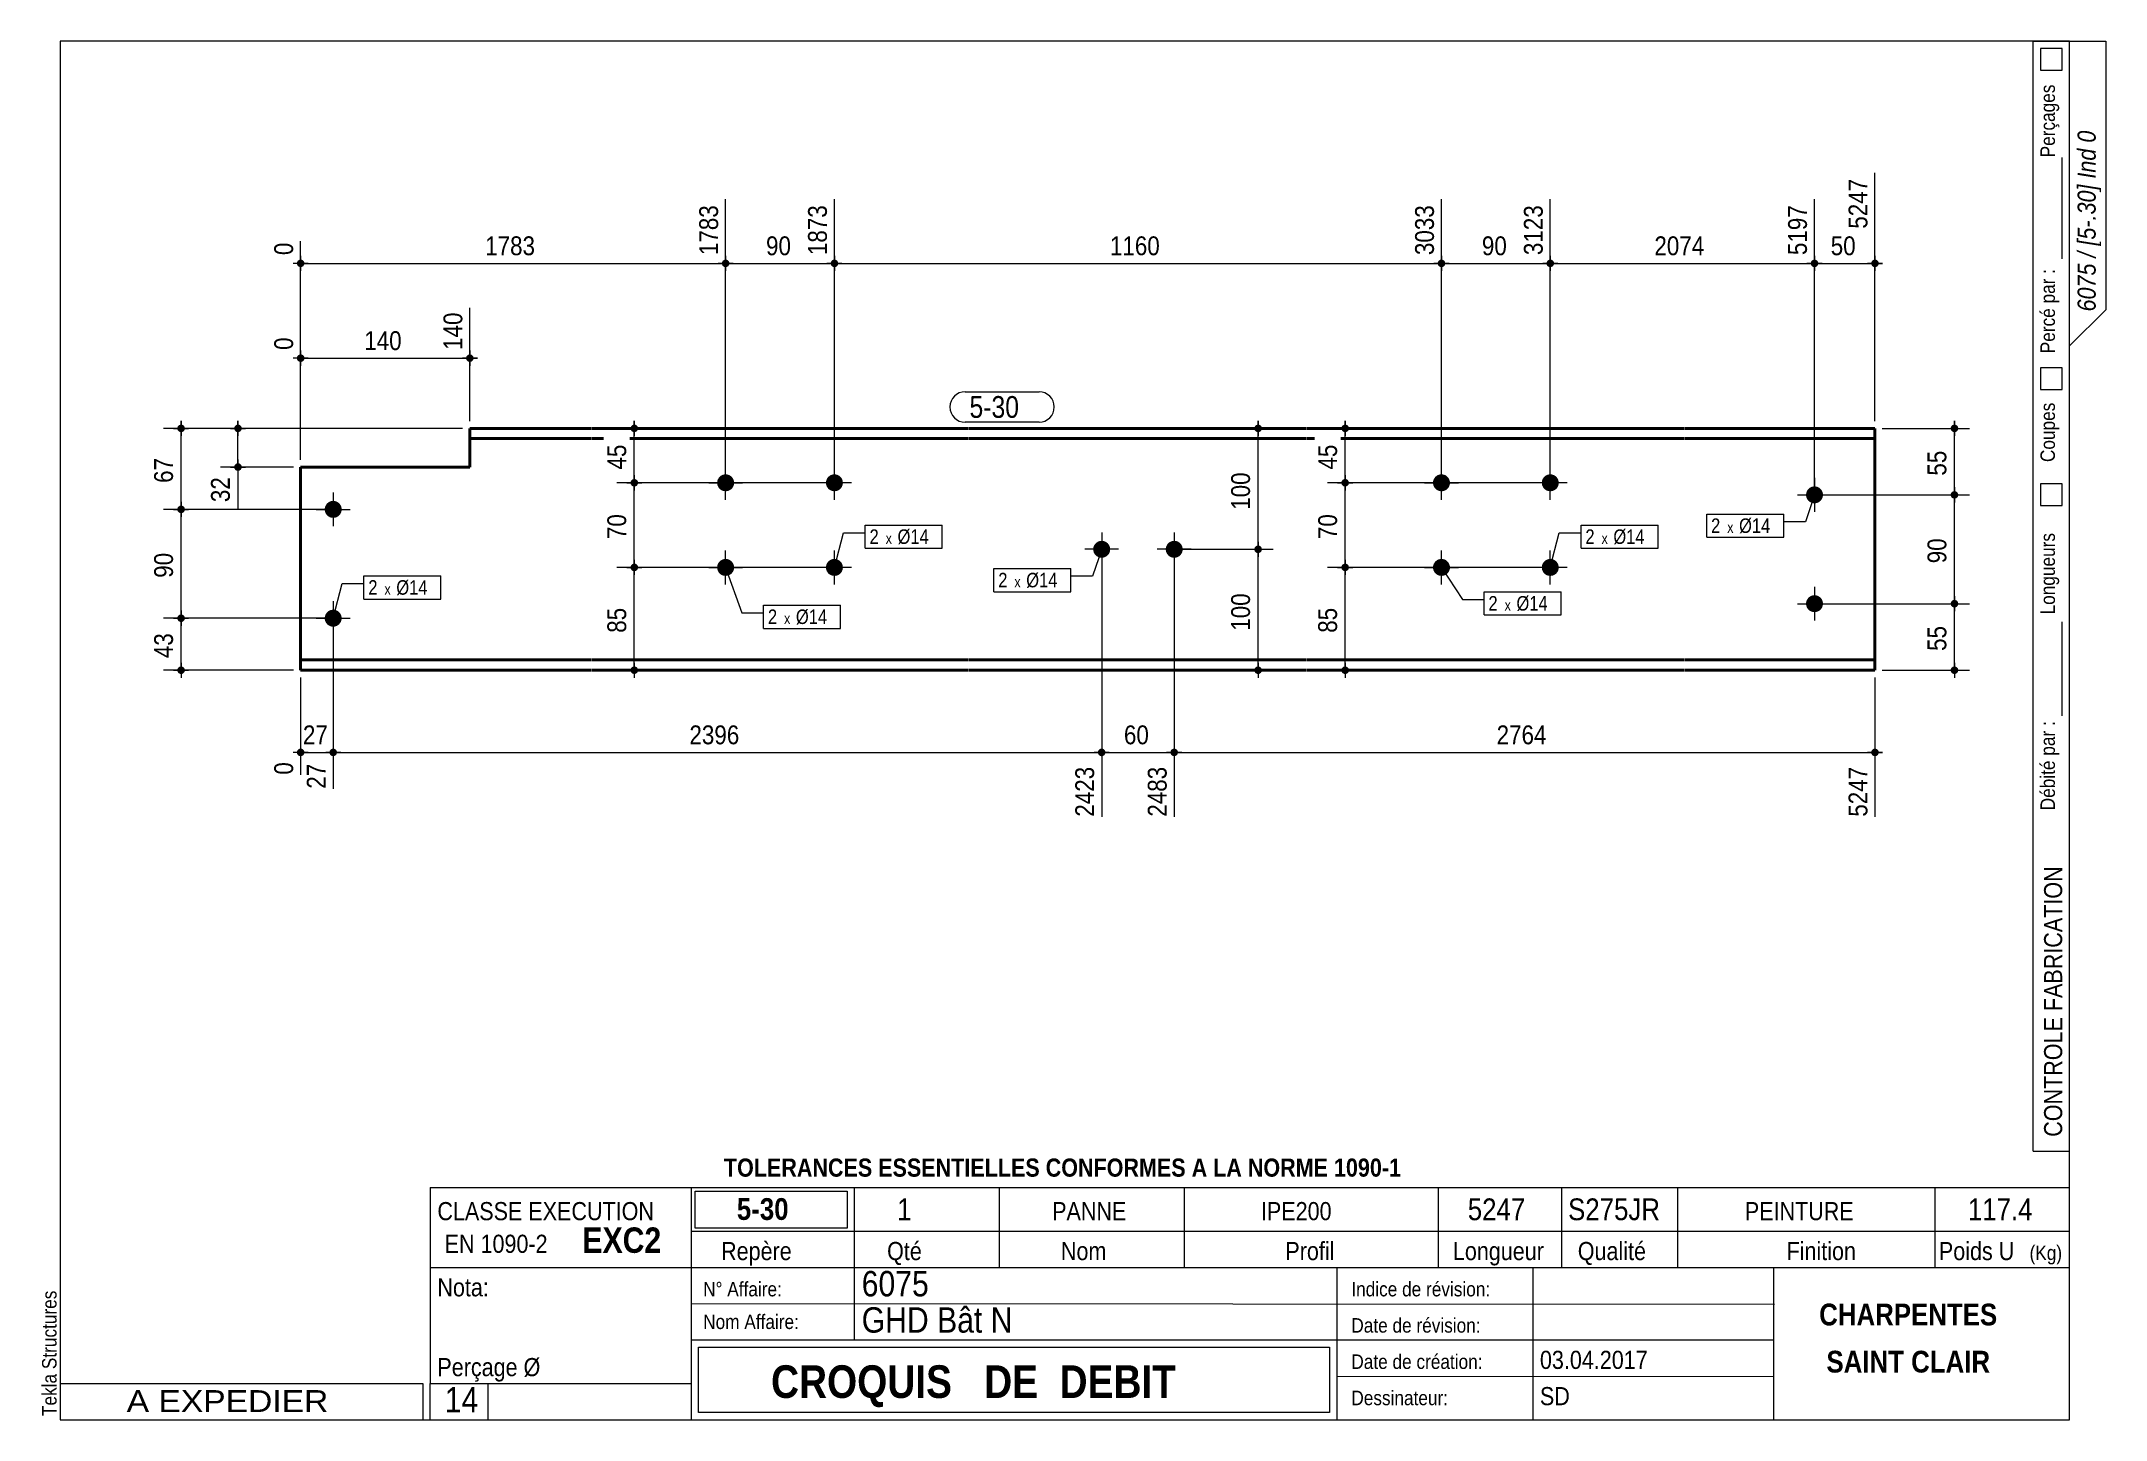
# Model space of a CAD drawing. Header units: millimetres. Extents: x 2 to 287, y 5 to 195.
import ezdxf

# ---------------------------------------------------------------- set-up
doc = ezdxf.new("R2010")
doc.units = ezdxf.units.MM
doc.linetypes.add('CACHE2', pattern=[1.190625, 0.79375, -0.396875])
for name, color, linetype, lineweight in [('Autre type objet', 1, 'Continuous', 0), ('Boulon', 7, 'Continuous', 0), ('Cache', 7, 'Continuous', 0), ('Cotation', 7, 'Continuous', 0), ('Désignation boulon', 3, 'Continuous', 0), ('Feuille dessin', 5, 'Continuous', 0), ('Piece', 2, 'Continuous', 0), ('Repère pièce', 3, 'Continuous', 0)]:
    doc.layers.add(name, color=color, linetype=linetype, lineweight=lineweight)
doc.styles.add('ARIAL', font='ARIAL.TTF')
doc.styles.add('ARIAL_BOLD', font='ARIALBD.TTF')
doc.styles.add('ARIAL_ITALIC', font='ARIALI.TTF')
doc.styles.add('ARIAL_NARROW', font='ARIAL.TTF')
doc.styles.add('COMIC_SANS_MS', font='COMIC.TTF')

# ---------------------------------------------------------------- blocks, each defined once
blk = doc.blocks.new('*A1')
at = {"layer": 'Boulon'}
for points in [[(245.69, 132.51), (245.69, 132.54), (245.69, 132.57), (245.69, 132.59), (245.7, 132.62), (245.7, 132.65), (245.71, 132.68), (245.71, 132.71), (245.72, 132.74), (245.72, 132.76), (245.73, 132.79), (245.74, 132.82), (245.75, 132.85), (245.76, 132.87), (245.77, 132.9), (245.78, 132.93), (245.79, 132.95), (245.8, 132.98), (245.81, 133), (245.83, 133.03), (245.84, 133.05), (245.85, 133.08), (245.87, 133.1), (245.88, 133.13), (245.9, 133.15), (245.92, 133.17), (245.94, 133.2), (245.95, 133.22), (245.97, 133.24), (245.99, 133.26), (246.01, 133.28), (246.03, 133.3), (246.05, 133.32), (246.07, 133.34), (246.09, 133.36), (246.11, 133.38), (246.14, 133.4), (246.16, 133.42), (246.18, 133.43), (246.21, 133.45), (246.23, 133.47), (246.26, 133.48), (246.28, 133.49), (246.3, 133.51), (246.33, 133.52), (246.36, 133.53), (246.38, 133.55), (246.41, 133.56), (246.43, 133.57), (246.46, 133.58), (246.49, 133.59), (246.52, 133.6), (246.54, 133.6), (246.57, 133.61), (246.6, 133.62), (246.63, 133.62), (246.66, 133.63), (246.68, 133.63), (246.71, 133.64), (246.74, 133.64), (246.77, 133.64), (246.8, 133.64), (246.83, 133.65), (246.85, 133.65), (246.88, 133.65), (246.91, 133.64), (246.94, 133.64), (246.97, 133.64), (247, 133.64), (247.03, 133.63), (247.05, 133.63), (247.08, 133.62), (247.11, 133.62), (247.14, 133.61), (247.17, 133.6), (247.19, 133.6), (247.22, 133.59), (247.25, 133.58), (247.27, 133.57), (247.3, 133.56), (247.33, 133.55), (247.35, 133.53), (247.38, 133.52), (247.4, 133.51), (247.43, 133.49), (247.45, 133.48), (247.48, 133.47), (247.5, 133.45), (247.53, 133.43), (247.55, 133.42), (247.57, 133.4), (247.59, 133.38), (247.62, 133.36), (247.64, 133.34), (247.66, 133.32), (247.68, 133.3), (247.7, 133.28), (247.72, 133.26), (247.74, 133.24), (247.76, 133.22), (247.77, 133.2), (247.79, 133.17), (247.81, 133.15), (247.82, 133.13), (247.84, 133.1), (247.86, 133.08), (247.87, 133.05), (247.88, 133.03), (247.9, 133), (247.91, 132.98), (247.92, 132.95), (247.93, 132.93), (247.94, 132.9), (247.95, 132.87), (247.96, 132.85), (247.97, 132.82), (247.98, 132.79), (247.99, 132.76), (247.99, 132.74), (248, 132.71), (248, 132.68), (248.01, 132.65), (248.01, 132.62), (248.02, 132.59), (248.02, 132.57), (248.02, 132.54), (248.02, 132.51), (248.02, 132.48), (248.02, 132.45), (248.02, 132.42), (248.02, 132.39), (248.02, 132.37), (248.01, 132.34), (248.01, 132.31), (248, 132.28), (248, 132.25), (247.99, 132.22), (247.99, 132.2), (247.98, 132.17), (247.97, 132.14), (247.96, 132.11), (247.95, 132.09), (247.94, 132.06), (247.93, 132.03), (247.92, 132.01), (247.91, 131.98), (247.9, 131.96), (247.88, 131.93), (247.87, 131.9), (247.86, 131.88), (247.84, 131.86), (247.82, 131.83), (247.81, 131.81), (247.79, 131.78), (247.77, 131.76), (247.76, 131.74), (247.74, 131.72), (247.72, 131.7), (247.7, 131.68), (247.68, 131.65), (247.66, 131.63), (247.64, 131.62), (247.62, 131.6), (247.59, 131.58), (247.57, 131.56), (247.55, 131.54), (247.53, 131.53), (247.5, 131.51), (247.48, 131.49), (247.45, 131.48), (247.43, 131.46), (247.4, 131.45), (247.38, 131.44), (247.35, 131.42), (247.33, 131.41), (247.3, 131.4), (247.27, 131.39), (247.25, 131.38), (247.22, 131.37), (247.19, 131.36), (247.17, 131.36), (247.14, 131.35), (247.11, 131.34), (247.08, 131.34), (247.05, 131.33), (247.03, 131.33), (247, 131.32), (246.97, 131.32), (246.94, 131.32), (246.91, 131.31), (246.88, 131.31), (246.85, 131.31), (246.83, 131.31), (246.8, 131.31), (246.77, 131.32), (246.74, 131.32), (246.71, 131.32), (246.68, 131.33), (246.66, 131.33), (246.63, 131.34), (246.6, 131.34), (246.57, 131.35), (246.54, 131.36), (246.52, 131.36), (246.49, 131.37), (246.46, 131.38), (246.43, 131.39), (246.41, 131.4), (246.38, 131.41), (246.36, 131.42), (246.33, 131.44), (246.3, 131.45), (246.28, 131.46), (246.26, 131.48), (246.23, 131.49), (246.21, 131.51), (246.18, 131.53), (246.16, 131.54), (246.14, 131.56), (246.11, 131.58), (246.09, 131.6), (246.07, 131.62), (246.05, 131.63), (246.03, 131.65), (246.01, 131.68), (245.99, 131.7), (245.97, 131.72), (245.95, 131.74), (245.94, 131.76), (245.92, 131.78), (245.9, 131.81), (245.88, 131.83), (245.87, 131.86), (245.85, 131.88), (245.84, 131.9), (245.83, 131.93), (245.81, 131.96), (245.8, 131.98), (245.79, 132.01), (245.78, 132.03), (245.77, 132.06), (245.76, 132.09), (245.75, 132.11), (245.74, 132.14), (245.73, 132.17), (245.72, 132.2), (245.72, 132.22), (245.71, 132.25), (245.71, 132.28), (245.7, 132.31), (245.7, 132.34), (245.69, 132.37), (245.69, 132.39), (245.69, 132.42), (245.69, 132.45), (245.69, 132.48)], [(245.69, 117.51), (245.69, 117.54), (245.69, 117.57), (245.69, 117.59), (245.7, 117.62), (245.7, 117.65), (245.71, 117.68), (245.71, 117.71), (245.72, 117.74), (245.72, 117.76), (245.73, 117.79), (245.74, 117.82), (245.75, 117.85), (245.76, 117.87), (245.77, 117.9), (245.78, 117.93), (245.79, 117.95), (245.8, 117.98), (245.81, 118), (245.83, 118.03), (245.84, 118.05), (245.85, 118.08), (245.87, 118.1), (245.88, 118.13), (245.9, 118.15), (245.92, 118.17), (245.94, 118.2), (245.95, 118.22), (245.97, 118.24), (245.99, 118.26), (246.01, 118.28), (246.03, 118.3), (246.05, 118.32), (246.07, 118.34), (246.09, 118.36), (246.11, 118.38), (246.14, 118.4), (246.16, 118.42), (246.18, 118.43), (246.21, 118.45), (246.23, 118.47), (246.26, 118.48), (246.28, 118.49), (246.3, 118.51), (246.33, 118.52), (246.36, 118.53), (246.38, 118.55), (246.41, 118.56), (246.43, 118.57), (246.46, 118.58), (246.49, 118.59), (246.52, 118.6), (246.54, 118.6), (246.57, 118.61), (246.6, 118.62), (246.63, 118.62), (246.66, 118.63), (246.68, 118.63), (246.71, 118.64), (246.74, 118.64), (246.77, 118.64), (246.8, 118.64), (246.83, 118.65), (246.85, 118.65), (246.88, 118.65), (246.91, 118.64), (246.94, 118.64), (246.97, 118.64), (247, 118.64), (247.03, 118.63), (247.05, 118.63), (247.08, 118.62), (247.11, 118.62), (247.14, 118.61), (247.17, 118.6), (247.19, 118.6), (247.22, 118.59), (247.25, 118.58), (247.27, 118.57), (247.3, 118.56), (247.33, 118.55), (247.35, 118.53), (247.38, 118.52), (247.4, 118.51), (247.43, 118.49), (247.45, 118.48), (247.48, 118.47), (247.5, 118.45), (247.53, 118.43), (247.55, 118.42), (247.57, 118.4), (247.59, 118.38), (247.62, 118.36), (247.64, 118.34), (247.66, 118.32), (247.68, 118.3), (247.7, 118.28), (247.72, 118.26), (247.74, 118.24), (247.76, 118.22), (247.77, 118.2), (247.79, 118.17), (247.81, 118.15), (247.82, 118.13), (247.84, 118.1), (247.86, 118.08), (247.87, 118.05), (247.88, 118.03), (247.9, 118), (247.91, 117.98), (247.92, 117.95), (247.93, 117.93), (247.94, 117.9), (247.95, 117.87), (247.96, 117.85), (247.97, 117.82), (247.98, 117.79), (247.99, 117.76), (247.99, 117.74), (248, 117.71), (248, 117.68), (248.01, 117.65), (248.01, 117.62), (248.02, 117.59), (248.02, 117.57), (248.02, 117.54), (248.02, 117.51), (248.02, 117.48), (248.02, 117.45), (248.02, 117.42), (248.02, 117.39), (248.02, 117.37), (248.01, 117.34), (248.01, 117.31), (248, 117.28), (248, 117.25), (247.99, 117.22), (247.99, 117.2), (247.98, 117.17), (247.97, 117.14), (247.96, 117.11), (247.95, 117.09), (247.94, 117.06), (247.93, 117.03), (247.92, 117.01), (247.91, 116.98), (247.9, 116.96), (247.88, 116.93), (247.87, 116.9), (247.86, 116.88), (247.84, 116.86), (247.82, 116.83), (247.81, 116.81), (247.79, 116.78), (247.77, 116.76), (247.76, 116.74), (247.74, 116.72), (247.72, 116.7), (247.7, 116.68), (247.68, 116.65), (247.66, 116.63), (247.64, 116.62), (247.62, 116.6), (247.59, 116.58), (247.57, 116.56), (247.55, 116.54), (247.53, 116.53), (247.5, 116.51), (247.48, 116.49), (247.45, 116.48), (247.43, 116.46), (247.4, 116.45), (247.38, 116.44), (247.35, 116.42), (247.33, 116.41), (247.3, 116.4), (247.27, 116.39), (247.25, 116.38), (247.22, 116.37), (247.19, 116.36), (247.17, 116.36), (247.14, 116.35), (247.11, 116.34), (247.08, 116.34), (247.05, 116.33), (247.03, 116.33), (247, 116.32), (246.97, 116.32), (246.94, 116.32), (246.91, 116.31), (246.88, 116.31), (246.85, 116.31), (246.83, 116.31), (246.8, 116.31), (246.77, 116.32), (246.74, 116.32), (246.71, 116.32), (246.68, 116.33), (246.66, 116.33), (246.63, 116.34), (246.6, 116.34), (246.57, 116.35), (246.54, 116.36), (246.52, 116.36), (246.49, 116.37), (246.46, 116.38), (246.43, 116.39), (246.41, 116.4), (246.38, 116.41), (246.36, 116.42), (246.33, 116.44), (246.3, 116.45), (246.28, 116.46), (246.26, 116.48), (246.23, 116.49), (246.21, 116.51), (246.18, 116.53), (246.16, 116.54), (246.14, 116.56), (246.11, 116.58), (246.09, 116.6), (246.07, 116.62), (246.05, 116.63), (246.03, 116.65), (246.01, 116.68), (245.99, 116.7), (245.97, 116.72), (245.95, 116.74), (245.94, 116.76), (245.92, 116.78), (245.9, 116.81), (245.88, 116.83), (245.87, 116.86), (245.85, 116.88), (245.84, 116.9), (245.83, 116.93), (245.81, 116.96), (245.8, 116.98), (245.79, 117.01), (245.78, 117.03), (245.77, 117.06), (245.76, 117.09), (245.75, 117.11), (245.74, 117.14), (245.73, 117.17), (245.72, 117.2), (245.72, 117.22), (245.71, 117.25), (245.71, 117.28), (245.7, 117.31), (245.7, 117.34), (245.69, 117.37), (245.69, 117.39), (245.69, 117.42), (245.69, 117.45), (245.69, 117.48)]]:
    blk.add_hatch(color=256, dxfattribs=at).paths.add_polyline_path(points, flags=17)
at = {"layer": 'Boulon', "linetype": 'Continuous', "lineweight": 0}
for p, q in [((246.85, 134.81), (246.85, 130.15)), ((244.52, 132.48), (249.19, 132.48)), ((246.85, 119.81), (246.85, 115.15)), ((244.52, 117.48), (249.19, 117.48))]:
    blk.add_line(p, q, dxfattribs=at)
blk = doc.blocks.new('*A2')
at = {"layer": 'Boulon'}
for points in [[(148.61, 126.14), (148.64, 126.14), (148.67, 126.14), (148.7, 126.14), (148.72, 126.14), (148.75, 126.13), (148.78, 126.13), (148.81, 126.12), (148.84, 126.12), (148.87, 126.11), (148.89, 126.1), (148.92, 126.09), (148.95, 126.09), (148.97, 126.08), (149, 126.07), (149.03, 126.06), (149.05, 126.04), (149.08, 126.03), (149.11, 126.02), (149.13, 126.01), (149.16, 125.99), (149.18, 125.98), (149.21, 125.96), (149.23, 125.95), (149.25, 125.93), (149.28, 125.92), (149.3, 125.9), (149.32, 125.88), (149.34, 125.86), (149.37, 125.84), (149.39, 125.82), (149.41, 125.8), (149.43, 125.78), (149.45, 125.76), (149.47, 125.74), (149.48, 125.72), (149.5, 125.7), (149.52, 125.67), (149.54, 125.65), (149.55, 125.63), (149.57, 125.6), (149.58, 125.58), (149.6, 125.55), (149.61, 125.53), (149.62, 125.5), (149.64, 125.48), (149.65, 125.45), (149.66, 125.42), (149.67, 125.4), (149.68, 125.37), (149.69, 125.34), (149.7, 125.32), (149.71, 125.29), (149.71, 125.26), (149.72, 125.23), (149.73, 125.21), (149.73, 125.18), (149.74, 125.15), (149.74, 125.12), (149.74, 125.09), (149.75, 125.06), (149.75, 125.04), (149.75, 125.01), (149.75, 124.98), (149.75, 124.95), (149.75, 124.92), (149.75, 124.89), (149.74, 124.86), (149.74, 124.84), (149.74, 124.81), (149.73, 124.78), (149.73, 124.75), (149.72, 124.72), (149.71, 124.69), (149.71, 124.67), (149.7, 124.64), (149.69, 124.61), (149.68, 124.58), (149.67, 124.56), (149.66, 124.53), (149.65, 124.51), (149.64, 124.48), (149.62, 124.45), (149.61, 124.43), (149.6, 124.4), (149.58, 124.38), (149.57, 124.35), (149.55, 124.33), (149.54, 124.31), (149.52, 124.28), (149.5, 124.26), (149.48, 124.24), (149.47, 124.22), (149.45, 124.19), (149.43, 124.17), (149.41, 124.15), (149.39, 124.13), (149.37, 124.11), (149.34, 124.09), (149.32, 124.08), (149.3, 124.06), (149.28, 124.04), (149.25, 124.02), (149.23, 124.01), (149.21, 123.99), (149.18, 123.98), (149.16, 123.96), (149.13, 123.95), (149.11, 123.94), (149.08, 123.92), (149.05, 123.91), (149.03, 123.9), (149, 123.89), (148.97, 123.88), (148.95, 123.87), (148.92, 123.86), (148.89, 123.85), (148.87, 123.85), (148.84, 123.84), (148.81, 123.83), (148.78, 123.83), (148.75, 123.82), (148.72, 123.82), (148.7, 123.82), (148.67, 123.81), (148.64, 123.81), (148.61, 123.81), (148.58, 123.81), (148.55, 123.81), (148.52, 123.81), (148.5, 123.81), (148.47, 123.82), (148.44, 123.82), (148.41, 123.82), (148.38, 123.83), (148.35, 123.83), (148.33, 123.84), (148.3, 123.85), (148.27, 123.85), (148.24, 123.86), (148.22, 123.87), (148.19, 123.88), (148.16, 123.89), (148.14, 123.9), (148.11, 123.91), (148.08, 123.92), (148.06, 123.94), (148.03, 123.95), (148.01, 123.96), (147.98, 123.98), (147.96, 123.99), (147.93, 124.01), (147.91, 124.02), (147.89, 124.04), (147.86, 124.06), (147.84, 124.08), (147.82, 124.09), (147.8, 124.11), (147.78, 124.13), (147.76, 124.15), (147.74, 124.17), (147.72, 124.19), (147.7, 124.22), (147.68, 124.24), (147.66, 124.26), (147.64, 124.28), (147.63, 124.31), (147.61, 124.33), (147.6, 124.35), (147.58, 124.38), (147.57, 124.4), (147.55, 124.43), (147.54, 124.45), (147.53, 124.48), (147.52, 124.51), (147.5, 124.53), (147.49, 124.56), (147.48, 124.58), (147.47, 124.61), (147.47, 124.64), (147.46, 124.67), (147.45, 124.69), (147.44, 124.72), (147.44, 124.75), (147.43, 124.78), (147.43, 124.81), (147.42, 124.84), (147.42, 124.86), (147.42, 124.89), (147.42, 124.92), (147.42, 124.95), (147.41, 124.98), (147.42, 125.01), (147.42, 125.04), (147.42, 125.06), (147.42, 125.09), (147.42, 125.12), (147.43, 125.15), (147.43, 125.18), (147.44, 125.21), (147.44, 125.23), (147.45, 125.26), (147.46, 125.29), (147.47, 125.32), (147.47, 125.34), (147.48, 125.37), (147.49, 125.4), (147.5, 125.42), (147.52, 125.45), (147.53, 125.48), (147.54, 125.5), (147.55, 125.53), (147.57, 125.55), (147.58, 125.58), (147.6, 125.6), (147.61, 125.63), (147.63, 125.65), (147.64, 125.67), (147.66, 125.7), (147.68, 125.72), (147.7, 125.74), (147.72, 125.76), (147.74, 125.78), (147.76, 125.8), (147.78, 125.82), (147.8, 125.84), (147.82, 125.86), (147.84, 125.88), (147.86, 125.9), (147.89, 125.92), (147.91, 125.93), (147.93, 125.95), (147.96, 125.96), (147.98, 125.98), (148.01, 125.99), (148.03, 126.01), (148.06, 126.02), (148.08, 126.03), (148.11, 126.04), (148.14, 126.06), (148.16, 126.07), (148.19, 126.08), (148.22, 126.09), (148.24, 126.09), (148.27, 126.1), (148.3, 126.11), (148.33, 126.12), (148.35, 126.12), (148.38, 126.13), (148.41, 126.13), (148.44, 126.14), (148.47, 126.14), (148.5, 126.14), (148.52, 126.14), (148.55, 126.14), (148.58, 126.14)], [(158.61, 126.14), (158.64, 126.14), (158.67, 126.14), (158.7, 126.14), (158.72, 126.14), (158.75, 126.13), (158.78, 126.13), (158.81, 126.12), (158.84, 126.12), (158.87, 126.11), (158.89, 126.1), (158.92, 126.09), (158.95, 126.09), (158.97, 126.08), (159, 126.07), (159.03, 126.06), (159.05, 126.04), (159.08, 126.03), (159.11, 126.02), (159.13, 126.01), (159.16, 125.99), (159.18, 125.98), (159.21, 125.96), (159.23, 125.95), (159.25, 125.93), (159.28, 125.92), (159.3, 125.9), (159.32, 125.88), (159.34, 125.86), (159.37, 125.84), (159.39, 125.82), (159.41, 125.8), (159.43, 125.78), (159.45, 125.76), (159.47, 125.74), (159.48, 125.72), (159.5, 125.7), (159.52, 125.67), (159.54, 125.65), (159.55, 125.63), (159.57, 125.6), (159.58, 125.58), (159.6, 125.55), (159.61, 125.53), (159.62, 125.5), (159.64, 125.48), (159.65, 125.45), (159.66, 125.42), (159.67, 125.4), (159.68, 125.37), (159.69, 125.34), (159.7, 125.32), (159.71, 125.29), (159.71, 125.26), (159.72, 125.23), (159.73, 125.21), (159.73, 125.18), (159.74, 125.15), (159.74, 125.12), (159.74, 125.09), (159.75, 125.06), (159.75, 125.04), (159.75, 125.01), (159.75, 124.98), (159.75, 124.95), (159.75, 124.92), (159.75, 124.89), (159.74, 124.86), (159.74, 124.84), (159.74, 124.81), (159.73, 124.78), (159.73, 124.75), (159.72, 124.72), (159.71, 124.69), (159.71, 124.67), (159.7, 124.64), (159.69, 124.61), (159.68, 124.58), (159.67, 124.56), (159.66, 124.53), (159.65, 124.51), (159.64, 124.48), (159.62, 124.45), (159.61, 124.43), (159.6, 124.4), (159.58, 124.38), (159.57, 124.35), (159.55, 124.33), (159.54, 124.31), (159.52, 124.28), (159.5, 124.26), (159.48, 124.24), (159.47, 124.22), (159.45, 124.19), (159.43, 124.17), (159.41, 124.15), (159.39, 124.13), (159.37, 124.11), (159.34, 124.09), (159.32, 124.08), (159.3, 124.06), (159.28, 124.04), (159.25, 124.02), (159.23, 124.01), (159.21, 123.99), (159.18, 123.98), (159.16, 123.96), (159.13, 123.95), (159.11, 123.94), (159.08, 123.92), (159.05, 123.91), (159.03, 123.9), (159, 123.89), (158.97, 123.88), (158.95, 123.87), (158.92, 123.86), (158.89, 123.85), (158.87, 123.85), (158.84, 123.84), (158.81, 123.83), (158.78, 123.83), (158.75, 123.82), (158.72, 123.82), (158.7, 123.82), (158.67, 123.81), (158.64, 123.81), (158.61, 123.81), (158.58, 123.81), (158.55, 123.81), (158.52, 123.81), (158.5, 123.81), (158.47, 123.82), (158.44, 123.82), (158.41, 123.82), (158.38, 123.83), (158.35, 123.83), (158.33, 123.84), (158.3, 123.85), (158.27, 123.85), (158.24, 123.86), (158.22, 123.87), (158.19, 123.88), (158.16, 123.89), (158.14, 123.9), (158.11, 123.91), (158.08, 123.92), (158.06, 123.94), (158.03, 123.95), (158.01, 123.96), (157.98, 123.98), (157.96, 123.99), (157.93, 124.01), (157.91, 124.02), (157.89, 124.04), (157.86, 124.06), (157.84, 124.08), (157.82, 124.09), (157.8, 124.11), (157.78, 124.13), (157.76, 124.15), (157.74, 124.17), (157.72, 124.19), (157.7, 124.22), (157.68, 124.24), (157.66, 124.26), (157.64, 124.28), (157.63, 124.31), (157.61, 124.33), (157.6, 124.35), (157.58, 124.38), (157.57, 124.4), (157.55, 124.43), (157.54, 124.45), (157.53, 124.48), (157.52, 124.51), (157.5, 124.53), (157.49, 124.56), (157.48, 124.58), (157.47, 124.61), (157.47, 124.64), (157.46, 124.67), (157.45, 124.69), (157.44, 124.72), (157.44, 124.75), (157.43, 124.78), (157.43, 124.81), (157.42, 124.84), (157.42, 124.86), (157.42, 124.89), (157.42, 124.92), (157.42, 124.95), (157.41, 124.98), (157.42, 125.01), (157.42, 125.04), (157.42, 125.06), (157.42, 125.09), (157.42, 125.12), (157.43, 125.15), (157.43, 125.18), (157.44, 125.21), (157.44, 125.23), (157.45, 125.26), (157.46, 125.29), (157.47, 125.32), (157.47, 125.34), (157.48, 125.37), (157.49, 125.4), (157.5, 125.42), (157.52, 125.45), (157.53, 125.48), (157.54, 125.5), (157.55, 125.53), (157.57, 125.55), (157.58, 125.58), (157.6, 125.6), (157.61, 125.63), (157.63, 125.65), (157.64, 125.67), (157.66, 125.7), (157.68, 125.72), (157.7, 125.74), (157.72, 125.76), (157.74, 125.78), (157.76, 125.8), (157.78, 125.82), (157.8, 125.84), (157.82, 125.86), (157.84, 125.88), (157.86, 125.9), (157.89, 125.92), (157.91, 125.93), (157.93, 125.95), (157.96, 125.96), (157.98, 125.98), (158.01, 125.99), (158.03, 126.01), (158.06, 126.02), (158.08, 126.03), (158.11, 126.04), (158.14, 126.06), (158.16, 126.07), (158.19, 126.08), (158.22, 126.09), (158.24, 126.09), (158.27, 126.1), (158.3, 126.11), (158.33, 126.12), (158.35, 126.12), (158.38, 126.13), (158.41, 126.13), (158.44, 126.14), (158.47, 126.14), (158.5, 126.14), (158.52, 126.14), (158.55, 126.14), (158.58, 126.14)]]:
    blk.add_hatch(color=256, dxfattribs=at).paths.add_polyline_path(points, flags=17)
at = {"layer": 'Boulon', "linetype": 'Continuous', "lineweight": 0}
for p, q in [((148.58, 127.31), (148.58, 122.64)), ((158.58, 127.31), (158.58, 122.64)), ((150.91, 124.98), (146.25, 124.98)), ((160.91, 124.98), (156.25, 124.98))]:
    blk.add_line(p, q, dxfattribs=at)
blk = doc.blocks.new('*A3')
at = {"layer": 'Boulon'}
for points in [[(211.59, 134.12), (211.59, 134.09), (211.59, 134.06), (211.59, 134.03), (211.58, 134), (211.58, 133.97), (211.58, 133.95), (211.57, 133.92), (211.56, 133.89), (211.56, 133.86), (211.55, 133.83), (211.54, 133.81), (211.53, 133.78), (211.53, 133.75), (211.52, 133.72), (211.5, 133.7), (211.49, 133.67), (211.48, 133.65), (211.47, 133.62), (211.46, 133.59), (211.44, 133.57), (211.43, 133.54), (211.41, 133.52), (211.4, 133.5), (211.38, 133.47), (211.36, 133.45), (211.35, 133.43), (211.33, 133.4), (211.31, 133.38), (211.29, 133.36), (211.27, 133.34), (211.25, 133.32), (211.23, 133.3), (211.21, 133.28), (211.19, 133.26), (211.17, 133.24), (211.14, 133.22), (211.12, 133.21), (211.1, 133.19), (211.07, 133.17), (211.05, 133.16), (211.03, 133.14), (211, 133.13), (210.98, 133.12), (210.95, 133.1), (210.93, 133.09), (210.9, 133.08), (210.87, 133.07), (210.85, 133.06), (210.82, 133.05), (210.79, 133.04), (210.77, 133.03), (210.74, 133.02), (210.71, 133.01), (210.68, 133.01), (210.65, 133), (210.63, 133), (210.6, 132.99), (210.57, 132.99), (210.54, 132.98), (210.51, 132.98), (210.48, 132.98), (210.46, 132.98), (210.43, 132.98), (210.4, 132.98), (210.37, 132.98), (210.34, 132.98), (210.31, 132.98), (210.28, 132.99), (210.26, 132.99), (210.23, 133), (210.2, 133), (210.17, 133.01), (210.14, 133.01), (210.12, 133.02), (210.09, 133.03), (210.06, 133.04), (210.03, 133.05), (210.01, 133.06), (209.98, 133.07), (209.95, 133.08), (209.93, 133.09), (209.9, 133.1), (209.88, 133.12), (209.85, 133.13), (209.83, 133.14), (209.8, 133.16), (209.78, 133.17), (209.75, 133.19), (209.73, 133.21), (209.71, 133.22), (209.69, 133.24), (209.66, 133.26), (209.64, 133.28), (209.62, 133.3), (209.6, 133.32), (209.58, 133.34), (209.56, 133.36), (209.54, 133.38), (209.52, 133.4), (209.51, 133.43), (209.49, 133.45), (209.47, 133.47), (209.46, 133.5), (209.44, 133.52), (209.43, 133.54), (209.41, 133.57), (209.4, 133.59), (209.38, 133.62), (209.37, 133.65), (209.36, 133.67), (209.35, 133.7), (209.34, 133.72), (209.33, 133.75), (209.32, 133.78), (209.31, 133.81), (209.3, 133.83), (209.29, 133.86), (209.29, 133.89), (209.28, 133.92), (209.28, 133.95), (209.27, 133.97), (209.27, 134), (209.27, 134.03), (209.26, 134.06), (209.26, 134.09), (209.26, 134.12), (209.26, 134.14), (209.26, 134.17), (209.26, 134.2), (209.26, 134.23), (209.27, 134.26), (209.27, 134.29), (209.27, 134.32), (209.28, 134.34), (209.28, 134.37), (209.29, 134.4), (209.29, 134.43), (209.3, 134.46), (209.31, 134.48), (209.32, 134.51), (209.33, 134.54), (209.34, 134.56), (209.35, 134.59), (209.36, 134.62), (209.37, 134.64), (209.38, 134.67), (209.4, 134.69), (209.41, 134.72), (209.43, 134.74), (209.44, 134.77), (209.46, 134.79), (209.47, 134.82), (209.49, 134.84), (209.51, 134.86), (209.52, 134.88), (209.54, 134.91), (209.56, 134.93), (209.58, 134.95), (209.6, 134.97), (209.62, 134.99), (209.64, 135.01), (209.66, 135.03), (209.69, 135.05), (209.71, 135.06), (209.73, 135.08), (209.75, 135.1), (209.78, 135.11), (209.8, 135.13), (209.83, 135.15), (209.85, 135.16), (209.88, 135.17), (209.9, 135.19), (209.93, 135.2), (209.95, 135.21), (209.98, 135.22), (210.01, 135.23), (210.03, 135.24), (210.06, 135.25), (210.09, 135.26), (210.12, 135.27), (210.14, 135.28), (210.17, 135.28), (210.2, 135.29), (210.23, 135.29), (210.26, 135.3), (210.28, 135.3), (210.31, 135.31), (210.34, 135.31), (210.37, 135.31), (210.4, 135.31), (210.43, 135.31), (210.46, 135.31), (210.48, 135.31), (210.51, 135.31), (210.54, 135.31), (210.57, 135.3), (210.6, 135.3), (210.63, 135.29), (210.65, 135.29), (210.68, 135.28), (210.71, 135.28), (210.74, 135.27), (210.77, 135.26), (210.79, 135.25), (210.82, 135.24), (210.85, 135.23), (210.87, 135.22), (210.9, 135.21), (210.93, 135.2), (210.95, 135.19), (210.98, 135.17), (211, 135.16), (211.03, 135.15), (211.05, 135.13), (211.07, 135.11), (211.1, 135.1), (211.12, 135.08), (211.14, 135.06), (211.17, 135.05), (211.19, 135.03), (211.21, 135.01), (211.23, 134.99), (211.25, 134.97), (211.27, 134.95), (211.29, 134.93), (211.31, 134.91), (211.33, 134.88), (211.35, 134.86), (211.36, 134.84), (211.38, 134.82), (211.4, 134.79), (211.41, 134.77), (211.43, 134.74), (211.44, 134.72), (211.46, 134.69), (211.47, 134.67), (211.48, 134.64), (211.49, 134.62), (211.5, 134.59), (211.52, 134.56), (211.53, 134.54), (211.53, 134.51), (211.54, 134.48), (211.55, 134.46), (211.56, 134.43), (211.56, 134.4), (211.57, 134.37), (211.58, 134.34), (211.58, 134.32), (211.58, 134.29), (211.59, 134.26), (211.59, 134.23), (211.59, 134.2), (211.59, 134.17), (211.59, 134.14)], [(211.59, 122.45), (211.59, 122.42), (211.59, 122.39), (211.59, 122.36), (211.58, 122.34), (211.58, 122.31), (211.58, 122.28), (211.57, 122.25), (211.56, 122.22), (211.56, 122.19), (211.55, 122.17), (211.54, 122.14), (211.53, 122.11), (211.53, 122.08), (211.52, 122.06), (211.5, 122.03), (211.49, 122.01), (211.48, 121.98), (211.47, 121.95), (211.46, 121.93), (211.44, 121.9), (211.43, 121.88), (211.41, 121.85), (211.4, 121.83), (211.38, 121.81), (211.36, 121.78), (211.35, 121.76), (211.33, 121.74), (211.31, 121.72), (211.29, 121.69), (211.27, 121.67), (211.25, 121.65), (211.23, 121.63), (211.21, 121.61), (211.19, 121.59), (211.17, 121.58), (211.14, 121.56), (211.12, 121.54), (211.1, 121.52), (211.07, 121.51), (211.05, 121.49), (211.03, 121.48), (211, 121.46), (210.98, 121.45), (210.95, 121.44), (210.93, 121.42), (210.9, 121.41), (210.87, 121.4), (210.85, 121.39), (210.82, 121.38), (210.79, 121.37), (210.77, 121.36), (210.74, 121.35), (210.71, 121.35), (210.68, 121.34), (210.65, 121.33), (210.63, 121.33), (210.6, 121.32), (210.57, 121.32), (210.54, 121.32), (210.51, 121.31), (210.48, 121.31), (210.46, 121.31), (210.43, 121.31), (210.4, 121.31), (210.37, 121.31), (210.34, 121.31), (210.31, 121.32), (210.28, 121.32), (210.26, 121.32), (210.23, 121.33), (210.2, 121.33), (210.17, 121.34), (210.14, 121.35), (210.12, 121.35), (210.09, 121.36), (210.06, 121.37), (210.03, 121.38), (210.01, 121.39), (209.98, 121.4), (209.95, 121.41), (209.93, 121.42), (209.9, 121.44), (209.88, 121.45), (209.85, 121.46), (209.83, 121.48), (209.8, 121.49), (209.78, 121.51), (209.75, 121.52), (209.73, 121.54), (209.71, 121.56), (209.69, 121.58), (209.66, 121.59), (209.64, 121.61), (209.62, 121.63), (209.6, 121.65), (209.58, 121.67), (209.56, 121.69), (209.54, 121.72), (209.52, 121.74), (209.51, 121.76), (209.49, 121.78), (209.47, 121.81), (209.46, 121.83), (209.44, 121.85), (209.43, 121.88), (209.41, 121.9), (209.4, 121.93), (209.38, 121.95), (209.37, 121.98), (209.36, 122.01), (209.35, 122.03), (209.34, 122.06), (209.33, 122.08), (209.32, 122.11), (209.31, 122.14), (209.3, 122.17), (209.29, 122.19), (209.29, 122.22), (209.28, 122.25), (209.28, 122.28), (209.27, 122.31), (209.27, 122.34), (209.27, 122.36), (209.26, 122.39), (209.26, 122.42), (209.26, 122.45), (209.26, 122.48), (209.26, 122.51), (209.26, 122.54), (209.26, 122.56), (209.27, 122.59), (209.27, 122.62), (209.27, 122.65), (209.28, 122.68), (209.28, 122.71), (209.29, 122.73), (209.29, 122.76), (209.3, 122.79), (209.31, 122.82), (209.32, 122.84), (209.33, 122.87), (209.34, 122.9), (209.35, 122.92), (209.36, 122.95), (209.37, 122.98), (209.38, 123), (209.4, 123.03), (209.41, 123.05), (209.43, 123.08), (209.44, 123.1), (209.46, 123.13), (209.47, 123.15), (209.49, 123.17), (209.51, 123.2), (209.52, 123.22), (209.54, 123.24), (209.56, 123.26), (209.58, 123.28), (209.6, 123.3), (209.62, 123.32), (209.64, 123.34), (209.66, 123.36), (209.69, 123.38), (209.71, 123.4), (209.73, 123.42), (209.75, 123.43), (209.78, 123.45), (209.8, 123.46), (209.83, 123.48), (209.85, 123.49), (209.88, 123.51), (209.9, 123.52), (209.93, 123.53), (209.95, 123.54), (209.98, 123.56), (210.01, 123.57), (210.03, 123.58), (210.06, 123.59), (210.09, 123.59), (210.12, 123.6), (210.14, 123.61), (210.17, 123.62), (210.2, 123.62), (210.23, 123.63), (210.26, 123.63), (210.28, 123.64), (210.31, 123.64), (210.34, 123.64), (210.37, 123.64), (210.4, 123.64), (210.43, 123.64), (210.46, 123.64), (210.48, 123.64), (210.51, 123.64), (210.54, 123.64), (210.57, 123.64), (210.6, 123.63), (210.63, 123.63), (210.65, 123.62), (210.68, 123.62), (210.71, 123.61), (210.74, 123.6), (210.77, 123.59), (210.79, 123.59), (210.82, 123.58), (210.85, 123.57), (210.87, 123.56), (210.9, 123.54), (210.93, 123.53), (210.95, 123.52), (210.98, 123.51), (211, 123.49), (211.03, 123.48), (211.05, 123.46), (211.07, 123.45), (211.1, 123.43), (211.12, 123.42), (211.14, 123.4), (211.17, 123.38), (211.19, 123.36), (211.21, 123.34), (211.23, 123.32), (211.25, 123.3), (211.27, 123.28), (211.29, 123.26), (211.31, 123.24), (211.33, 123.22), (211.35, 123.2), (211.36, 123.17), (211.38, 123.15), (211.4, 123.13), (211.41, 123.1), (211.43, 123.08), (211.44, 123.05), (211.46, 123.03), (211.47, 123), (211.48, 122.98), (211.49, 122.95), (211.5, 122.92), (211.52, 122.9), (211.53, 122.87), (211.53, 122.84), (211.54, 122.82), (211.55, 122.79), (211.56, 122.76), (211.56, 122.73), (211.57, 122.71), (211.58, 122.68), (211.58, 122.65), (211.58, 122.62), (211.59, 122.59), (211.59, 122.56), (211.59, 122.54), (211.59, 122.51), (211.59, 122.48)]]:
    blk.add_hatch(color=256, dxfattribs=at).paths.add_polyline_path(points, flags=17)
at = {"layer": 'Boulon', "linetype": 'Continuous', "lineweight": 0}
for p, q in [((212.76, 134.14), (208.09, 134.14)), ((210.43, 131.81), (210.43, 136.48)), ((212.76, 122.48), (208.09, 122.48)), ((210.43, 120.14), (210.43, 124.81))]:
    blk.add_line(p, q, dxfattribs=at)
blk = doc.blocks.new('*A4')
at = {"layer": 'Boulon'}
for points in [[(196.59, 134.12), (196.59, 134.09), (196.59, 134.06), (196.59, 134.03), (196.58, 134), (196.58, 133.97), (196.58, 133.95), (196.57, 133.92), (196.56, 133.89), (196.56, 133.86), (196.55, 133.83), (196.54, 133.81), (196.53, 133.78), (196.53, 133.75), (196.52, 133.72), (196.5, 133.7), (196.49, 133.67), (196.48, 133.65), (196.47, 133.62), (196.46, 133.59), (196.44, 133.57), (196.43, 133.54), (196.41, 133.52), (196.4, 133.5), (196.38, 133.47), (196.36, 133.45), (196.35, 133.43), (196.33, 133.4), (196.31, 133.38), (196.29, 133.36), (196.27, 133.34), (196.25, 133.32), (196.23, 133.3), (196.21, 133.28), (196.19, 133.26), (196.17, 133.24), (196.14, 133.22), (196.12, 133.21), (196.1, 133.19), (196.07, 133.17), (196.05, 133.16), (196.03, 133.14), (196, 133.13), (195.98, 133.12), (195.95, 133.1), (195.93, 133.09), (195.9, 133.08), (195.87, 133.07), (195.85, 133.06), (195.82, 133.05), (195.79, 133.04), (195.77, 133.03), (195.74, 133.02), (195.71, 133.01), (195.68, 133.01), (195.65, 133), (195.63, 133), (195.6, 132.99), (195.57, 132.99), (195.54, 132.98), (195.51, 132.98), (195.48, 132.98), (195.46, 132.98), (195.43, 132.98), (195.4, 132.98), (195.37, 132.98), (195.34, 132.98), (195.31, 132.98), (195.28, 132.99), (195.26, 132.99), (195.23, 133), (195.2, 133), (195.17, 133.01), (195.14, 133.01), (195.12, 133.02), (195.09, 133.03), (195.06, 133.04), (195.03, 133.05), (195.01, 133.06), (194.98, 133.07), (194.95, 133.08), (194.93, 133.09), (194.9, 133.1), (194.88, 133.12), (194.85, 133.13), (194.83, 133.14), (194.8, 133.16), (194.78, 133.17), (194.75, 133.19), (194.73, 133.21), (194.71, 133.22), (194.69, 133.24), (194.66, 133.26), (194.64, 133.28), (194.62, 133.3), (194.6, 133.32), (194.58, 133.34), (194.56, 133.36), (194.54, 133.38), (194.52, 133.4), (194.51, 133.43), (194.49, 133.45), (194.47, 133.47), (194.46, 133.5), (194.44, 133.52), (194.43, 133.54), (194.41, 133.57), (194.4, 133.59), (194.38, 133.62), (194.37, 133.65), (194.36, 133.67), (194.35, 133.7), (194.34, 133.72), (194.33, 133.75), (194.32, 133.78), (194.31, 133.81), (194.3, 133.83), (194.29, 133.86), (194.29, 133.89), (194.28, 133.92), (194.28, 133.95), (194.27, 133.97), (194.27, 134), (194.27, 134.03), (194.26, 134.06), (194.26, 134.09), (194.26, 134.12), (194.26, 134.14), (194.26, 134.17), (194.26, 134.2), (194.26, 134.23), (194.27, 134.26), (194.27, 134.29), (194.27, 134.32), (194.28, 134.34), (194.28, 134.37), (194.29, 134.4), (194.29, 134.43), (194.3, 134.46), (194.31, 134.48), (194.32, 134.51), (194.33, 134.54), (194.34, 134.56), (194.35, 134.59), (194.36, 134.62), (194.37, 134.64), (194.38, 134.67), (194.4, 134.69), (194.41, 134.72), (194.43, 134.74), (194.44, 134.77), (194.46, 134.79), (194.47, 134.82), (194.49, 134.84), (194.51, 134.86), (194.52, 134.88), (194.54, 134.91), (194.56, 134.93), (194.58, 134.95), (194.6, 134.97), (194.62, 134.99), (194.64, 135.01), (194.66, 135.03), (194.69, 135.05), (194.71, 135.06), (194.73, 135.08), (194.75, 135.1), (194.78, 135.11), (194.8, 135.13), (194.83, 135.15), (194.85, 135.16), (194.88, 135.17), (194.9, 135.19), (194.93, 135.2), (194.95, 135.21), (194.98, 135.22), (195.01, 135.23), (195.03, 135.24), (195.06, 135.25), (195.09, 135.26), (195.12, 135.27), (195.14, 135.28), (195.17, 135.28), (195.2, 135.29), (195.23, 135.29), (195.26, 135.3), (195.28, 135.3), (195.31, 135.31), (195.34, 135.31), (195.37, 135.31), (195.4, 135.31), (195.43, 135.31), (195.46, 135.31), (195.48, 135.31), (195.51, 135.31), (195.54, 135.31), (195.57, 135.3), (195.6, 135.3), (195.63, 135.29), (195.65, 135.29), (195.68, 135.28), (195.71, 135.28), (195.74, 135.27), (195.77, 135.26), (195.79, 135.25), (195.82, 135.24), (195.85, 135.23), (195.87, 135.22), (195.9, 135.21), (195.93, 135.2), (195.95, 135.19), (195.98, 135.17), (196, 135.16), (196.03, 135.15), (196.05, 135.13), (196.07, 135.11), (196.1, 135.1), (196.12, 135.08), (196.14, 135.06), (196.17, 135.05), (196.19, 135.03), (196.21, 135.01), (196.23, 134.99), (196.25, 134.97), (196.27, 134.95), (196.29, 134.93), (196.31, 134.91), (196.33, 134.88), (196.35, 134.86), (196.36, 134.84), (196.38, 134.82), (196.4, 134.79), (196.41, 134.77), (196.43, 134.74), (196.44, 134.72), (196.46, 134.69), (196.47, 134.67), (196.48, 134.64), (196.49, 134.62), (196.5, 134.59), (196.52, 134.56), (196.53, 134.54), (196.53, 134.51), (196.54, 134.48), (196.55, 134.46), (196.56, 134.43), (196.56, 134.4), (196.57, 134.37), (196.58, 134.34), (196.58, 134.32), (196.58, 134.29), (196.59, 134.26), (196.59, 134.23), (196.59, 134.2), (196.59, 134.17), (196.59, 134.14)], [(196.59, 122.45), (196.59, 122.42), (196.59, 122.39), (196.59, 122.36), (196.58, 122.34), (196.58, 122.31), (196.58, 122.28), (196.57, 122.25), (196.56, 122.22), (196.56, 122.19), (196.55, 122.17), (196.54, 122.14), (196.53, 122.11), (196.53, 122.08), (196.52, 122.06), (196.5, 122.03), (196.49, 122.01), (196.48, 121.98), (196.47, 121.95), (196.46, 121.93), (196.44, 121.9), (196.43, 121.88), (196.41, 121.85), (196.4, 121.83), (196.38, 121.81), (196.36, 121.78), (196.35, 121.76), (196.33, 121.74), (196.31, 121.72), (196.29, 121.69), (196.27, 121.67), (196.25, 121.65), (196.23, 121.63), (196.21, 121.61), (196.19, 121.59), (196.17, 121.58), (196.14, 121.56), (196.12, 121.54), (196.1, 121.52), (196.07, 121.51), (196.05, 121.49), (196.03, 121.48), (196, 121.46), (195.98, 121.45), (195.95, 121.44), (195.93, 121.42), (195.9, 121.41), (195.87, 121.4), (195.85, 121.39), (195.82, 121.38), (195.79, 121.37), (195.77, 121.36), (195.74, 121.35), (195.71, 121.35), (195.68, 121.34), (195.65, 121.33), (195.63, 121.33), (195.6, 121.32), (195.57, 121.32), (195.54, 121.32), (195.51, 121.31), (195.48, 121.31), (195.46, 121.31), (195.43, 121.31), (195.4, 121.31), (195.37, 121.31), (195.34, 121.31), (195.31, 121.32), (195.28, 121.32), (195.26, 121.32), (195.23, 121.33), (195.2, 121.33), (195.17, 121.34), (195.14, 121.35), (195.12, 121.35), (195.09, 121.36), (195.06, 121.37), (195.03, 121.38), (195.01, 121.39), (194.98, 121.4), (194.95, 121.41), (194.93, 121.42), (194.9, 121.44), (194.88, 121.45), (194.85, 121.46), (194.83, 121.48), (194.8, 121.49), (194.78, 121.51), (194.75, 121.52), (194.73, 121.54), (194.71, 121.56), (194.69, 121.58), (194.66, 121.59), (194.64, 121.61), (194.62, 121.63), (194.6, 121.65), (194.58, 121.67), (194.56, 121.69), (194.54, 121.72), (194.52, 121.74), (194.51, 121.76), (194.49, 121.78), (194.47, 121.81), (194.46, 121.83), (194.44, 121.85), (194.43, 121.88), (194.41, 121.9), (194.4, 121.93), (194.38, 121.95), (194.37, 121.98), (194.36, 122.01), (194.35, 122.03), (194.34, 122.06), (194.33, 122.08), (194.32, 122.11), (194.31, 122.14), (194.3, 122.17), (194.29, 122.19), (194.29, 122.22), (194.28, 122.25), (194.28, 122.28), (194.27, 122.31), (194.27, 122.34), (194.27, 122.36), (194.26, 122.39), (194.26, 122.42), (194.26, 122.45), (194.26, 122.48), (194.26, 122.51), (194.26, 122.54), (194.26, 122.56), (194.27, 122.59), (194.27, 122.62), (194.27, 122.65), (194.28, 122.68), (194.28, 122.71), (194.29, 122.73), (194.29, 122.76), (194.3, 122.79), (194.31, 122.82), (194.32, 122.84), (194.33, 122.87), (194.34, 122.9), (194.35, 122.92), (194.36, 122.95), (194.37, 122.98), (194.38, 123), (194.4, 123.03), (194.41, 123.05), (194.43, 123.08), (194.44, 123.1), (194.46, 123.13), (194.47, 123.15), (194.49, 123.17), (194.51, 123.2), (194.52, 123.22), (194.54, 123.24), (194.56, 123.26), (194.58, 123.28), (194.6, 123.3), (194.62, 123.32), (194.64, 123.34), (194.66, 123.36), (194.69, 123.38), (194.71, 123.4), (194.73, 123.42), (194.75, 123.43), (194.78, 123.45), (194.8, 123.46), (194.83, 123.48), (194.85, 123.49), (194.88, 123.51), (194.9, 123.52), (194.93, 123.53), (194.95, 123.54), (194.98, 123.56), (195.01, 123.57), (195.03, 123.58), (195.06, 123.59), (195.09, 123.59), (195.12, 123.6), (195.14, 123.61), (195.17, 123.62), (195.2, 123.62), (195.23, 123.63), (195.26, 123.63), (195.28, 123.64), (195.31, 123.64), (195.34, 123.64), (195.37, 123.64), (195.4, 123.64), (195.43, 123.64), (195.46, 123.64), (195.48, 123.64), (195.51, 123.64), (195.54, 123.64), (195.57, 123.64), (195.6, 123.63), (195.63, 123.63), (195.65, 123.62), (195.68, 123.62), (195.71, 123.61), (195.74, 123.6), (195.77, 123.59), (195.79, 123.59), (195.82, 123.58), (195.85, 123.57), (195.87, 123.56), (195.9, 123.54), (195.93, 123.53), (195.95, 123.52), (195.98, 123.51), (196, 123.49), (196.03, 123.48), (196.05, 123.46), (196.07, 123.45), (196.1, 123.43), (196.12, 123.42), (196.14, 123.4), (196.17, 123.38), (196.19, 123.36), (196.21, 123.34), (196.23, 123.32), (196.25, 123.3), (196.27, 123.28), (196.29, 123.26), (196.31, 123.24), (196.33, 123.22), (196.35, 123.2), (196.36, 123.17), (196.38, 123.15), (196.4, 123.13), (196.41, 123.1), (196.43, 123.08), (196.44, 123.05), (196.46, 123.03), (196.47, 123), (196.48, 122.98), (196.49, 122.95), (196.5, 122.92), (196.52, 122.9), (196.53, 122.87), (196.53, 122.84), (196.54, 122.82), (196.55, 122.79), (196.56, 122.76), (196.56, 122.73), (196.57, 122.71), (196.58, 122.68), (196.58, 122.65), (196.58, 122.62), (196.59, 122.59), (196.59, 122.56), (196.59, 122.54), (196.59, 122.51), (196.59, 122.48)]]:
    blk.add_hatch(color=256, dxfattribs=at).paths.add_polyline_path(points, flags=17)
at = {"layer": 'Boulon', "linetype": 'Continuous', "lineweight": 0}
for p, q in [((193.09, 134.14), (197.76, 134.14)), ((195.43, 131.81), (195.43, 136.48)), ((193.09, 122.48), (197.76, 122.48)), ((195.43, 120.14), (195.43, 124.81))]:
    blk.add_line(p, q, dxfattribs=at)
blk = doc.blocks.new('*A5')
at = {"layer": 'Boulon'}
for points in [[(112.9, 134.12), (112.9, 134.09), (112.9, 134.06), (112.9, 134.03), (112.89, 134), (112.89, 133.97), (112.89, 133.95), (112.88, 133.92), (112.88, 133.89), (112.87, 133.86), (112.86, 133.83), (112.85, 133.81), (112.84, 133.78), (112.84, 133.75), (112.83, 133.72), (112.81, 133.7), (112.8, 133.67), (112.79, 133.65), (112.78, 133.62), (112.77, 133.59), (112.75, 133.57), (112.74, 133.54), (112.72, 133.52), (112.71, 133.5), (112.69, 133.47), (112.67, 133.45), (112.66, 133.43), (112.64, 133.4), (112.62, 133.38), (112.6, 133.36), (112.58, 133.34), (112.56, 133.32), (112.54, 133.3), (112.52, 133.28), (112.5, 133.26), (112.48, 133.24), (112.45, 133.22), (112.43, 133.21), (112.41, 133.19), (112.38, 133.17), (112.36, 133.16), (112.34, 133.14), (112.31, 133.13), (112.29, 133.12), (112.26, 133.1), (112.24, 133.09), (112.21, 133.08), (112.18, 133.07), (112.16, 133.06), (112.13, 133.05), (112.1, 133.04), (112.08, 133.03), (112.05, 133.02), (112.02, 133.01), (111.99, 133.01), (111.96, 133), (111.94, 133), (111.91, 132.99), (111.88, 132.99), (111.85, 132.98), (111.82, 132.98), (111.79, 132.98), (111.77, 132.98), (111.74, 132.98), (111.71, 132.98), (111.68, 132.98), (111.65, 132.98), (111.62, 132.98), (111.59, 132.99), (111.57, 132.99), (111.54, 133), (111.51, 133), (111.48, 133.01), (111.45, 133.01), (111.43, 133.02), (111.4, 133.03), (111.37, 133.04), (111.34, 133.05), (111.32, 133.06), (111.29, 133.07), (111.26, 133.08), (111.24, 133.09), (111.21, 133.1), (111.19, 133.12), (111.16, 133.13), (111.14, 133.14), (111.11, 133.16), (111.09, 133.17), (111.06, 133.19), (111.04, 133.21), (111.02, 133.22), (111, 133.24), (110.97, 133.26), (110.95, 133.28), (110.93, 133.3), (110.91, 133.32), (110.89, 133.34), (110.87, 133.36), (110.85, 133.38), (110.83, 133.4), (110.82, 133.43), (110.8, 133.45), (110.78, 133.47), (110.77, 133.5), (110.75, 133.52), (110.74, 133.54), (110.72, 133.57), (110.71, 133.59), (110.69, 133.62), (110.68, 133.65), (110.67, 133.67), (110.66, 133.7), (110.65, 133.72), (110.64, 133.75), (110.63, 133.78), (110.62, 133.81), (110.61, 133.83), (110.6, 133.86), (110.6, 133.89), (110.59, 133.92), (110.59, 133.95), (110.58, 133.97), (110.58, 134), (110.58, 134.03), (110.57, 134.06), (110.57, 134.09), (110.57, 134.12), (110.57, 134.14), (110.57, 134.17), (110.57, 134.2), (110.57, 134.23), (110.58, 134.26), (110.58, 134.29), (110.58, 134.32), (110.59, 134.34), (110.59, 134.37), (110.6, 134.4), (110.6, 134.43), (110.61, 134.46), (110.62, 134.48), (110.63, 134.51), (110.64, 134.54), (110.65, 134.56), (110.66, 134.59), (110.67, 134.62), (110.68, 134.64), (110.69, 134.67), (110.71, 134.69), (110.72, 134.72), (110.74, 134.74), (110.75, 134.77), (110.77, 134.79), (110.78, 134.82), (110.8, 134.84), (110.82, 134.86), (110.83, 134.88), (110.85, 134.91), (110.87, 134.93), (110.89, 134.95), (110.91, 134.97), (110.93, 134.99), (110.95, 135.01), (110.97, 135.03), (111, 135.05), (111.02, 135.06), (111.04, 135.08), (111.06, 135.1), (111.09, 135.11), (111.11, 135.13), (111.14, 135.15), (111.16, 135.16), (111.19, 135.17), (111.21, 135.19), (111.24, 135.2), (111.26, 135.21), (111.29, 135.22), (111.32, 135.23), (111.34, 135.24), (111.37, 135.25), (111.4, 135.26), (111.43, 135.27), (111.45, 135.28), (111.48, 135.28), (111.51, 135.29), (111.54, 135.29), (111.57, 135.3), (111.59, 135.3), (111.62, 135.31), (111.65, 135.31), (111.68, 135.31), (111.71, 135.31), (111.74, 135.31), (111.77, 135.31), (111.79, 135.31), (111.82, 135.31), (111.85, 135.31), (111.88, 135.3), (111.91, 135.3), (111.94, 135.29), (111.96, 135.29), (111.99, 135.28), (112.02, 135.28), (112.05, 135.27), (112.08, 135.26), (112.1, 135.25), (112.13, 135.24), (112.16, 135.23), (112.18, 135.22), (112.21, 135.21), (112.24, 135.2), (112.26, 135.19), (112.29, 135.17), (112.31, 135.16), (112.34, 135.15), (112.36, 135.13), (112.38, 135.11), (112.41, 135.1), (112.43, 135.08), (112.45, 135.06), (112.48, 135.05), (112.5, 135.03), (112.52, 135.01), (112.54, 134.99), (112.56, 134.97), (112.58, 134.95), (112.6, 134.93), (112.62, 134.91), (112.64, 134.88), (112.66, 134.86), (112.67, 134.84), (112.69, 134.82), (112.71, 134.79), (112.72, 134.77), (112.74, 134.74), (112.75, 134.72), (112.77, 134.69), (112.78, 134.67), (112.79, 134.64), (112.8, 134.62), (112.81, 134.59), (112.83, 134.56), (112.84, 134.54), (112.84, 134.51), (112.85, 134.48), (112.86, 134.46), (112.87, 134.43), (112.88, 134.4), (112.88, 134.37), (112.89, 134.34), (112.89, 134.32), (112.89, 134.29), (112.9, 134.26), (112.9, 134.23), (112.9, 134.2), (112.9, 134.17), (112.9, 134.14)], [(112.9, 122.45), (112.9, 122.42), (112.9, 122.39), (112.9, 122.36), (112.89, 122.34), (112.89, 122.31), (112.89, 122.28), (112.88, 122.25), (112.88, 122.22), (112.87, 122.19), (112.86, 122.17), (112.85, 122.14), (112.84, 122.11), (112.84, 122.08), (112.83, 122.06), (112.81, 122.03), (112.8, 122.01), (112.79, 121.98), (112.78, 121.95), (112.77, 121.93), (112.75, 121.9), (112.74, 121.88), (112.72, 121.85), (112.71, 121.83), (112.69, 121.81), (112.67, 121.78), (112.66, 121.76), (112.64, 121.74), (112.62, 121.72), (112.6, 121.69), (112.58, 121.67), (112.56, 121.65), (112.54, 121.63), (112.52, 121.61), (112.5, 121.59), (112.48, 121.58), (112.45, 121.56), (112.43, 121.54), (112.41, 121.52), (112.38, 121.51), (112.36, 121.49), (112.34, 121.48), (112.31, 121.46), (112.29, 121.45), (112.26, 121.44), (112.24, 121.42), (112.21, 121.41), (112.18, 121.4), (112.16, 121.39), (112.13, 121.38), (112.1, 121.37), (112.08, 121.36), (112.05, 121.35), (112.02, 121.35), (111.99, 121.34), (111.96, 121.33), (111.94, 121.33), (111.91, 121.32), (111.88, 121.32), (111.85, 121.32), (111.82, 121.31), (111.79, 121.31), (111.77, 121.31), (111.74, 121.31), (111.71, 121.31), (111.68, 121.31), (111.65, 121.31), (111.62, 121.32), (111.59, 121.32), (111.57, 121.32), (111.54, 121.33), (111.51, 121.33), (111.48, 121.34), (111.45, 121.35), (111.43, 121.35), (111.4, 121.36), (111.37, 121.37), (111.34, 121.38), (111.32, 121.39), (111.29, 121.4), (111.26, 121.41), (111.24, 121.42), (111.21, 121.44), (111.19, 121.45), (111.16, 121.46), (111.14, 121.48), (111.11, 121.49), (111.09, 121.51), (111.06, 121.52), (111.04, 121.54), (111.02, 121.56), (111, 121.58), (110.97, 121.59), (110.95, 121.61), (110.93, 121.63), (110.91, 121.65), (110.89, 121.67), (110.87, 121.69), (110.85, 121.72), (110.83, 121.74), (110.82, 121.76), (110.8, 121.78), (110.78, 121.81), (110.77, 121.83), (110.75, 121.85), (110.74, 121.88), (110.72, 121.9), (110.71, 121.93), (110.69, 121.95), (110.68, 121.98), (110.67, 122.01), (110.66, 122.03), (110.65, 122.06), (110.64, 122.08), (110.63, 122.11), (110.62, 122.14), (110.61, 122.17), (110.6, 122.19), (110.6, 122.22), (110.59, 122.25), (110.59, 122.28), (110.58, 122.31), (110.58, 122.34), (110.58, 122.36), (110.57, 122.39), (110.57, 122.42), (110.57, 122.45), (110.57, 122.48), (110.57, 122.51), (110.57, 122.54), (110.57, 122.56), (110.58, 122.59), (110.58, 122.62), (110.58, 122.65), (110.59, 122.68), (110.59, 122.71), (110.6, 122.73), (110.6, 122.76), (110.61, 122.79), (110.62, 122.82), (110.63, 122.84), (110.64, 122.87), (110.65, 122.9), (110.66, 122.92), (110.67, 122.95), (110.68, 122.98), (110.69, 123), (110.71, 123.03), (110.72, 123.05), (110.74, 123.08), (110.75, 123.1), (110.77, 123.13), (110.78, 123.15), (110.8, 123.17), (110.82, 123.2), (110.83, 123.22), (110.85, 123.24), (110.87, 123.26), (110.89, 123.28), (110.91, 123.3), (110.93, 123.32), (110.95, 123.34), (110.97, 123.36), (111, 123.38), (111.02, 123.4), (111.04, 123.42), (111.06, 123.43), (111.09, 123.45), (111.11, 123.46), (111.14, 123.48), (111.16, 123.49), (111.19, 123.51), (111.21, 123.52), (111.24, 123.53), (111.26, 123.54), (111.29, 123.56), (111.32, 123.57), (111.34, 123.58), (111.37, 123.59), (111.4, 123.59), (111.43, 123.6), (111.45, 123.61), (111.48, 123.62), (111.51, 123.62), (111.54, 123.63), (111.57, 123.63), (111.59, 123.64), (111.62, 123.64), (111.65, 123.64), (111.68, 123.64), (111.71, 123.64), (111.74, 123.64), (111.77, 123.64), (111.79, 123.64), (111.82, 123.64), (111.85, 123.64), (111.88, 123.64), (111.91, 123.63), (111.94, 123.63), (111.96, 123.62), (111.99, 123.62), (112.02, 123.61), (112.05, 123.6), (112.08, 123.59), (112.1, 123.59), (112.13, 123.58), (112.16, 123.57), (112.18, 123.56), (112.21, 123.54), (112.24, 123.53), (112.26, 123.52), (112.29, 123.51), (112.31, 123.49), (112.34, 123.48), (112.36, 123.46), (112.38, 123.45), (112.41, 123.43), (112.43, 123.42), (112.45, 123.4), (112.48, 123.38), (112.5, 123.36), (112.52, 123.34), (112.54, 123.32), (112.56, 123.3), (112.58, 123.28), (112.6, 123.26), (112.62, 123.24), (112.64, 123.22), (112.66, 123.2), (112.67, 123.17), (112.69, 123.15), (112.71, 123.13), (112.72, 123.1), (112.74, 123.08), (112.75, 123.05), (112.77, 123.03), (112.78, 123), (112.79, 122.98), (112.8, 122.95), (112.81, 122.92), (112.83, 122.9), (112.84, 122.87), (112.84, 122.84), (112.85, 122.82), (112.86, 122.79), (112.87, 122.76), (112.88, 122.73), (112.88, 122.71), (112.89, 122.68), (112.89, 122.65), (112.89, 122.62), (112.9, 122.59), (112.9, 122.56), (112.9, 122.54), (112.9, 122.51), (112.9, 122.48)]]:
    blk.add_hatch(color=256, dxfattribs=at).paths.add_polyline_path(points, flags=17)
at = {"layer": 'Boulon', "linetype": 'Continuous', "lineweight": 0}
for p, q in [((114.07, 134.14), (109.4, 134.14)), ((111.74, 131.81), (111.74, 136.48)), ((114.07, 122.48), (109.4, 122.48)), ((111.74, 120.14), (111.74, 124.81))]:
    blk.add_line(p, q, dxfattribs=at)
blk = doc.blocks.new('*A6')
at = {"layer": 'Boulon'}
for points in [[(97.9, 134.12), (97.9, 134.09), (97.9, 134.06), (97.9, 134.03), (97.89, 134), (97.89, 133.97), (97.89, 133.95), (97.88, 133.92), (97.88, 133.89), (97.87, 133.86), (97.86, 133.83), (97.85, 133.81), (97.84, 133.78), (97.84, 133.75), (97.83, 133.72), (97.81, 133.7), (97.8, 133.67), (97.79, 133.65), (97.78, 133.62), (97.77, 133.59), (97.75, 133.57), (97.74, 133.54), (97.72, 133.52), (97.71, 133.5), (97.69, 133.47), (97.67, 133.45), (97.66, 133.43), (97.64, 133.4), (97.62, 133.38), (97.6, 133.36), (97.58, 133.34), (97.56, 133.32), (97.54, 133.3), (97.52, 133.28), (97.5, 133.26), (97.48, 133.24), (97.45, 133.22), (97.43, 133.21), (97.41, 133.19), (97.38, 133.17), (97.36, 133.16), (97.34, 133.14), (97.31, 133.13), (97.29, 133.12), (97.26, 133.1), (97.24, 133.09), (97.21, 133.08), (97.18, 133.07), (97.16, 133.06), (97.13, 133.05), (97.1, 133.04), (97.08, 133.03), (97.05, 133.02), (97.02, 133.01), (96.99, 133.01), (96.96, 133), (96.94, 133), (96.91, 132.99), (96.88, 132.99), (96.85, 132.98), (96.82, 132.98), (96.79, 132.98), (96.77, 132.98), (96.74, 132.98), (96.71, 132.98), (96.68, 132.98), (96.65, 132.98), (96.62, 132.98), (96.59, 132.99), (96.57, 132.99), (96.54, 133), (96.51, 133), (96.48, 133.01), (96.45, 133.01), (96.43, 133.02), (96.4, 133.03), (96.37, 133.04), (96.34, 133.05), (96.32, 133.06), (96.29, 133.07), (96.26, 133.08), (96.24, 133.09), (96.21, 133.1), (96.19, 133.12), (96.16, 133.13), (96.14, 133.14), (96.11, 133.16), (96.09, 133.17), (96.06, 133.19), (96.04, 133.21), (96.02, 133.22), (96, 133.24), (95.97, 133.26), (95.95, 133.28), (95.93, 133.3), (95.91, 133.32), (95.89, 133.34), (95.87, 133.36), (95.85, 133.38), (95.83, 133.4), (95.82, 133.43), (95.8, 133.45), (95.78, 133.47), (95.77, 133.5), (95.75, 133.52), (95.74, 133.54), (95.72, 133.57), (95.71, 133.59), (95.69, 133.62), (95.68, 133.65), (95.67, 133.67), (95.66, 133.7), (95.65, 133.72), (95.64, 133.75), (95.63, 133.78), (95.62, 133.81), (95.61, 133.83), (95.6, 133.86), (95.6, 133.89), (95.59, 133.92), (95.59, 133.95), (95.58, 133.97), (95.58, 134), (95.58, 134.03), (95.57, 134.06), (95.57, 134.09), (95.57, 134.12), (95.57, 134.14), (95.57, 134.17), (95.57, 134.2), (95.57, 134.23), (95.58, 134.26), (95.58, 134.29), (95.58, 134.32), (95.59, 134.34), (95.59, 134.37), (95.6, 134.4), (95.6, 134.43), (95.61, 134.46), (95.62, 134.48), (95.63, 134.51), (95.64, 134.54), (95.65, 134.56), (95.66, 134.59), (95.67, 134.62), (95.68, 134.64), (95.69, 134.67), (95.71, 134.69), (95.72, 134.72), (95.74, 134.74), (95.75, 134.77), (95.77, 134.79), (95.78, 134.82), (95.8, 134.84), (95.82, 134.86), (95.83, 134.88), (95.85, 134.91), (95.87, 134.93), (95.89, 134.95), (95.91, 134.97), (95.93, 134.99), (95.95, 135.01), (95.97, 135.03), (96, 135.05), (96.02, 135.06), (96.04, 135.08), (96.06, 135.1), (96.09, 135.11), (96.11, 135.13), (96.14, 135.15), (96.16, 135.16), (96.19, 135.17), (96.21, 135.19), (96.24, 135.2), (96.26, 135.21), (96.29, 135.22), (96.32, 135.23), (96.34, 135.24), (96.37, 135.25), (96.4, 135.26), (96.43, 135.27), (96.45, 135.28), (96.48, 135.28), (96.51, 135.29), (96.54, 135.29), (96.57, 135.3), (96.59, 135.3), (96.62, 135.31), (96.65, 135.31), (96.68, 135.31), (96.71, 135.31), (96.74, 135.31), (96.77, 135.31), (96.79, 135.31), (96.82, 135.31), (96.85, 135.31), (96.88, 135.3), (96.91, 135.3), (96.94, 135.29), (96.96, 135.29), (96.99, 135.28), (97.02, 135.28), (97.05, 135.27), (97.08, 135.26), (97.1, 135.25), (97.13, 135.24), (97.16, 135.23), (97.18, 135.22), (97.21, 135.21), (97.24, 135.2), (97.26, 135.19), (97.29, 135.17), (97.31, 135.16), (97.34, 135.15), (97.36, 135.13), (97.38, 135.11), (97.41, 135.1), (97.43, 135.08), (97.45, 135.06), (97.48, 135.05), (97.5, 135.03), (97.52, 135.01), (97.54, 134.99), (97.56, 134.97), (97.58, 134.95), (97.6, 134.93), (97.62, 134.91), (97.64, 134.88), (97.66, 134.86), (97.67, 134.84), (97.69, 134.82), (97.71, 134.79), (97.72, 134.77), (97.74, 134.74), (97.75, 134.72), (97.77, 134.69), (97.78, 134.67), (97.79, 134.64), (97.8, 134.62), (97.81, 134.59), (97.83, 134.56), (97.84, 134.54), (97.84, 134.51), (97.85, 134.48), (97.86, 134.46), (97.87, 134.43), (97.88, 134.4), (97.88, 134.37), (97.89, 134.34), (97.89, 134.32), (97.89, 134.29), (97.9, 134.26), (97.9, 134.23), (97.9, 134.2), (97.9, 134.17), (97.9, 134.14)], [(97.9, 122.45), (97.9, 122.42), (97.9, 122.39), (97.9, 122.36), (97.89, 122.34), (97.89, 122.31), (97.89, 122.28), (97.88, 122.25), (97.88, 122.22), (97.87, 122.19), (97.86, 122.17), (97.85, 122.14), (97.84, 122.11), (97.84, 122.08), (97.83, 122.06), (97.81, 122.03), (97.8, 122.01), (97.79, 121.98), (97.78, 121.95), (97.77, 121.93), (97.75, 121.9), (97.74, 121.88), (97.72, 121.85), (97.71, 121.83), (97.69, 121.81), (97.67, 121.78), (97.66, 121.76), (97.64, 121.74), (97.62, 121.72), (97.6, 121.69), (97.58, 121.67), (97.56, 121.65), (97.54, 121.63), (97.52, 121.61), (97.5, 121.59), (97.48, 121.58), (97.45, 121.56), (97.43, 121.54), (97.41, 121.52), (97.38, 121.51), (97.36, 121.49), (97.34, 121.48), (97.31, 121.46), (97.29, 121.45), (97.26, 121.44), (97.24, 121.42), (97.21, 121.41), (97.18, 121.4), (97.16, 121.39), (97.13, 121.38), (97.1, 121.37), (97.08, 121.36), (97.05, 121.35), (97.02, 121.35), (96.99, 121.34), (96.96, 121.33), (96.94, 121.33), (96.91, 121.32), (96.88, 121.32), (96.85, 121.32), (96.82, 121.31), (96.79, 121.31), (96.77, 121.31), (96.74, 121.31), (96.71, 121.31), (96.68, 121.31), (96.65, 121.31), (96.62, 121.32), (96.59, 121.32), (96.57, 121.32), (96.54, 121.33), (96.51, 121.33), (96.48, 121.34), (96.45, 121.35), (96.43, 121.35), (96.4, 121.36), (96.37, 121.37), (96.34, 121.38), (96.32, 121.39), (96.29, 121.4), (96.26, 121.41), (96.24, 121.42), (96.21, 121.44), (96.19, 121.45), (96.16, 121.46), (96.14, 121.48), (96.11, 121.49), (96.09, 121.51), (96.06, 121.52), (96.04, 121.54), (96.02, 121.56), (96, 121.58), (95.97, 121.59), (95.95, 121.61), (95.93, 121.63), (95.91, 121.65), (95.89, 121.67), (95.87, 121.69), (95.85, 121.72), (95.83, 121.74), (95.82, 121.76), (95.8, 121.78), (95.78, 121.81), (95.77, 121.83), (95.75, 121.85), (95.74, 121.88), (95.72, 121.9), (95.71, 121.93), (95.69, 121.95), (95.68, 121.98), (95.67, 122.01), (95.66, 122.03), (95.65, 122.06), (95.64, 122.08), (95.63, 122.11), (95.62, 122.14), (95.61, 122.17), (95.6, 122.19), (95.6, 122.22), (95.59, 122.25), (95.59, 122.28), (95.58, 122.31), (95.58, 122.34), (95.58, 122.36), (95.57, 122.39), (95.57, 122.42), (95.57, 122.45), (95.57, 122.48), (95.57, 122.51), (95.57, 122.54), (95.57, 122.56), (95.58, 122.59), (95.58, 122.62), (95.58, 122.65), (95.59, 122.68), (95.59, 122.71), (95.6, 122.73), (95.6, 122.76), (95.61, 122.79), (95.62, 122.82), (95.63, 122.84), (95.64, 122.87), (95.65, 122.9), (95.66, 122.92), (95.67, 122.95), (95.68, 122.98), (95.69, 123), (95.71, 123.03), (95.72, 123.05), (95.74, 123.08), (95.75, 123.1), (95.77, 123.13), (95.78, 123.15), (95.8, 123.17), (95.82, 123.2), (95.83, 123.22), (95.85, 123.24), (95.87, 123.26), (95.89, 123.28), (95.91, 123.3), (95.93, 123.32), (95.95, 123.34), (95.97, 123.36), (96, 123.38), (96.02, 123.4), (96.04, 123.42), (96.06, 123.43), (96.09, 123.45), (96.11, 123.46), (96.14, 123.48), (96.16, 123.49), (96.19, 123.51), (96.21, 123.52), (96.24, 123.53), (96.26, 123.54), (96.29, 123.56), (96.32, 123.57), (96.34, 123.58), (96.37, 123.59), (96.4, 123.59), (96.43, 123.6), (96.45, 123.61), (96.48, 123.62), (96.51, 123.62), (96.54, 123.63), (96.57, 123.63), (96.59, 123.64), (96.62, 123.64), (96.65, 123.64), (96.68, 123.64), (96.71, 123.64), (96.74, 123.64), (96.77, 123.64), (96.79, 123.64), (96.82, 123.64), (96.85, 123.64), (96.88, 123.64), (96.91, 123.63), (96.94, 123.63), (96.96, 123.62), (96.99, 123.62), (97.02, 123.61), (97.05, 123.6), (97.08, 123.59), (97.1, 123.59), (97.13, 123.58), (97.16, 123.57), (97.18, 123.56), (97.21, 123.54), (97.24, 123.53), (97.26, 123.52), (97.29, 123.51), (97.31, 123.49), (97.34, 123.48), (97.36, 123.46), (97.38, 123.45), (97.41, 123.43), (97.43, 123.42), (97.45, 123.4), (97.48, 123.38), (97.5, 123.36), (97.52, 123.34), (97.54, 123.32), (97.56, 123.3), (97.58, 123.28), (97.6, 123.26), (97.62, 123.24), (97.64, 123.22), (97.66, 123.2), (97.67, 123.17), (97.69, 123.15), (97.71, 123.13), (97.72, 123.1), (97.74, 123.08), (97.75, 123.05), (97.77, 123.03), (97.78, 123), (97.79, 122.98), (97.8, 122.95), (97.81, 122.92), (97.83, 122.9), (97.84, 122.87), (97.84, 122.84), (97.85, 122.82), (97.86, 122.79), (97.87, 122.76), (97.88, 122.73), (97.88, 122.71), (97.89, 122.68), (97.89, 122.65), (97.89, 122.62), (97.9, 122.59), (97.9, 122.56), (97.9, 122.54), (97.9, 122.51), (97.9, 122.48)]]:
    blk.add_hatch(color=256, dxfattribs=at).paths.add_polyline_path(points, flags=17)
at = {"layer": 'Boulon', "linetype": 'Continuous', "lineweight": 0}
for p, q in [((94.4, 134.14), (99.07, 134.14)), ((96.74, 131.81), (96.74, 136.48)), ((94.4, 122.48), (99.07, 122.48)), ((96.74, 120.14), (96.74, 124.81))]:
    blk.add_line(p, q, dxfattribs=at)
blk = doc.blocks.new('*A7')
at = {"layer": 'Boulon'}
for points in [[(41.47, 130.51), (41.47, 130.54), (41.47, 130.56), (41.48, 130.59), (41.48, 130.62), (41.48, 130.65), (41.49, 130.68), (41.49, 130.71), (41.5, 130.73), (41.51, 130.76), (41.51, 130.79), (41.52, 130.82), (41.53, 130.84), (41.54, 130.87), (41.55, 130.9), (41.56, 130.93), (41.57, 130.95), (41.58, 130.98), (41.6, 131), (41.61, 131.03), (41.62, 131.05), (41.64, 131.08), (41.65, 131.1), (41.67, 131.13), (41.68, 131.15), (41.7, 131.17), (41.72, 131.2), (41.74, 131.22), (41.75, 131.24), (41.77, 131.26), (41.79, 131.28), (41.81, 131.3), (41.83, 131.32), (41.85, 131.34), (41.88, 131.36), (41.9, 131.38), (41.92, 131.4), (41.94, 131.42), (41.97, 131.43), (41.99, 131.45), (42.01, 131.46), (42.04, 131.48), (42.06, 131.49), (42.09, 131.51), (42.11, 131.52), (42.14, 131.53), (42.16, 131.55), (42.19, 131.56), (42.22, 131.57), (42.24, 131.58), (42.27, 131.59), (42.3, 131.6), (42.33, 131.6), (42.35, 131.61), (42.38, 131.62), (42.41, 131.62), (42.44, 131.63), (42.47, 131.63), (42.49, 131.64), (42.52, 131.64), (42.55, 131.64), (42.58, 131.64), (42.61, 131.64), (42.64, 131.65), (42.67, 131.64), (42.69, 131.64), (42.72, 131.64), (42.75, 131.64), (42.78, 131.64), (42.81, 131.63), (42.84, 131.63), (42.86, 131.62), (42.89, 131.62), (42.92, 131.61), (42.95, 131.6), (42.98, 131.6), (43, 131.59), (43.03, 131.58), (43.06, 131.57), (43.08, 131.56), (43.11, 131.55), (43.14, 131.53), (43.16, 131.52), (43.19, 131.51), (43.21, 131.49), (43.24, 131.48), (43.26, 131.46), (43.29, 131.45), (43.31, 131.43), (43.33, 131.42), (43.36, 131.4), (43.38, 131.38), (43.4, 131.36), (43.42, 131.34), (43.44, 131.32), (43.46, 131.3), (43.48, 131.28), (43.5, 131.26), (43.52, 131.24), (43.54, 131.22), (43.56, 131.2), (43.57, 131.17), (43.59, 131.15), (43.61, 131.13), (43.62, 131.1), (43.64, 131.08), (43.65, 131.05), (43.67, 131.03), (43.68, 131), (43.69, 130.98), (43.7, 130.95), (43.72, 130.93), (43.73, 130.9), (43.74, 130.87), (43.75, 130.84), (43.75, 130.82), (43.76, 130.79), (43.77, 130.76), (43.78, 130.73), (43.78, 130.71), (43.79, 130.68), (43.79, 130.65), (43.8, 130.62), (43.8, 130.59), (43.8, 130.56), (43.8, 130.54), (43.8, 130.51), (43.8, 130.48), (43.8, 130.45), (43.8, 130.42), (43.8, 130.39), (43.8, 130.36), (43.8, 130.34), (43.79, 130.31), (43.79, 130.28), (43.78, 130.25), (43.78, 130.22), (43.77, 130.2), (43.76, 130.17), (43.75, 130.14), (43.75, 130.11), (43.74, 130.09), (43.73, 130.06), (43.72, 130.03), (43.7, 130.01), (43.69, 129.98), (43.68, 129.95), (43.67, 129.93), (43.65, 129.9), (43.64, 129.88), (43.62, 129.85), (43.61, 129.83), (43.59, 129.81), (43.57, 129.78), (43.56, 129.76), (43.54, 129.74), (43.52, 129.72), (43.5, 129.7), (43.48, 129.67), (43.46, 129.65), (43.44, 129.63), (43.42, 129.61), (43.4, 129.6), (43.38, 129.58), (43.36, 129.56), (43.33, 129.54), (43.31, 129.52), (43.29, 129.51), (43.26, 129.49), (43.24, 129.48), (43.21, 129.46), (43.19, 129.45), (43.16, 129.44), (43.14, 129.42), (43.11, 129.41), (43.08, 129.4), (43.06, 129.39), (43.03, 129.38), (43, 129.37), (42.98, 129.36), (42.95, 129.35), (42.92, 129.35), (42.89, 129.34), (42.86, 129.33), (42.84, 129.33), (42.81, 129.32), (42.78, 129.32), (42.75, 129.32), (42.72, 129.32), (42.69, 129.31), (42.67, 129.31), (42.64, 129.31), (42.61, 129.31), (42.58, 129.31), (42.55, 129.32), (42.52, 129.32), (42.49, 129.32), (42.47, 129.32), (42.44, 129.33), (42.41, 129.33), (42.38, 129.34), (42.35, 129.35), (42.33, 129.35), (42.3, 129.36), (42.27, 129.37), (42.24, 129.38), (42.22, 129.39), (42.19, 129.4), (42.16, 129.41), (42.14, 129.42), (42.11, 129.44), (42.09, 129.45), (42.06, 129.46), (42.04, 129.48), (42.01, 129.49), (41.99, 129.51), (41.97, 129.52), (41.94, 129.54), (41.92, 129.56), (41.9, 129.58), (41.88, 129.6), (41.85, 129.61), (41.83, 129.63), (41.81, 129.65), (41.79, 129.67), (41.77, 129.7), (41.75, 129.72), (41.74, 129.74), (41.72, 129.76), (41.7, 129.78), (41.68, 129.81), (41.67, 129.83), (41.65, 129.85), (41.64, 129.88), (41.62, 129.9), (41.61, 129.93), (41.6, 129.95), (41.58, 129.98), (41.57, 130.01), (41.56, 130.03), (41.55, 130.06), (41.54, 130.09), (41.53, 130.11), (41.52, 130.14), (41.51, 130.17), (41.51, 130.2), (41.5, 130.22), (41.49, 130.25), (41.49, 130.28), (41.48, 130.31), (41.48, 130.34), (41.48, 130.36), (41.47, 130.39), (41.47, 130.42), (41.47, 130.45), (41.47, 130.48)], [(41.47, 115.51), (41.47, 115.54), (41.47, 115.56), (41.48, 115.59), (41.48, 115.62), (41.48, 115.65), (41.49, 115.68), (41.49, 115.71), (41.5, 115.73), (41.51, 115.76), (41.51, 115.79), (41.52, 115.82), (41.53, 115.84), (41.54, 115.87), (41.55, 115.9), (41.56, 115.93), (41.57, 115.95), (41.58, 115.98), (41.6, 116), (41.61, 116.03), (41.62, 116.05), (41.64, 116.08), (41.65, 116.1), (41.67, 116.13), (41.68, 116.15), (41.7, 116.17), (41.72, 116.2), (41.74, 116.22), (41.75, 116.24), (41.77, 116.26), (41.79, 116.28), (41.81, 116.3), (41.83, 116.32), (41.85, 116.34), (41.88, 116.36), (41.9, 116.38), (41.92, 116.4), (41.94, 116.42), (41.97, 116.43), (41.99, 116.45), (42.01, 116.46), (42.04, 116.48), (42.06, 116.49), (42.09, 116.51), (42.11, 116.52), (42.14, 116.53), (42.16, 116.55), (42.19, 116.56), (42.22, 116.57), (42.24, 116.58), (42.27, 116.59), (42.3, 116.6), (42.33, 116.6), (42.35, 116.61), (42.38, 116.62), (42.41, 116.62), (42.44, 116.63), (42.47, 116.63), (42.49, 116.64), (42.52, 116.64), (42.55, 116.64), (42.58, 116.64), (42.61, 116.64), (42.64, 116.65), (42.67, 116.64), (42.69, 116.64), (42.72, 116.64), (42.75, 116.64), (42.78, 116.64), (42.81, 116.63), (42.84, 116.63), (42.86, 116.62), (42.89, 116.62), (42.92, 116.61), (42.95, 116.6), (42.98, 116.6), (43, 116.59), (43.03, 116.58), (43.06, 116.57), (43.08, 116.56), (43.11, 116.55), (43.14, 116.53), (43.16, 116.52), (43.19, 116.51), (43.21, 116.49), (43.24, 116.48), (43.26, 116.46), (43.29, 116.45), (43.31, 116.43), (43.33, 116.42), (43.36, 116.4), (43.38, 116.38), (43.4, 116.36), (43.42, 116.34), (43.44, 116.32), (43.46, 116.3), (43.48, 116.28), (43.5, 116.26), (43.52, 116.24), (43.54, 116.22), (43.56, 116.2), (43.57, 116.17), (43.59, 116.15), (43.61, 116.13), (43.62, 116.1), (43.64, 116.08), (43.65, 116.05), (43.67, 116.03), (43.68, 116), (43.69, 115.98), (43.7, 115.95), (43.72, 115.93), (43.73, 115.9), (43.74, 115.87), (43.75, 115.84), (43.75, 115.82), (43.76, 115.79), (43.77, 115.76), (43.78, 115.73), (43.78, 115.71), (43.79, 115.68), (43.79, 115.65), (43.8, 115.62), (43.8, 115.59), (43.8, 115.56), (43.8, 115.54), (43.8, 115.51), (43.8, 115.48), (43.8, 115.45), (43.8, 115.42), (43.8, 115.39), (43.8, 115.36), (43.8, 115.34), (43.79, 115.31), (43.79, 115.28), (43.78, 115.25), (43.78, 115.22), (43.77, 115.2), (43.76, 115.17), (43.75, 115.14), (43.75, 115.11), (43.74, 115.09), (43.73, 115.06), (43.72, 115.03), (43.7, 115.01), (43.69, 114.98), (43.68, 114.95), (43.67, 114.93), (43.65, 114.9), (43.64, 114.88), (43.62, 114.85), (43.61, 114.83), (43.59, 114.81), (43.57, 114.78), (43.56, 114.76), (43.54, 114.74), (43.52, 114.72), (43.5, 114.7), (43.48, 114.67), (43.46, 114.65), (43.44, 114.63), (43.42, 114.61), (43.4, 114.6), (43.38, 114.58), (43.36, 114.56), (43.33, 114.54), (43.31, 114.52), (43.29, 114.51), (43.26, 114.49), (43.24, 114.48), (43.21, 114.46), (43.19, 114.45), (43.16, 114.44), (43.14, 114.42), (43.11, 114.41), (43.08, 114.4), (43.06, 114.39), (43.03, 114.38), (43, 114.37), (42.98, 114.36), (42.95, 114.35), (42.92, 114.35), (42.89, 114.34), (42.86, 114.33), (42.84, 114.33), (42.81, 114.32), (42.78, 114.32), (42.75, 114.32), (42.72, 114.32), (42.69, 114.31), (42.67, 114.31), (42.64, 114.31), (42.61, 114.31), (42.58, 114.31), (42.55, 114.32), (42.52, 114.32), (42.49, 114.32), (42.47, 114.32), (42.44, 114.33), (42.41, 114.33), (42.38, 114.34), (42.35, 114.35), (42.33, 114.35), (42.3, 114.36), (42.27, 114.37), (42.24, 114.38), (42.22, 114.39), (42.19, 114.4), (42.16, 114.41), (42.14, 114.42), (42.11, 114.44), (42.09, 114.45), (42.06, 114.46), (42.04, 114.48), (42.01, 114.49), (41.99, 114.51), (41.97, 114.52), (41.94, 114.54), (41.92, 114.56), (41.9, 114.58), (41.88, 114.6), (41.85, 114.61), (41.83, 114.63), (41.81, 114.65), (41.79, 114.67), (41.77, 114.7), (41.75, 114.72), (41.74, 114.74), (41.72, 114.76), (41.7, 114.78), (41.68, 114.81), (41.67, 114.83), (41.65, 114.85), (41.64, 114.88), (41.62, 114.9), (41.61, 114.93), (41.6, 114.95), (41.58, 114.98), (41.57, 115.01), (41.56, 115.03), (41.55, 115.06), (41.54, 115.09), (41.53, 115.11), (41.52, 115.14), (41.51, 115.17), (41.51, 115.2), (41.5, 115.22), (41.49, 115.25), (41.49, 115.28), (41.48, 115.31), (41.48, 115.34), (41.48, 115.36), (41.47, 115.39), (41.47, 115.42), (41.47, 115.45), (41.47, 115.48)]]:
    blk.add_hatch(color=256, dxfattribs=at).paths.add_polyline_path(points, flags=17)
at = {"layer": 'Boulon', "linetype": 'Continuous', "lineweight": 0}
for p, q in [((42.64, 132.81), (42.64, 128.15)), ((40.3, 130.48), (44.97, 130.48)), ((42.64, 117.81), (42.64, 113.15)), ((40.3, 115.48), (44.97, 115.48))]:
    blk.add_line(p, q, dxfattribs=at)
blk = doc.blocks.new('*A8')
at = {"layer": 'Cache', "color": 7, "linetype": 'CACHE2', "lineweight": 20}
blk.add_line((255.187977, 108.31189), (255.187977, 109.728557), dxfattribs=at)
at = {"layer": 'Piece', "color": 2, "linetype": 'Continuous', "lineweight": 40}
for p, q in [((61.475081, 141.645223), (61.475081, 136.31189)), ((78.141748, 141.645223), (61.475081, 141.645223)), ((78.141748, 140.228557), (61.475081, 140.228557)), ((130.231633, 141.645223), (78.241748, 141.645223)), ((79.909023, 140.228557), (78.241748, 140.228557)), ((130.231633, 140.228557), (83.549023, 140.228557)), ((176.831633, 141.645223), (130.331633, 141.645223)), ((176.831633, 140.228557), (130.331633, 140.228557)), ((228.921518, 141.645223), (176.931633, 141.645223)), ((177.909023, 140.228557), (176.931633, 140.228557)), ((228.921518, 140.228557), (181.549023, 140.228557)), ((255.187977, 141.645223), (229.021518, 141.645223)), ((255.187977, 140.228557), (229.021518, 140.228557)), ((255.187977, 109.728557), (255.187977, 141.645223)), ((61.475081, 136.31189), (38.149023, 136.31189)), ((38.149023, 109.728557), (38.149023, 136.31189)), ((38.149023, 108.31189), (38.149023, 109.728557)), ((78.141748, 109.728557), (38.149023, 109.728557)), ((78.141748, 108.31189), (38.149023, 108.31189)), ((130.231633, 109.728557), (78.241748, 109.728557)), ((130.231633, 108.31189), (78.241748, 108.31189)), ((176.831633, 109.728557), (130.331633, 109.728557)), ((176.831633, 108.31189), (130.331633, 108.31189)), ((228.921518, 109.728557), (176.931633, 109.728557)), ((228.921518, 108.31189), (176.931633, 108.31189)), ((255.187977, 109.728557), (229.021518, 109.728557)), ((255.187977, 108.31189), (229.021518, 108.31189)), ((255.187977, 109.728557), (255.187977, 108.31189))]:
    blk.add_line(p, q, dxfattribs=at)
blk = doc.blocks.new('*A9')
at = {"layer": 'Feuille dessin', "linetype": 'Continuous', "lineweight": 0}
for p, q in [((282, 195), (5, 195)), ((5, 195), (5, 5)), ((282, 5), (282, 195)), ((5, 5), (282, 5))]:
    blk.add_line(p, q, dxfattribs=at)
at = {"layer": 'Feuille dessin', "style": 'ARIAL', "width": 0.85}
blk.add_text('Tekla Structures', height=2, rotation=90, dxfattribs=at).set_placement((4.5, 5.5))
blk = doc.blocks.new('*A10')
at = {"layer": 'Autre type objet', "linetype": 'Continuous', "lineweight": 0}
for p, q in [((277, 42), (277, 195)), ((277, 195), (287, 195)), ((278, 194), (278, 191)), ((281, 194), (278, 194)), ((281, 191), (281, 194)), ((282, 42), (282, 195)), ((287, 195), (287, 158)), ((278, 191), (281, 191)), ((281, 165), (281, 179)), ((287, 158), (282, 153)), ((278, 150), (278, 147)), ((281, 150), (278, 150)), ((281, 147), (281, 150)), ((278, 147), (281, 147)), ((278, 134), (278, 131)), ((281, 134), (278, 134)), ((281, 131), (281, 134)), ((278, 131), (281, 131)), ((281, 102), (281, 115)), ((277, 42), (282, 42))]:
    blk.add_line(p, q, dxfattribs=at)
at = {"layer": 'Autre type objet', "width": 0.85}
for s, height, style, p in [('Perçages', 2, 'ARIAL', (280, 179)), ('6075 / [5-.30] Ind 0', 2.5, 'ARIAL_ITALIC', (285.619109, 157.760245)), ('Percé par :', 2, 'ARIAL', (280, 152)), ('Coupes', 2, 'ARIAL', (280, 137)), ('Longueurs', 2, 'ARIAL', (280, 116)), ('Débité par :', 2, 'ARIAL', (280, 89)), ('CONTROLE FABRICATION', 2.5, 'ARIAL', (281, 44))]:
    blk.add_text(s, height=height, rotation=90, dxfattribs=dict(at, style=style)).set_placement(p)
blk = doc.blocks.new('*A11')
at = {"layer": 'Autre type objet', "linetype": 'Continuous', "lineweight": 0}
for p, q in [((56, 37), (92, 37)), ((56, 37), (56, 10)), ((92, 37), (92, 10)), ((56, 26), (92, 26)), ((56, 10), (92, 10)), ((56, 5), (56, 10)), ((64, 5), (64, 10)), ((56, 5), (64, 5))]:
    blk.add_line(p, q, dxfattribs=at)
at = {"layer": 'Autre type objet', "width": 0.85}
for s, height, style, p in [('CLASSE EXECUTION', 2.5, 'ARIAL', (57, 32.5)), ('EXC2', 3.5, 'ARIAL_BOLD', (77, 28)), ('EN 1090-2', 2.5, 'ARIAL', (58, 28)), ('Nota:', 2.5, 'ARIAL', (57, 22)), ('Perçage Ø', 2.5, 'ARIAL', (57, 11)), ('14', 3.5, 'ARIAL_NARROW', (58.014234, 6))]:
    blk.add_text(s, height=height, dxfattribs=dict(at, style=style)).set_placement(p)
blk = doc.blocks.new('*A12')
at = {"layer": 'Autre type objet', "linetype": 'Continuous', "lineweight": 0}
for p, q in [((92, 37), (282, 37)), ((92, 37), (92, 31)), ((114.5, 31), (114.5, 37)), ((134.5, 31), (134.5, 37)), ((160, 31), (160, 37)), ((195, 31), (195, 37)), ((212, 31), (212, 37)), ((228, 31), (228, 37)), ((263.5, 31), (263.5, 37)), ((282, 31), (282, 37)), ((92.51953, 36.5), (113.5, 36.5)), ((92.51953, 31.394341), (92.51953, 36.5)), ((113.5, 36.5), (113.5, 31.394341)), ((113.5, 31.394341), (92.51953, 31.394341)), ((92, 31), (282, 31)), ((92, 31), (92, 5)), ((114.5, 16), (114.5, 31)), ((134.5, 26), (134.5, 31)), ((160, 26), (160, 31)), ((195, 26), (195, 31)), ((212, 26), (212, 31)), ((228, 26), (228, 31)), ((263.5, 26), (263.5, 31)), ((282, 5), (282, 31)), ((92, 26), (282, 26)), ((181, 26), (181, 5)), ((208, 26), (208, 5)), ((241.262466, 5), (241.262466, 26)), ((92, 21), (241.327069, 20.935451)), ((92, 16), (181, 16)), ((93, 15), (180, 15)), ((93, 6), (93, 15)), ((180, 15), (180, 6)), ((181, 16), (241.297815, 16.021151)), ((181, 11), (241.217807, 10.969512)), ((180, 6), (93, 6)), ((92, 5), (282, 5))]:
    blk.add_line(p, q, dxfattribs=at)
at = {"layer": 'Autre type objet', "width": 0.85}
for s, height, style, p in [('TOLERANCES ESSENTIELLES CONFORMES A LA NORME 1090-1', 2.5, 'ARIAL_BOLD', (96.5, 38.5)), ('5-30', 3, 'ARIAL_BOLD', (98.285724, 32.540141)), ('1', 3, 'ARIAL', (120.389893, 32.5)), ('PANNE', 2.5, 'ARIAL', (141.75415, 32.5)), ('IPE200', 2.5, 'ARIAL', (170.538574, 32.5)), ('5247', 3, 'ARIAL', (199.053223, 32.5)), ('S275JR', 3, 'ARIAL', (212.880127, 32.5)), ('PEINTURE', 2.5, 'ARIAL', (237.24646, 32.5)), ('117.4', 3, 'ARIAL', (267.997314, 32.5)), ('Repère', 2.5, 'ARIAL', (96.112978, 27)), ('Qté', 2.5, 'ARIAL', (119, 27)), ('Nom', 2.5, 'ARIAL', (142.961426, 27)), ('Profil', 2.5, 'ARIAL', (173.903564, 27)), ('Longueur', 2.5, 'ARIAL', (197, 27)), ('Qualité', 2.5, 'ARIAL', (214.218018, 27)), ('Finition', 2.5, 'ARIAL', (243, 27)), ('Poids U', 2.5, 'ARIAL', (264, 27)), ('(Kg)', 2, 'ARIAL', (276.5, 27)), ('N° Affaire:', 2, 'ARIAL', (93.640566, 22)), ('6075', 3.5, 'ARIAL', (115.5, 22)), ('Indice de révision:', 2, 'ARIAL', (183, 22)), ('GHD Bât N', 3.5, 'ARIAL', (115.5, 17)), ('CHARPENTES', 3, 'ARIAL_BOLD', (247.5, 18)), ('Nom Affaire:', 2, 'ARIAL', (93.640566, 17.5)), ('Date de révision:', 2, 'ARIAL', (183, 17)), ('03.04.2017', 2.5, 'ARIAL', (209, 12)), ('SAINT CLAIR', 3, 'ARIAL_BOLD', (248.5, 11.5)), ('CROQUIS   DE  DEBIT', 4.5, 'ARIAL_BOLD', (103, 8)), ('Date de création:', 2, 'ARIAL', (183, 12)), ('Dessinateur:', 2, 'ARIAL', (183, 7)), ('SD', 2.5, 'ARIAL', (209, 7))]:
    blk.add_text(s, height=height, dxfattribs=dict(at, style=style)).set_placement(p)
blk = doc.blocks.new('*A13')
at = {"layer": 'Autre type objet', "linetype": 'Continuous', "lineweight": 0}
for p, q in [((5, 10), (55, 10)), ((5, 10), (5, 5)), ((55, 10), (55, 5)), ((5, 5), (55, 5))]:
    blk.add_line(p, q, dxfattribs=at)
at = {"layer": 'Autre type objet', "style": 'ARIAL', "width": 1.105}
blk.add_text('A EXPEDIER', height=3, dxfattribs=at).set_placement((14.169647, 6.073465))
blk = doc.blocks.new('*A14')
at = {"layer": 'Cotation'}
for points in [[(38.12, 150.8), (38.1, 150.81), (38.07, 150.81), (38.05, 150.81), (38.02, 150.82), (38, 150.83), (37.97, 150.83), (37.95, 150.84), (37.93, 150.85), (37.9, 150.87), (37.88, 150.88), (37.86, 150.89), (37.84, 150.91), (37.82, 150.92), (37.8, 150.94), (37.78, 150.96), (37.76, 150.97), (37.75, 150.99), (37.73, 151.01), (37.72, 151.03), (37.7, 151.06), (37.69, 151.08), (37.68, 151.1), (37.67, 151.12), (37.66, 151.15), (37.65, 151.17), (37.64, 151.2), (37.64, 151.22), (37.63, 151.25), (37.63, 151.27), (37.63, 151.3), (37.63, 151.32), (37.63, 151.35), (37.63, 151.37), (37.63, 151.4), (37.64, 151.43), (37.64, 151.45), (37.65, 151.47), (37.66, 151.5), (37.67, 151.52), (37.68, 151.55), (37.69, 151.57), (37.7, 151.59), (37.72, 151.61), (37.73, 151.63), (37.75, 151.65), (37.76, 151.67), (37.78, 151.69), (37.8, 151.71), (37.82, 151.73), (37.84, 151.74), (37.86, 151.76), (37.88, 151.77), (37.9, 151.78), (37.93, 151.79), (37.95, 151.8), (37.97, 151.81), (38, 151.82), (38.02, 151.83), (38.05, 151.83), (38.07, 151.84), (38.1, 151.84), (38.12, 151.84), (38.15, 151.84), (38.17, 151.84), (38.2, 151.84), (38.23, 151.84), (38.25, 151.83), (38.28, 151.83), (38.3, 151.82), (38.32, 151.81), (38.35, 151.8), (38.37, 151.79), (38.39, 151.78), (38.42, 151.77), (38.44, 151.76), (38.46, 151.74), (38.48, 151.73), (38.5, 151.71), (38.52, 151.69), (38.53, 151.67), (38.55, 151.65), (38.57, 151.63), (38.58, 151.61), (38.6, 151.59), (38.61, 151.57), (38.62, 151.55), (38.63, 151.52), (38.64, 151.5), (38.65, 151.47), (38.65, 151.45), (38.66, 151.43), (38.66, 151.4), (38.67, 151.37), (38.67, 151.35), (38.67, 151.32), (38.67, 151.3), (38.67, 151.27), (38.66, 151.25), (38.66, 151.22), (38.65, 151.2), (38.65, 151.17), (38.64, 151.15), (38.63, 151.12), (38.62, 151.1), (38.61, 151.08), (38.6, 151.06), (38.58, 151.03), (38.57, 151.01), (38.55, 150.99), (38.53, 150.97), (38.52, 150.96), (38.5, 150.94), (38.48, 150.92), (38.46, 150.91), (38.44, 150.89), (38.42, 150.88), (38.39, 150.87), (38.37, 150.85), (38.35, 150.84), (38.32, 150.83), (38.3, 150.83), (38.28, 150.82), (38.25, 150.81), (38.23, 150.81), (38.2, 150.81), (38.17, 150.8), (38.15, 150.8)], [(61.45, 150.8), (61.42, 150.81), (61.4, 150.81), (61.37, 150.81), (61.35, 150.82), (61.32, 150.83), (61.3, 150.83), (61.28, 150.84), (61.25, 150.85), (61.23, 150.87), (61.21, 150.88), (61.19, 150.89), (61.17, 150.91), (61.15, 150.92), (61.13, 150.94), (61.11, 150.96), (61.09, 150.97), (61.07, 150.99), (61.06, 151.01), (61.04, 151.03), (61.03, 151.06), (61.02, 151.08), (61.01, 151.1), (60.99, 151.12), (60.99, 151.15), (60.98, 151.17), (60.97, 151.2), (60.97, 151.22), (60.96, 151.25), (60.96, 151.27), (60.96, 151.3), (60.96, 151.32), (60.96, 151.35), (60.96, 151.37), (60.96, 151.4), (60.97, 151.43), (60.97, 151.45), (60.98, 151.47), (60.99, 151.5), (60.99, 151.52), (61.01, 151.55), (61.02, 151.57), (61.03, 151.59), (61.04, 151.61), (61.06, 151.63), (61.07, 151.65), (61.09, 151.67), (61.11, 151.69), (61.13, 151.71), (61.15, 151.73), (61.17, 151.74), (61.19, 151.76), (61.21, 151.77), (61.23, 151.78), (61.25, 151.79), (61.28, 151.8), (61.3, 151.81), (61.32, 151.82), (61.35, 151.83), (61.37, 151.83), (61.4, 151.84), (61.42, 151.84), (61.45, 151.84), (61.48, 151.84), (61.5, 151.84), (61.53, 151.84), (61.55, 151.84), (61.58, 151.83), (61.6, 151.83), (61.63, 151.82), (61.65, 151.81), (61.67, 151.8), (61.7, 151.79), (61.72, 151.78), (61.74, 151.77), (61.76, 151.76), (61.78, 151.74), (61.8, 151.73), (61.82, 151.71), (61.84, 151.69), (61.86, 151.67), (61.88, 151.65), (61.89, 151.63), (61.91, 151.61), (61.92, 151.59), (61.93, 151.57), (61.95, 151.55), (61.96, 151.52), (61.96, 151.5), (61.97, 151.47), (61.98, 151.45), (61.99, 151.43), (61.99, 151.4), (61.99, 151.37), (61.99, 151.35), (62, 151.32), (61.99, 151.3), (61.99, 151.27), (61.99, 151.25), (61.99, 151.22), (61.98, 151.2), (61.97, 151.17), (61.96, 151.15), (61.96, 151.12), (61.95, 151.1), (61.93, 151.08), (61.92, 151.06), (61.91, 151.03), (61.89, 151.01), (61.88, 150.99), (61.86, 150.97), (61.84, 150.96), (61.82, 150.94), (61.8, 150.92), (61.78, 150.91), (61.76, 150.89), (61.74, 150.88), (61.72, 150.87), (61.7, 150.85), (61.67, 150.84), (61.65, 150.83), (61.63, 150.83), (61.6, 150.82), (61.58, 150.81), (61.55, 150.81), (61.53, 150.81), (61.5, 150.8), (61.48, 150.8)]]:
    blk.add_hatch(color=256, dxfattribs=at).paths.add_polyline_path(points, flags=17)
at = {"layer": 'Cotation', "linetype": 'Continuous', "lineweight": 0}
for p, q in [((61.48, 142.65), (61.48, 158.25)), ((38.15, 137.31), (38.15, 154.39)), ((39.19, 151.32), (37.11, 151.32)), ((38.15, 151.32), (37.11, 151.32)), ((38.15, 152.36), (38.15, 150.28)), ((38.15, 151.32), (61.48, 151.32)), ((62.52, 151.32), (60.44, 151.32)), ((61.48, 152.36), (61.48, 150.28)), ((61.48, 151.32), (62.52, 151.32))]:
    blk.add_line(p, q, dxfattribs=at)
at = {"layer": 'Cotation'}
for p in [(38.15, 151.32), (61.48, 151.32)]:
    blk.add_point(p, dxfattribs=at)
at = {"layer": 'Cotation', "style": 'ARIAL', "width": 0.85}
for s, p in [('140', (60.44, 152.46)), ('0', (37.11, 152.46))]:
    blk.add_text(s, height=2.6, rotation=90.0002, dxfattribs=at).set_placement(p)
blk.add_text('140', height=2.6, dxfattribs=at).set_placement((46.92, 152.44))
blk = doc.blocks.new('*A15')
at = {"layer": 'Cotation'}
for points in [[(38.12, 96.46), (38.1, 96.46), (38.07, 96.46), (38.05, 96.47), (38.02, 96.47), (38, 96.48), (37.97, 96.49), (37.95, 96.5), (37.93, 96.51), (37.9, 96.52), (37.88, 96.53), (37.86, 96.55), (37.84, 96.56), (37.82, 96.58), (37.8, 96.59), (37.78, 96.61), (37.76, 96.63), (37.75, 96.65), (37.73, 96.67), (37.72, 96.69), (37.7, 96.71), (37.69, 96.73), (37.68, 96.76), (37.67, 96.78), (37.66, 96.8), (37.65, 96.83), (37.64, 96.85), (37.64, 96.88), (37.63, 96.9), (37.63, 96.93), (37.63, 96.95), (37.63, 96.98), (37.63, 97), (37.63, 97.03), (37.63, 97.05), (37.64, 97.08), (37.64, 97.1), (37.65, 97.13), (37.66, 97.15), (37.67, 97.18), (37.68, 97.2), (37.69, 97.22), (37.7, 97.25), (37.72, 97.27), (37.73, 97.29), (37.75, 97.31), (37.76, 97.33), (37.78, 97.35), (37.8, 97.36), (37.82, 97.38), (37.84, 97.4), (37.86, 97.41), (37.88, 97.42), (37.9, 97.44), (37.93, 97.45), (37.95, 97.46), (37.97, 97.47), (38, 97.48), (38.02, 97.48), (38.05, 97.49), (38.07, 97.49), (38.1, 97.5), (38.12, 97.5), (38.15, 97.5), (38.17, 97.5), (38.2, 97.5), (38.23, 97.49), (38.25, 97.49), (38.28, 97.48), (38.3, 97.48), (38.32, 97.47), (38.35, 97.46), (38.37, 97.45), (38.39, 97.44), (38.42, 97.42), (38.44, 97.41), (38.46, 97.4), (38.48, 97.38), (38.5, 97.36), (38.52, 97.35), (38.53, 97.33), (38.55, 97.31), (38.57, 97.29), (38.58, 97.27), (38.6, 97.25), (38.61, 97.22), (38.62, 97.2), (38.63, 97.18), (38.64, 97.15), (38.65, 97.13), (38.65, 97.1), (38.66, 97.08), (38.66, 97.05), (38.67, 97.03), (38.67, 97), (38.67, 96.98), (38.67, 96.95), (38.67, 96.93), (38.66, 96.9), (38.66, 96.88), (38.65, 96.85), (38.65, 96.83), (38.64, 96.8), (38.63, 96.78), (38.62, 96.76), (38.61, 96.73), (38.6, 96.71), (38.58, 96.69), (38.57, 96.67), (38.55, 96.65), (38.53, 96.63), (38.52, 96.61), (38.5, 96.59), (38.48, 96.58), (38.46, 96.56), (38.44, 96.55), (38.42, 96.53), (38.39, 96.52), (38.37, 96.51), (38.35, 96.5), (38.32, 96.49), (38.3, 96.48), (38.28, 96.47), (38.25, 96.47), (38.23, 96.46), (38.2, 96.46), (38.17, 96.46), (38.15, 96.46)], [(42.61, 96.46), (42.59, 96.46), (42.56, 96.46), (42.54, 96.47), (42.51, 96.47), (42.49, 96.48), (42.46, 96.49), (42.44, 96.5), (42.41, 96.51), (42.39, 96.52), (42.37, 96.53), (42.35, 96.55), (42.33, 96.56), (42.31, 96.58), (42.29, 96.59), (42.27, 96.61), (42.25, 96.63), (42.24, 96.65), (42.22, 96.67), (42.2, 96.69), (42.19, 96.71), (42.18, 96.73), (42.17, 96.76), (42.16, 96.78), (42.15, 96.8), (42.14, 96.83), (42.13, 96.85), (42.13, 96.88), (42.12, 96.9), (42.12, 96.93), (42.12, 96.95), (42.12, 96.98), (42.12, 97), (42.12, 97.03), (42.12, 97.05), (42.13, 97.08), (42.13, 97.1), (42.14, 97.13), (42.15, 97.15), (42.16, 97.18), (42.17, 97.2), (42.18, 97.22), (42.19, 97.25), (42.2, 97.27), (42.22, 97.29), (42.24, 97.31), (42.25, 97.33), (42.27, 97.35), (42.29, 97.36), (42.31, 97.38), (42.33, 97.4), (42.35, 97.41), (42.37, 97.42), (42.39, 97.44), (42.41, 97.45), (42.44, 97.46), (42.46, 97.47), (42.49, 97.48), (42.51, 97.48), (42.54, 97.49), (42.56, 97.49), (42.59, 97.5), (42.61, 97.5), (42.64, 97.5), (42.66, 97.5), (42.69, 97.5), (42.71, 97.49), (42.74, 97.49), (42.76, 97.48), (42.79, 97.48), (42.81, 97.47), (42.84, 97.46), (42.86, 97.45), (42.88, 97.44), (42.9, 97.42), (42.93, 97.41), (42.95, 97.4), (42.97, 97.38), (42.99, 97.36), (43.01, 97.35), (43.02, 97.33), (43.04, 97.31), (43.05, 97.29), (43.07, 97.27), (43.08, 97.25), (43.1, 97.22), (43.11, 97.2), (43.12, 97.18), (43.13, 97.15), (43.13, 97.13), (43.14, 97.1), (43.15, 97.08), (43.15, 97.05), (43.15, 97.03), (43.16, 97), (43.16, 96.98), (43.16, 96.95), (43.15, 96.93), (43.15, 96.9), (43.15, 96.88), (43.14, 96.85), (43.13, 96.83), (43.13, 96.8), (43.12, 96.78), (43.11, 96.76), (43.1, 96.73), (43.08, 96.71), (43.07, 96.69), (43.05, 96.67), (43.04, 96.65), (43.02, 96.63), (43.01, 96.61), (42.99, 96.59), (42.97, 96.58), (42.95, 96.56), (42.93, 96.55), (42.9, 96.53), (42.88, 96.52), (42.86, 96.51), (42.84, 96.5), (42.81, 96.49), (42.79, 96.48), (42.76, 96.47), (42.74, 96.47), (42.71, 96.46), (42.69, 96.46), (42.66, 96.46), (42.64, 96.46)]]:
    blk.add_hatch(color=256, dxfattribs=at).paths.add_polyline_path(points, flags=17)
at = {"layer": 'Cotation', "linetype": 'Continuous', "lineweight": 0}
for p, q in [((42.64, 114.48), (42.64, 91.98)), ((38.15, 107.31), (38.15, 93.91)), ((39.19, 96.98), (37.11, 96.98)), ((38.15, 96.98), (37.11, 96.98)), ((38.15, 98.02), (38.15, 95.94)), ((38.15, 96.98), (42.64, 96.98)), ((43.68, 96.98), (41.6, 96.98)), ((42.64, 98.02), (42.64, 95.94)), ((42.64, 96.98), (43.68, 96.98))]:
    blk.add_line(p, q, dxfattribs=at)
at = {"layer": 'Cotation'}
for p in [(38.15, 96.98), (42.64, 96.98)]:
    blk.add_point(p, dxfattribs=at)
at = {"layer": 'Cotation', "style": 'ARIAL', "width": 0.85}
blk.add_text('27', height=2.6, dxfattribs=at).set_placement((38.46, 98.1))
for s, p in [('0', (37.11, 93.91)), ('27', (41.6, 91.98))]:
    blk.add_text(s, height=2.6, rotation=90.0002, dxfattribs=at).set_placement(p)
blk = doc.blocks.new('*A16')
at = {"layer": 'Cotation'}
for points in [[(42.61, 96.46), (42.59, 96.46), (42.56, 96.46), (42.54, 96.47), (42.51, 96.47), (42.49, 96.48), (42.46, 96.49), (42.44, 96.5), (42.41, 96.51), (42.39, 96.52), (42.37, 96.53), (42.35, 96.55), (42.33, 96.56), (42.31, 96.58), (42.29, 96.59), (42.27, 96.61), (42.25, 96.63), (42.24, 96.65), (42.22, 96.67), (42.2, 96.69), (42.19, 96.71), (42.18, 96.73), (42.17, 96.76), (42.16, 96.78), (42.15, 96.8), (42.14, 96.83), (42.13, 96.85), (42.13, 96.88), (42.12, 96.9), (42.12, 96.93), (42.12, 96.95), (42.12, 96.98), (42.12, 97), (42.12, 97.03), (42.12, 97.05), (42.13, 97.08), (42.13, 97.1), (42.14, 97.13), (42.15, 97.15), (42.16, 97.18), (42.17, 97.2), (42.18, 97.22), (42.19, 97.25), (42.2, 97.27), (42.22, 97.29), (42.24, 97.31), (42.25, 97.33), (42.27, 97.35), (42.29, 97.36), (42.31, 97.38), (42.33, 97.4), (42.35, 97.41), (42.37, 97.42), (42.39, 97.44), (42.41, 97.45), (42.44, 97.46), (42.46, 97.47), (42.49, 97.48), (42.51, 97.48), (42.54, 97.49), (42.56, 97.49), (42.59, 97.5), (42.61, 97.5), (42.64, 97.5), (42.66, 97.5), (42.69, 97.5), (42.71, 97.49), (42.74, 97.49), (42.76, 97.48), (42.79, 97.48), (42.81, 97.47), (42.84, 97.46), (42.86, 97.45), (42.88, 97.44), (42.9, 97.42), (42.93, 97.41), (42.95, 97.4), (42.97, 97.38), (42.99, 97.36), (43.01, 97.35), (43.02, 97.33), (43.04, 97.31), (43.05, 97.29), (43.07, 97.27), (43.08, 97.25), (43.1, 97.22), (43.11, 97.2), (43.12, 97.18), (43.13, 97.15), (43.13, 97.13), (43.14, 97.1), (43.15, 97.08), (43.15, 97.05), (43.15, 97.03), (43.16, 97), (43.16, 96.98), (43.16, 96.95), (43.15, 96.93), (43.15, 96.9), (43.15, 96.88), (43.14, 96.85), (43.13, 96.83), (43.13, 96.8), (43.12, 96.78), (43.11, 96.76), (43.1, 96.73), (43.08, 96.71), (43.07, 96.69), (43.05, 96.67), (43.04, 96.65), (43.02, 96.63), (43.01, 96.61), (42.99, 96.59), (42.97, 96.58), (42.95, 96.56), (42.93, 96.55), (42.9, 96.53), (42.88, 96.52), (42.86, 96.51), (42.84, 96.5), (42.81, 96.49), (42.79, 96.48), (42.76, 96.47), (42.74, 96.47), (42.71, 96.46), (42.69, 96.46), (42.66, 96.46), (42.64, 96.46)], [(148.56, 96.46), (148.53, 96.46), (148.51, 96.46), (148.48, 96.47), (148.46, 96.47), (148.43, 96.48), (148.41, 96.49), (148.38, 96.5), (148.36, 96.51), (148.34, 96.52), (148.31, 96.53), (148.29, 96.55), (148.27, 96.56), (148.25, 96.58), (148.23, 96.59), (148.21, 96.61), (148.2, 96.63), (148.18, 96.65), (148.16, 96.67), (148.15, 96.69), (148.14, 96.71), (148.12, 96.73), (148.11, 96.76), (148.1, 96.78), (148.09, 96.8), (148.08, 96.83), (148.08, 96.85), (148.07, 96.88), (148.07, 96.9), (148.06, 96.93), (148.06, 96.95), (148.06, 96.98), (148.06, 97), (148.06, 97.03), (148.07, 97.05), (148.07, 97.08), (148.08, 97.1), (148.08, 97.13), (148.09, 97.15), (148.1, 97.18), (148.11, 97.2), (148.12, 97.22), (148.14, 97.25), (148.15, 97.27), (148.16, 97.29), (148.18, 97.31), (148.2, 97.33), (148.21, 97.35), (148.23, 97.36), (148.25, 97.38), (148.27, 97.4), (148.29, 97.41), (148.31, 97.42), (148.34, 97.44), (148.36, 97.45), (148.38, 97.46), (148.41, 97.47), (148.43, 97.48), (148.46, 97.48), (148.48, 97.49), (148.51, 97.49), (148.53, 97.5), (148.56, 97.5), (148.58, 97.5), (148.61, 97.5), (148.63, 97.5), (148.66, 97.49), (148.68, 97.49), (148.71, 97.48), (148.73, 97.48), (148.76, 97.47), (148.78, 97.46), (148.8, 97.45), (148.83, 97.44), (148.85, 97.42), (148.87, 97.41), (148.89, 97.4), (148.91, 97.38), (148.93, 97.36), (148.95, 97.35), (148.97, 97.33), (148.98, 97.31), (149, 97.29), (149.01, 97.27), (149.03, 97.25), (149.04, 97.22), (149.05, 97.2), (149.06, 97.18), (149.07, 97.15), (149.08, 97.13), (149.09, 97.1), (149.09, 97.08), (149.1, 97.05), (149.1, 97.03), (149.1, 97), (149.1, 96.98), (149.1, 96.95), (149.1, 96.93), (149.1, 96.9), (149.09, 96.88), (149.09, 96.85), (149.08, 96.83), (149.07, 96.8), (149.06, 96.78), (149.05, 96.76), (149.04, 96.73), (149.03, 96.71), (149.01, 96.69), (149, 96.67), (148.98, 96.65), (148.97, 96.63), (148.95, 96.61), (148.93, 96.59), (148.91, 96.58), (148.89, 96.56), (148.87, 96.55), (148.85, 96.53), (148.83, 96.52), (148.8, 96.51), (148.78, 96.5), (148.76, 96.49), (148.73, 96.48), (148.71, 96.47), (148.68, 96.47), (148.66, 96.46), (148.63, 96.46), (148.61, 96.46), (148.58, 96.46)]]:
    blk.add_hatch(color=256, dxfattribs=at).paths.add_polyline_path(points, flags=17)
at = {"layer": 'Cotation', "linetype": 'Continuous', "lineweight": 0}
for p, q in [((148.58, 123.98), (148.58, 88.12)), ((42.64, 114.48), (42.64, 101.22)), ((43.68, 96.98), (41.6, 96.98)), ((42.64, 96.98), (41.6, 96.98)), ((42.64, 97.58), (42.64, 91.98)), ((42.64, 97.58), (42.64, 95.94)), ((42.64, 96.98), (148.58, 96.98)), ((149.62, 96.98), (147.54, 96.98)), ((148.58, 98.02), (148.58, 95.94)), ((148.58, 96.98), (149.62, 96.98))]:
    blk.add_line(p, q, dxfattribs=at)
at = {"layer": 'Cotation'}
for p in [(42.64, 96.98), (148.58, 96.98)]:
    blk.add_point(p, dxfattribs=at)
at = {"layer": 'Cotation', "style": 'ARIAL', "width": 0.85}
blk.add_text('2396', height=2.6, dxfattribs=at).set_placement((91.75, 98.1))
blk.add_text('2423', height=2.6, rotation=90.0002, dxfattribs=at).set_placement((147.54, 88.12))
blk = doc.blocks.new('*A17')
at = {"layer": 'Cotation'}
for points in [[(148.56, 96.46), (148.53, 96.46), (148.51, 96.46), (148.48, 96.47), (148.46, 96.47), (148.43, 96.48), (148.41, 96.49), (148.38, 96.5), (148.36, 96.51), (148.34, 96.52), (148.31, 96.53), (148.29, 96.55), (148.27, 96.56), (148.25, 96.58), (148.23, 96.59), (148.21, 96.61), (148.2, 96.63), (148.18, 96.65), (148.16, 96.67), (148.15, 96.69), (148.14, 96.71), (148.12, 96.73), (148.11, 96.76), (148.1, 96.78), (148.09, 96.8), (148.08, 96.83), (148.08, 96.85), (148.07, 96.88), (148.07, 96.9), (148.06, 96.93), (148.06, 96.95), (148.06, 96.98), (148.06, 97), (148.06, 97.03), (148.07, 97.05), (148.07, 97.08), (148.08, 97.1), (148.08, 97.13), (148.09, 97.15), (148.1, 97.18), (148.11, 97.2), (148.12, 97.22), (148.14, 97.25), (148.15, 97.27), (148.16, 97.29), (148.18, 97.31), (148.2, 97.33), (148.21, 97.35), (148.23, 97.36), (148.25, 97.38), (148.27, 97.4), (148.29, 97.41), (148.31, 97.42), (148.34, 97.44), (148.36, 97.45), (148.38, 97.46), (148.41, 97.47), (148.43, 97.48), (148.46, 97.48), (148.48, 97.49), (148.51, 97.49), (148.53, 97.5), (148.56, 97.5), (148.58, 97.5), (148.61, 97.5), (148.63, 97.5), (148.66, 97.49), (148.68, 97.49), (148.71, 97.48), (148.73, 97.48), (148.76, 97.47), (148.78, 97.46), (148.8, 97.45), (148.83, 97.44), (148.85, 97.42), (148.87, 97.41), (148.89, 97.4), (148.91, 97.38), (148.93, 97.36), (148.95, 97.35), (148.97, 97.33), (148.98, 97.31), (149, 97.29), (149.01, 97.27), (149.03, 97.25), (149.04, 97.22), (149.05, 97.2), (149.06, 97.18), (149.07, 97.15), (149.08, 97.13), (149.09, 97.1), (149.09, 97.08), (149.1, 97.05), (149.1, 97.03), (149.1, 97), (149.1, 96.98), (149.1, 96.95), (149.1, 96.93), (149.1, 96.9), (149.09, 96.88), (149.09, 96.85), (149.08, 96.83), (149.07, 96.8), (149.06, 96.78), (149.05, 96.76), (149.04, 96.73), (149.03, 96.71), (149.01, 96.69), (149, 96.67), (148.98, 96.65), (148.97, 96.63), (148.95, 96.61), (148.93, 96.59), (148.91, 96.58), (148.89, 96.56), (148.87, 96.55), (148.85, 96.53), (148.83, 96.52), (148.8, 96.51), (148.78, 96.5), (148.76, 96.49), (148.73, 96.48), (148.71, 96.47), (148.68, 96.47), (148.66, 96.46), (148.63, 96.46), (148.61, 96.46), (148.58, 96.46)], [(158.56, 96.46), (158.53, 96.46), (158.51, 96.46), (158.48, 96.47), (158.46, 96.47), (158.43, 96.48), (158.41, 96.49), (158.38, 96.5), (158.36, 96.51), (158.34, 96.52), (158.31, 96.53), (158.29, 96.55), (158.27, 96.56), (158.25, 96.58), (158.23, 96.59), (158.21, 96.61), (158.2, 96.63), (158.18, 96.65), (158.16, 96.67), (158.15, 96.69), (158.14, 96.71), (158.12, 96.73), (158.11, 96.76), (158.1, 96.78), (158.09, 96.8), (158.08, 96.83), (158.08, 96.85), (158.07, 96.88), (158.07, 96.9), (158.06, 96.93), (158.06, 96.95), (158.06, 96.98), (158.06, 97), (158.06, 97.03), (158.07, 97.05), (158.07, 97.08), (158.08, 97.1), (158.08, 97.13), (158.09, 97.15), (158.1, 97.18), (158.11, 97.2), (158.12, 97.22), (158.14, 97.25), (158.15, 97.27), (158.16, 97.29), (158.18, 97.31), (158.2, 97.33), (158.21, 97.35), (158.23, 97.36), (158.25, 97.38), (158.27, 97.4), (158.29, 97.41), (158.31, 97.42), (158.34, 97.44), (158.36, 97.45), (158.38, 97.46), (158.41, 97.47), (158.43, 97.48), (158.46, 97.48), (158.48, 97.49), (158.51, 97.49), (158.53, 97.5), (158.56, 97.5), (158.58, 97.5), (158.61, 97.5), (158.63, 97.5), (158.66, 97.49), (158.68, 97.49), (158.71, 97.48), (158.73, 97.48), (158.76, 97.47), (158.78, 97.46), (158.8, 97.45), (158.83, 97.44), (158.85, 97.42), (158.87, 97.41), (158.89, 97.4), (158.91, 97.38), (158.93, 97.36), (158.95, 97.35), (158.97, 97.33), (158.98, 97.31), (159, 97.29), (159.01, 97.27), (159.03, 97.25), (159.04, 97.22), (159.05, 97.2), (159.06, 97.18), (159.07, 97.15), (159.08, 97.13), (159.09, 97.1), (159.09, 97.08), (159.1, 97.05), (159.1, 97.03), (159.1, 97), (159.1, 96.98), (159.1, 96.95), (159.1, 96.93), (159.1, 96.9), (159.09, 96.88), (159.09, 96.85), (159.08, 96.83), (159.07, 96.8), (159.06, 96.78), (159.05, 96.76), (159.04, 96.73), (159.03, 96.71), (159.01, 96.69), (159, 96.67), (158.98, 96.65), (158.97, 96.63), (158.95, 96.61), (158.93, 96.59), (158.91, 96.58), (158.89, 96.56), (158.87, 96.55), (158.85, 96.53), (158.83, 96.52), (158.8, 96.51), (158.78, 96.5), (158.76, 96.49), (158.73, 96.48), (158.71, 96.47), (158.68, 96.47), (158.66, 96.46), (158.63, 96.46), (158.61, 96.46), (158.58, 96.46)]]:
    blk.add_hatch(color=256, dxfattribs=at).paths.add_polyline_path(points, flags=17)
at = {"layer": 'Cotation', "linetype": 'Continuous', "lineweight": 0}
for p, q in [((148.58, 123.98), (148.58, 88.12)), ((158.58, 123.98), (158.58, 88.12)), ((149.62, 96.98), (147.54, 96.98)), ((148.58, 96.98), (147.54, 96.98)), ((148.58, 98.02), (148.58, 95.94)), ((148.58, 96.98), (158.58, 96.98)), ((159.62, 96.98), (157.54, 96.98)), ((158.58, 98.02), (158.58, 95.94)), ((158.58, 96.98), (159.62, 96.98))]:
    blk.add_line(p, q, dxfattribs=at)
at = {"layer": 'Cotation'}
for p in [(148.58, 96.98), (158.58, 96.98)]:
    blk.add_point(p, dxfattribs=at)
at = {"layer": 'Cotation', "style": 'ARIAL', "width": 0.85}
blk.add_text('60', height=2.6, dxfattribs=at).set_placement((151.65, 98.1))
blk.add_text('2483', height=2.6, rotation=90.0002, dxfattribs=at).set_placement((157.54, 88.12))
blk = doc.blocks.new('*A18')
at = {"layer": 'Cotation'}
for points in [[(158.56, 96.46), (158.53, 96.46), (158.51, 96.46), (158.48, 96.47), (158.46, 96.47), (158.43, 96.48), (158.41, 96.49), (158.38, 96.5), (158.36, 96.51), (158.34, 96.52), (158.31, 96.53), (158.29, 96.55), (158.27, 96.56), (158.25, 96.58), (158.23, 96.59), (158.21, 96.61), (158.2, 96.63), (158.18, 96.65), (158.16, 96.67), (158.15, 96.69), (158.14, 96.71), (158.12, 96.73), (158.11, 96.76), (158.1, 96.78), (158.09, 96.8), (158.08, 96.83), (158.08, 96.85), (158.07, 96.88), (158.07, 96.9), (158.06, 96.93), (158.06, 96.95), (158.06, 96.98), (158.06, 97), (158.06, 97.03), (158.07, 97.05), (158.07, 97.08), (158.08, 97.1), (158.08, 97.13), (158.09, 97.15), (158.1, 97.18), (158.11, 97.2), (158.12, 97.22), (158.14, 97.25), (158.15, 97.27), (158.16, 97.29), (158.18, 97.31), (158.2, 97.33), (158.21, 97.35), (158.23, 97.36), (158.25, 97.38), (158.27, 97.4), (158.29, 97.41), (158.31, 97.42), (158.34, 97.44), (158.36, 97.45), (158.38, 97.46), (158.41, 97.47), (158.43, 97.48), (158.46, 97.48), (158.48, 97.49), (158.51, 97.49), (158.53, 97.5), (158.56, 97.5), (158.58, 97.5), (158.61, 97.5), (158.63, 97.5), (158.66, 97.49), (158.68, 97.49), (158.71, 97.48), (158.73, 97.48), (158.76, 97.47), (158.78, 97.46), (158.8, 97.45), (158.83, 97.44), (158.85, 97.42), (158.87, 97.41), (158.89, 97.4), (158.91, 97.38), (158.93, 97.36), (158.95, 97.35), (158.97, 97.33), (158.98, 97.31), (159, 97.29), (159.01, 97.27), (159.03, 97.25), (159.04, 97.22), (159.05, 97.2), (159.06, 97.18), (159.07, 97.15), (159.08, 97.13), (159.09, 97.1), (159.09, 97.08), (159.1, 97.05), (159.1, 97.03), (159.1, 97), (159.1, 96.98), (159.1, 96.95), (159.1, 96.93), (159.1, 96.9), (159.09, 96.88), (159.09, 96.85), (159.08, 96.83), (159.07, 96.8), (159.06, 96.78), (159.05, 96.76), (159.04, 96.73), (159.03, 96.71), (159.01, 96.69), (159, 96.67), (158.98, 96.65), (158.97, 96.63), (158.95, 96.61), (158.93, 96.59), (158.91, 96.58), (158.89, 96.56), (158.87, 96.55), (158.85, 96.53), (158.83, 96.52), (158.8, 96.51), (158.78, 96.5), (158.76, 96.49), (158.73, 96.48), (158.71, 96.47), (158.68, 96.47), (158.66, 96.46), (158.63, 96.46), (158.61, 96.46), (158.58, 96.46)], [(255.16, 96.46), (255.14, 96.46), (255.11, 96.46), (255.09, 96.47), (255.06, 96.47), (255.04, 96.48), (255.01, 96.49), (254.99, 96.5), (254.97, 96.51), (254.94, 96.52), (254.92, 96.53), (254.9, 96.55), (254.88, 96.56), (254.86, 96.58), (254.84, 96.59), (254.82, 96.61), (254.8, 96.63), (254.79, 96.65), (254.77, 96.67), (254.76, 96.69), (254.74, 96.71), (254.73, 96.73), (254.72, 96.76), (254.71, 96.78), (254.7, 96.8), (254.69, 96.83), (254.68, 96.85), (254.68, 96.88), (254.67, 96.9), (254.67, 96.93), (254.67, 96.95), (254.67, 96.98), (254.67, 97), (254.67, 97.03), (254.67, 97.05), (254.68, 97.08), (254.68, 97.1), (254.69, 97.13), (254.7, 97.15), (254.71, 97.18), (254.72, 97.2), (254.73, 97.22), (254.74, 97.25), (254.76, 97.27), (254.77, 97.29), (254.79, 97.31), (254.8, 97.33), (254.82, 97.35), (254.84, 97.36), (254.86, 97.38), (254.88, 97.4), (254.9, 97.41), (254.92, 97.42), (254.94, 97.44), (254.97, 97.45), (254.99, 97.46), (255.01, 97.47), (255.04, 97.48), (255.06, 97.48), (255.09, 97.49), (255.11, 97.49), (255.14, 97.5), (255.16, 97.5), (255.19, 97.5), (255.21, 97.5), (255.24, 97.5), (255.26, 97.49), (255.29, 97.49), (255.31, 97.48), (255.34, 97.48), (255.36, 97.47), (255.39, 97.46), (255.41, 97.45), (255.43, 97.44), (255.46, 97.42), (255.48, 97.41), (255.5, 97.4), (255.52, 97.38), (255.54, 97.36), (255.56, 97.35), (255.57, 97.33), (255.59, 97.31), (255.61, 97.29), (255.62, 97.27), (255.63, 97.25), (255.65, 97.22), (255.66, 97.2), (255.67, 97.18), (255.68, 97.15), (255.69, 97.13), (255.69, 97.1), (255.7, 97.08), (255.7, 97.05), (255.71, 97.03), (255.71, 97), (255.71, 96.98), (255.71, 96.95), (255.71, 96.93), (255.7, 96.9), (255.7, 96.88), (255.69, 96.85), (255.69, 96.83), (255.68, 96.8), (255.67, 96.78), (255.66, 96.76), (255.65, 96.73), (255.63, 96.71), (255.62, 96.69), (255.61, 96.67), (255.59, 96.65), (255.57, 96.63), (255.56, 96.61), (255.54, 96.59), (255.52, 96.58), (255.5, 96.56), (255.48, 96.55), (255.46, 96.53), (255.43, 96.52), (255.41, 96.51), (255.39, 96.5), (255.36, 96.49), (255.34, 96.48), (255.31, 96.47), (255.29, 96.47), (255.26, 96.46), (255.24, 96.46), (255.21, 96.46), (255.19, 96.46)]]:
    blk.add_hatch(color=256, dxfattribs=at).paths.add_polyline_path(points, flags=17)
at = {"layer": 'Cotation', "linetype": 'Continuous', "lineweight": 0}
for p, q in [((158.58, 123.98), (158.58, 88.12)), ((255.19, 107.31), (255.19, 88.12)), ((159.62, 96.98), (157.54, 96.98)), ((158.58, 96.98), (157.54, 96.98)), ((158.58, 98.02), (158.58, 95.94)), ((158.58, 96.98), (255.19, 96.98)), ((256.23, 96.98), (254.15, 96.98)), ((255.19, 98.02), (255.19, 95.94)), ((255.19, 96.98), (256.23, 96.98))]:
    blk.add_line(p, q, dxfattribs=at)
at = {"layer": 'Cotation'}
for p in [(158.58, 96.98), (255.19, 96.98)]:
    blk.add_point(p, dxfattribs=at)
at = {"layer": 'Cotation', "style": 'ARIAL', "width": 0.85}
blk.add_text('2764', height=2.6, dxfattribs=at).set_placement((203.03, 98.1))
blk.add_text('5247', height=2.6, rotation=90.0002, dxfattribs=at).set_placement((254.15, 88.12))
blk = doc.blocks.new('*A19')
at = {"layer": 'Cotation'}
for points in [[(38.12, 163.87), (38.1, 163.87), (38.07, 163.87), (38.05, 163.88), (38.02, 163.88), (38, 163.89), (37.97, 163.9), (37.95, 163.91), (37.93, 163.92), (37.9, 163.93), (37.88, 163.94), (37.86, 163.96), (37.84, 163.97), (37.82, 163.99), (37.8, 164), (37.78, 164.02), (37.76, 164.04), (37.75, 164.06), (37.73, 164.08), (37.72, 164.1), (37.7, 164.12), (37.69, 164.14), (37.68, 164.17), (37.67, 164.19), (37.66, 164.21), (37.65, 164.24), (37.64, 164.26), (37.64, 164.29), (37.63, 164.31), (37.63, 164.34), (37.63, 164.36), (37.63, 164.39), (37.63, 164.41), (37.63, 164.44), (37.63, 164.46), (37.64, 164.49), (37.64, 164.51), (37.65, 164.54), (37.66, 164.56), (37.67, 164.59), (37.68, 164.61), (37.69, 164.63), (37.7, 164.65), (37.72, 164.68), (37.73, 164.7), (37.75, 164.72), (37.76, 164.74), (37.78, 164.76), (37.8, 164.77), (37.82, 164.79), (37.84, 164.81), (37.86, 164.82), (37.88, 164.83), (37.9, 164.85), (37.93, 164.86), (37.95, 164.87), (37.97, 164.88), (38, 164.88), (38.02, 164.89), (38.05, 164.9), (38.07, 164.9), (38.1, 164.9), (38.12, 164.91), (38.15, 164.91), (38.17, 164.91), (38.2, 164.9), (38.23, 164.9), (38.25, 164.9), (38.28, 164.89), (38.3, 164.88), (38.32, 164.88), (38.35, 164.87), (38.37, 164.86), (38.39, 164.85), (38.42, 164.83), (38.44, 164.82), (38.46, 164.81), (38.48, 164.79), (38.5, 164.77), (38.52, 164.76), (38.53, 164.74), (38.55, 164.72), (38.57, 164.7), (38.58, 164.68), (38.6, 164.65), (38.61, 164.63), (38.62, 164.61), (38.63, 164.59), (38.64, 164.56), (38.65, 164.54), (38.65, 164.51), (38.66, 164.49), (38.66, 164.46), (38.67, 164.44), (38.67, 164.41), (38.67, 164.39), (38.67, 164.36), (38.67, 164.34), (38.66, 164.31), (38.66, 164.29), (38.65, 164.26), (38.65, 164.24), (38.64, 164.21), (38.63, 164.19), (38.62, 164.17), (38.61, 164.14), (38.6, 164.12), (38.58, 164.1), (38.57, 164.08), (38.55, 164.06), (38.53, 164.04), (38.52, 164.02), (38.5, 164), (38.48, 163.99), (38.46, 163.97), (38.44, 163.96), (38.42, 163.94), (38.39, 163.93), (38.37, 163.92), (38.35, 163.91), (38.32, 163.9), (38.3, 163.89), (38.28, 163.88), (38.25, 163.88), (38.23, 163.87), (38.2, 163.87), (38.17, 163.87), (38.15, 163.87)], [(96.71, 163.87), (96.69, 163.87), (96.66, 163.87), (96.64, 163.88), (96.61, 163.88), (96.59, 163.89), (96.56, 163.9), (96.54, 163.91), (96.51, 163.92), (96.49, 163.93), (96.47, 163.94), (96.45, 163.96), (96.43, 163.97), (96.41, 163.99), (96.39, 164), (96.37, 164.02), (96.35, 164.04), (96.33, 164.06), (96.32, 164.08), (96.3, 164.1), (96.29, 164.12), (96.28, 164.14), (96.27, 164.17), (96.26, 164.19), (96.25, 164.21), (96.24, 164.24), (96.23, 164.26), (96.23, 164.29), (96.22, 164.31), (96.22, 164.34), (96.22, 164.36), (96.22, 164.39), (96.22, 164.41), (96.22, 164.44), (96.22, 164.46), (96.23, 164.49), (96.23, 164.51), (96.24, 164.54), (96.25, 164.56), (96.26, 164.59), (96.27, 164.61), (96.28, 164.63), (96.29, 164.65), (96.3, 164.68), (96.32, 164.7), (96.33, 164.72), (96.35, 164.74), (96.37, 164.76), (96.39, 164.77), (96.41, 164.79), (96.43, 164.81), (96.45, 164.82), (96.47, 164.83), (96.49, 164.85), (96.51, 164.86), (96.54, 164.87), (96.56, 164.88), (96.59, 164.88), (96.61, 164.89), (96.64, 164.9), (96.66, 164.9), (96.69, 164.9), (96.71, 164.91), (96.74, 164.91), (96.76, 164.91), (96.79, 164.9), (96.81, 164.9), (96.84, 164.9), (96.86, 164.89), (96.89, 164.88), (96.91, 164.88), (96.94, 164.87), (96.96, 164.86), (96.98, 164.85), (97, 164.83), (97.03, 164.82), (97.05, 164.81), (97.07, 164.79), (97.09, 164.77), (97.1, 164.76), (97.12, 164.74), (97.14, 164.72), (97.15, 164.7), (97.17, 164.68), (97.18, 164.65), (97.2, 164.63), (97.21, 164.61), (97.22, 164.59), (97.23, 164.56), (97.23, 164.54), (97.24, 164.51), (97.25, 164.49), (97.25, 164.46), (97.25, 164.44), (97.26, 164.41), (97.26, 164.39), (97.26, 164.36), (97.25, 164.34), (97.25, 164.31), (97.25, 164.29), (97.24, 164.26), (97.23, 164.24), (97.23, 164.21), (97.22, 164.19), (97.21, 164.17), (97.2, 164.14), (97.18, 164.12), (97.17, 164.1), (97.15, 164.08), (97.14, 164.06), (97.12, 164.04), (97.1, 164.02), (97.09, 164), (97.07, 163.99), (97.05, 163.97), (97.03, 163.96), (97, 163.94), (96.98, 163.93), (96.96, 163.92), (96.94, 163.91), (96.91, 163.9), (96.89, 163.89), (96.86, 163.88), (96.84, 163.88), (96.81, 163.87), (96.79, 163.87), (96.76, 163.87), (96.74, 163.87)]]:
    blk.add_hatch(color=256, dxfattribs=at).paths.add_polyline_path(points, flags=17)
at = {"layer": 'Cotation', "linetype": 'Continuous', "lineweight": 0}
for p, q in [((96.74, 135.14), (96.74, 173.24)), ((38.15, 137.31), (38.15, 167.46)), ((38.15, 165.43), (38.15, 163.35)), ((96.74, 165.43), (96.74, 163.35)), ((39.19, 164.39), (37.11, 164.39)), ((38.15, 164.39), (37.11, 164.39)), ((38.15, 164.39), (96.74, 164.39)), ((97.78, 164.39), (95.7, 164.39)), ((96.74, 164.39), (97.78, 164.39))]:
    blk.add_line(p, q, dxfattribs=at)
at = {"layer": 'Cotation'}
for p in [(38.15, 164.39), (96.74, 164.39)]:
    blk.add_point(p, dxfattribs=at)
at = {"layer": 'Cotation', "style": 'ARIAL', "width": 0.85}
for s, p in [('1783', (95.7, 165.53)), ('0', (37.11, 165.53))]:
    blk.add_text(s, height=2.6, rotation=90.0002, dxfattribs=at).set_placement(p)
blk.add_text('1783', height=2.6, dxfattribs=at).set_placement((63.59, 165.51))
blk = doc.blocks.new('*A20')
at = {"layer": 'Cotation'}
for points in [[(96.71, 163.87), (96.69, 163.87), (96.66, 163.87), (96.64, 163.88), (96.61, 163.88), (96.59, 163.89), (96.56, 163.9), (96.54, 163.91), (96.51, 163.92), (96.49, 163.93), (96.47, 163.94), (96.45, 163.96), (96.43, 163.97), (96.41, 163.99), (96.39, 164), (96.37, 164.02), (96.35, 164.04), (96.33, 164.06), (96.32, 164.08), (96.3, 164.1), (96.29, 164.12), (96.28, 164.14), (96.27, 164.17), (96.26, 164.19), (96.25, 164.21), (96.24, 164.24), (96.23, 164.26), (96.23, 164.29), (96.22, 164.31), (96.22, 164.34), (96.22, 164.36), (96.22, 164.39), (96.22, 164.41), (96.22, 164.44), (96.22, 164.46), (96.23, 164.49), (96.23, 164.51), (96.24, 164.54), (96.25, 164.56), (96.26, 164.59), (96.27, 164.61), (96.28, 164.63), (96.29, 164.65), (96.3, 164.68), (96.32, 164.7), (96.33, 164.72), (96.35, 164.74), (96.37, 164.76), (96.39, 164.77), (96.41, 164.79), (96.43, 164.81), (96.45, 164.82), (96.47, 164.83), (96.49, 164.85), (96.51, 164.86), (96.54, 164.87), (96.56, 164.88), (96.59, 164.88), (96.61, 164.89), (96.64, 164.9), (96.66, 164.9), (96.69, 164.9), (96.71, 164.91), (96.74, 164.91), (96.76, 164.91), (96.79, 164.9), (96.81, 164.9), (96.84, 164.9), (96.86, 164.89), (96.89, 164.88), (96.91, 164.88), (96.94, 164.87), (96.96, 164.86), (96.98, 164.85), (97, 164.83), (97.03, 164.82), (97.05, 164.81), (97.07, 164.79), (97.09, 164.77), (97.1, 164.76), (97.12, 164.74), (97.14, 164.72), (97.15, 164.7), (97.17, 164.68), (97.18, 164.65), (97.2, 164.63), (97.21, 164.61), (97.22, 164.59), (97.23, 164.56), (97.23, 164.54), (97.24, 164.51), (97.25, 164.49), (97.25, 164.46), (97.25, 164.44), (97.26, 164.41), (97.26, 164.39), (97.26, 164.36), (97.25, 164.34), (97.25, 164.31), (97.25, 164.29), (97.24, 164.26), (97.23, 164.24), (97.23, 164.21), (97.22, 164.19), (97.21, 164.17), (97.2, 164.14), (97.18, 164.12), (97.17, 164.1), (97.15, 164.08), (97.14, 164.06), (97.12, 164.04), (97.1, 164.02), (97.09, 164), (97.07, 163.99), (97.05, 163.97), (97.03, 163.96), (97, 163.94), (96.98, 163.93), (96.96, 163.92), (96.94, 163.91), (96.91, 163.9), (96.89, 163.89), (96.86, 163.88), (96.84, 163.88), (96.81, 163.87), (96.79, 163.87), (96.76, 163.87), (96.74, 163.87)], [(111.71, 163.87), (111.69, 163.87), (111.66, 163.87), (111.64, 163.88), (111.61, 163.88), (111.59, 163.89), (111.56, 163.9), (111.54, 163.91), (111.51, 163.92), (111.49, 163.93), (111.47, 163.94), (111.45, 163.96), (111.43, 163.97), (111.41, 163.99), (111.39, 164), (111.37, 164.02), (111.35, 164.04), (111.33, 164.06), (111.32, 164.08), (111.3, 164.1), (111.29, 164.12), (111.28, 164.14), (111.27, 164.17), (111.26, 164.19), (111.25, 164.21), (111.24, 164.24), (111.23, 164.26), (111.23, 164.29), (111.22, 164.31), (111.22, 164.34), (111.22, 164.36), (111.22, 164.39), (111.22, 164.41), (111.22, 164.44), (111.22, 164.46), (111.23, 164.49), (111.23, 164.51), (111.24, 164.54), (111.25, 164.56), (111.26, 164.59), (111.27, 164.61), (111.28, 164.63), (111.29, 164.65), (111.3, 164.68), (111.32, 164.7), (111.33, 164.72), (111.35, 164.74), (111.37, 164.76), (111.39, 164.77), (111.41, 164.79), (111.43, 164.81), (111.45, 164.82), (111.47, 164.83), (111.49, 164.85), (111.51, 164.86), (111.54, 164.87), (111.56, 164.88), (111.59, 164.88), (111.61, 164.89), (111.64, 164.9), (111.66, 164.9), (111.69, 164.9), (111.71, 164.91), (111.74, 164.91), (111.76, 164.91), (111.79, 164.9), (111.81, 164.9), (111.84, 164.9), (111.86, 164.89), (111.89, 164.88), (111.91, 164.88), (111.94, 164.87), (111.96, 164.86), (111.98, 164.85), (112, 164.83), (112.03, 164.82), (112.05, 164.81), (112.07, 164.79), (112.09, 164.77), (112.1, 164.76), (112.12, 164.74), (112.14, 164.72), (112.15, 164.7), (112.17, 164.68), (112.18, 164.65), (112.2, 164.63), (112.21, 164.61), (112.22, 164.59), (112.23, 164.56), (112.23, 164.54), (112.24, 164.51), (112.25, 164.49), (112.25, 164.46), (112.25, 164.44), (112.26, 164.41), (112.26, 164.39), (112.26, 164.36), (112.25, 164.34), (112.25, 164.31), (112.25, 164.29), (112.24, 164.26), (112.23, 164.24), (112.23, 164.21), (112.22, 164.19), (112.21, 164.17), (112.2, 164.14), (112.18, 164.12), (112.17, 164.1), (112.15, 164.08), (112.14, 164.06), (112.12, 164.04), (112.1, 164.02), (112.09, 164), (112.07, 163.99), (112.05, 163.97), (112.03, 163.96), (112, 163.94), (111.98, 163.93), (111.96, 163.92), (111.94, 163.91), (111.91, 163.9), (111.89, 163.89), (111.86, 163.88), (111.84, 163.88), (111.81, 163.87), (111.79, 163.87), (111.76, 163.87), (111.74, 163.87)]]:
    blk.add_hatch(color=256, dxfattribs=at).paths.add_polyline_path(points, flags=17)
at = {"layer": 'Cotation', "linetype": 'Continuous', "lineweight": 0}
for p, q in [((96.74, 135.14), (96.74, 173.24)), ((111.74, 135.14), (111.74, 173.24)), ((96.74, 165.43), (96.74, 163.35)), ((111.74, 165.43), (111.74, 163.35)), ((97.78, 164.39), (95.7, 164.39)), ((96.74, 164.39), (95.7, 164.39)), ((96.74, 164.39), (111.74, 164.39)), ((112.78, 164.39), (110.7, 164.39)), ((111.74, 164.39), (112.78, 164.39))]:
    blk.add_line(p, q, dxfattribs=at)
at = {"layer": 'Cotation'}
for p in [(96.74, 164.39), (111.74, 164.39)]:
    blk.add_point(p, dxfattribs=at)
at = {"layer": 'Cotation', "style": 'ARIAL', "width": 0.85}
blk.add_text('1873', height=2.6, rotation=90.0002, dxfattribs=at).set_placement((110.7, 165.53))
blk.add_text('90', height=2.6, dxfattribs=at).set_placement((102.31, 165.51))
blk = doc.blocks.new('*A21')
at = {"layer": 'Cotation'}
for points in [[(111.71, 163.87), (111.69, 163.87), (111.66, 163.87), (111.64, 163.88), (111.61, 163.88), (111.59, 163.89), (111.56, 163.9), (111.54, 163.91), (111.51, 163.92), (111.49, 163.93), (111.47, 163.94), (111.45, 163.96), (111.43, 163.97), (111.41, 163.99), (111.39, 164), (111.37, 164.02), (111.35, 164.04), (111.33, 164.06), (111.32, 164.08), (111.3, 164.1), (111.29, 164.12), (111.28, 164.14), (111.27, 164.17), (111.26, 164.19), (111.25, 164.21), (111.24, 164.24), (111.23, 164.26), (111.23, 164.29), (111.22, 164.31), (111.22, 164.34), (111.22, 164.36), (111.22, 164.39), (111.22, 164.41), (111.22, 164.44), (111.22, 164.46), (111.23, 164.49), (111.23, 164.51), (111.24, 164.54), (111.25, 164.56), (111.26, 164.59), (111.27, 164.61), (111.28, 164.63), (111.29, 164.65), (111.3, 164.68), (111.32, 164.7), (111.33, 164.72), (111.35, 164.74), (111.37, 164.76), (111.39, 164.77), (111.41, 164.79), (111.43, 164.81), (111.45, 164.82), (111.47, 164.83), (111.49, 164.85), (111.51, 164.86), (111.54, 164.87), (111.56, 164.88), (111.59, 164.88), (111.61, 164.89), (111.64, 164.9), (111.66, 164.9), (111.69, 164.9), (111.71, 164.91), (111.74, 164.91), (111.76, 164.91), (111.79, 164.9), (111.81, 164.9), (111.84, 164.9), (111.86, 164.89), (111.89, 164.88), (111.91, 164.88), (111.94, 164.87), (111.96, 164.86), (111.98, 164.85), (112, 164.83), (112.03, 164.82), (112.05, 164.81), (112.07, 164.79), (112.09, 164.77), (112.1, 164.76), (112.12, 164.74), (112.14, 164.72), (112.15, 164.7), (112.17, 164.68), (112.18, 164.65), (112.2, 164.63), (112.21, 164.61), (112.22, 164.59), (112.23, 164.56), (112.23, 164.54), (112.24, 164.51), (112.25, 164.49), (112.25, 164.46), (112.25, 164.44), (112.26, 164.41), (112.26, 164.39), (112.26, 164.36), (112.25, 164.34), (112.25, 164.31), (112.25, 164.29), (112.24, 164.26), (112.23, 164.24), (112.23, 164.21), (112.22, 164.19), (112.21, 164.17), (112.2, 164.14), (112.18, 164.12), (112.17, 164.1), (112.15, 164.08), (112.14, 164.06), (112.12, 164.04), (112.1, 164.02), (112.09, 164), (112.07, 163.99), (112.05, 163.97), (112.03, 163.96), (112, 163.94), (111.98, 163.93), (111.96, 163.92), (111.94, 163.91), (111.91, 163.9), (111.89, 163.89), (111.86, 163.88), (111.84, 163.88), (111.81, 163.87), (111.79, 163.87), (111.76, 163.87), (111.74, 163.87)], [(195.4, 163.87), (195.38, 163.87), (195.35, 163.87), (195.33, 163.88), (195.3, 163.88), (195.28, 163.89), (195.25, 163.9), (195.23, 163.91), (195.2, 163.92), (195.18, 163.93), (195.16, 163.94), (195.14, 163.96), (195.12, 163.97), (195.1, 163.99), (195.08, 164), (195.06, 164.02), (195.04, 164.04), (195.02, 164.06), (195.01, 164.08), (194.99, 164.1), (194.98, 164.12), (194.97, 164.14), (194.96, 164.17), (194.95, 164.19), (194.94, 164.21), (194.93, 164.24), (194.92, 164.26), (194.92, 164.29), (194.91, 164.31), (194.91, 164.34), (194.91, 164.36), (194.91, 164.39), (194.91, 164.41), (194.91, 164.44), (194.91, 164.46), (194.92, 164.49), (194.92, 164.51), (194.93, 164.54), (194.94, 164.56), (194.95, 164.59), (194.96, 164.61), (194.97, 164.63), (194.98, 164.65), (194.99, 164.68), (195.01, 164.7), (195.02, 164.72), (195.04, 164.74), (195.06, 164.76), (195.08, 164.77), (195.1, 164.79), (195.12, 164.81), (195.14, 164.82), (195.16, 164.83), (195.18, 164.85), (195.2, 164.86), (195.23, 164.87), (195.25, 164.88), (195.28, 164.88), (195.3, 164.89), (195.33, 164.9), (195.35, 164.9), (195.38, 164.9), (195.4, 164.91), (195.43, 164.91), (195.45, 164.91), (195.48, 164.9), (195.5, 164.9), (195.53, 164.9), (195.55, 164.89), (195.58, 164.88), (195.6, 164.88), (195.63, 164.87), (195.65, 164.86), (195.67, 164.85), (195.69, 164.83), (195.72, 164.82), (195.74, 164.81), (195.76, 164.79), (195.78, 164.77), (195.79, 164.76), (195.81, 164.74), (195.83, 164.72), (195.84, 164.7), (195.86, 164.68), (195.87, 164.65), (195.89, 164.63), (195.9, 164.61), (195.91, 164.59), (195.92, 164.56), (195.92, 164.54), (195.93, 164.51), (195.94, 164.49), (195.94, 164.46), (195.94, 164.44), (195.95, 164.41), (195.95, 164.39), (195.95, 164.36), (195.94, 164.34), (195.94, 164.31), (195.94, 164.29), (195.93, 164.26), (195.92, 164.24), (195.92, 164.21), (195.91, 164.19), (195.9, 164.17), (195.89, 164.14), (195.87, 164.12), (195.86, 164.1), (195.84, 164.08), (195.83, 164.06), (195.81, 164.04), (195.79, 164.02), (195.78, 164), (195.76, 163.99), (195.74, 163.97), (195.72, 163.96), (195.69, 163.94), (195.67, 163.93), (195.65, 163.92), (195.63, 163.91), (195.6, 163.9), (195.58, 163.89), (195.55, 163.88), (195.53, 163.88), (195.5, 163.87), (195.48, 163.87), (195.45, 163.87), (195.43, 163.87)]]:
    blk.add_hatch(color=256, dxfattribs=at).paths.add_polyline_path(points, flags=17)
at = {"layer": 'Cotation', "linetype": 'Continuous', "lineweight": 0}
for p, q in [((111.74, 135.14), (111.74, 173.24)), ((195.43, 135.14), (195.43, 173.24)), ((111.74, 165.43), (111.74, 163.35)), ((195.43, 165.43), (195.43, 163.35)), ((112.78, 164.39), (110.7, 164.39)), ((111.74, 164.39), (110.7, 164.39)), ((111.74, 164.39), (195.43, 164.39)), ((196.47, 164.39), (194.39, 164.39)), ((195.43, 164.39), (196.47, 164.39))]:
    blk.add_line(p, q, dxfattribs=at)
at = {"layer": 'Cotation'}
for p in [(111.74, 164.39), (195.43, 164.39)]:
    blk.add_point(p, dxfattribs=at)
at = {"layer": 'Cotation', "style": 'ARIAL', "width": 0.85}
blk.add_text('3033', height=2.6, rotation=90.0002, dxfattribs=at).set_placement((194.39, 165.53))
blk.add_text('1160', height=2.6, dxfattribs=at).set_placement((149.72, 165.51))
blk = doc.blocks.new('*A22')
at = {"layer": 'Cotation'}
for points in [[(195.4, 163.87), (195.38, 163.87), (195.35, 163.87), (195.33, 163.88), (195.3, 163.88), (195.28, 163.89), (195.25, 163.9), (195.23, 163.91), (195.2, 163.92), (195.18, 163.93), (195.16, 163.94), (195.14, 163.96), (195.12, 163.97), (195.1, 163.99), (195.08, 164), (195.06, 164.02), (195.04, 164.04), (195.02, 164.06), (195.01, 164.08), (194.99, 164.1), (194.98, 164.12), (194.97, 164.14), (194.96, 164.17), (194.95, 164.19), (194.94, 164.21), (194.93, 164.24), (194.92, 164.26), (194.92, 164.29), (194.91, 164.31), (194.91, 164.34), (194.91, 164.36), (194.91, 164.39), (194.91, 164.41), (194.91, 164.44), (194.91, 164.46), (194.92, 164.49), (194.92, 164.51), (194.93, 164.54), (194.94, 164.56), (194.95, 164.59), (194.96, 164.61), (194.97, 164.63), (194.98, 164.65), (194.99, 164.68), (195.01, 164.7), (195.02, 164.72), (195.04, 164.74), (195.06, 164.76), (195.08, 164.77), (195.1, 164.79), (195.12, 164.81), (195.14, 164.82), (195.16, 164.83), (195.18, 164.85), (195.2, 164.86), (195.23, 164.87), (195.25, 164.88), (195.28, 164.88), (195.3, 164.89), (195.33, 164.9), (195.35, 164.9), (195.38, 164.9), (195.4, 164.91), (195.43, 164.91), (195.45, 164.91), (195.48, 164.9), (195.5, 164.9), (195.53, 164.9), (195.55, 164.89), (195.58, 164.88), (195.6, 164.88), (195.63, 164.87), (195.65, 164.86), (195.67, 164.85), (195.69, 164.83), (195.72, 164.82), (195.74, 164.81), (195.76, 164.79), (195.78, 164.77), (195.79, 164.76), (195.81, 164.74), (195.83, 164.72), (195.84, 164.7), (195.86, 164.68), (195.87, 164.65), (195.89, 164.63), (195.9, 164.61), (195.91, 164.59), (195.92, 164.56), (195.92, 164.54), (195.93, 164.51), (195.94, 164.49), (195.94, 164.46), (195.94, 164.44), (195.95, 164.41), (195.95, 164.39), (195.95, 164.36), (195.94, 164.34), (195.94, 164.31), (195.94, 164.29), (195.93, 164.26), (195.92, 164.24), (195.92, 164.21), (195.91, 164.19), (195.9, 164.17), (195.89, 164.14), (195.87, 164.12), (195.86, 164.1), (195.84, 164.08), (195.83, 164.06), (195.81, 164.04), (195.79, 164.02), (195.78, 164), (195.76, 163.99), (195.74, 163.97), (195.72, 163.96), (195.69, 163.94), (195.67, 163.93), (195.65, 163.92), (195.63, 163.91), (195.6, 163.9), (195.58, 163.89), (195.55, 163.88), (195.53, 163.88), (195.5, 163.87), (195.48, 163.87), (195.45, 163.87), (195.43, 163.87)], [(210.4, 163.87), (210.38, 163.87), (210.35, 163.87), (210.33, 163.88), (210.3, 163.88), (210.28, 163.89), (210.25, 163.9), (210.23, 163.91), (210.2, 163.92), (210.18, 163.93), (210.16, 163.94), (210.14, 163.96), (210.12, 163.97), (210.1, 163.99), (210.08, 164), (210.06, 164.02), (210.04, 164.04), (210.02, 164.06), (210.01, 164.08), (209.99, 164.1), (209.98, 164.12), (209.97, 164.14), (209.96, 164.17), (209.95, 164.19), (209.94, 164.21), (209.93, 164.24), (209.92, 164.26), (209.92, 164.29), (209.91, 164.31), (209.91, 164.34), (209.91, 164.36), (209.91, 164.39), (209.91, 164.41), (209.91, 164.44), (209.91, 164.46), (209.92, 164.49), (209.92, 164.51), (209.93, 164.54), (209.94, 164.56), (209.95, 164.59), (209.96, 164.61), (209.97, 164.63), (209.98, 164.65), (209.99, 164.68), (210.01, 164.7), (210.02, 164.72), (210.04, 164.74), (210.06, 164.76), (210.08, 164.77), (210.1, 164.79), (210.12, 164.81), (210.14, 164.82), (210.16, 164.83), (210.18, 164.85), (210.2, 164.86), (210.23, 164.87), (210.25, 164.88), (210.28, 164.88), (210.3, 164.89), (210.33, 164.9), (210.35, 164.9), (210.38, 164.9), (210.4, 164.91), (210.43, 164.91), (210.45, 164.91), (210.48, 164.9), (210.5, 164.9), (210.53, 164.9), (210.55, 164.89), (210.58, 164.88), (210.6, 164.88), (210.63, 164.87), (210.65, 164.86), (210.67, 164.85), (210.69, 164.83), (210.72, 164.82), (210.74, 164.81), (210.76, 164.79), (210.78, 164.77), (210.79, 164.76), (210.81, 164.74), (210.83, 164.72), (210.84, 164.7), (210.86, 164.68), (210.87, 164.65), (210.89, 164.63), (210.9, 164.61), (210.91, 164.59), (210.92, 164.56), (210.92, 164.54), (210.93, 164.51), (210.94, 164.49), (210.94, 164.46), (210.94, 164.44), (210.95, 164.41), (210.95, 164.39), (210.95, 164.36), (210.94, 164.34), (210.94, 164.31), (210.94, 164.29), (210.93, 164.26), (210.92, 164.24), (210.92, 164.21), (210.91, 164.19), (210.9, 164.17), (210.89, 164.14), (210.87, 164.12), (210.86, 164.1), (210.84, 164.08), (210.83, 164.06), (210.81, 164.04), (210.79, 164.02), (210.78, 164), (210.76, 163.99), (210.74, 163.97), (210.72, 163.96), (210.69, 163.94), (210.67, 163.93), (210.65, 163.92), (210.63, 163.91), (210.6, 163.9), (210.58, 163.89), (210.55, 163.88), (210.53, 163.88), (210.5, 163.87), (210.48, 163.87), (210.45, 163.87), (210.43, 163.87)]]:
    blk.add_hatch(color=256, dxfattribs=at).paths.add_polyline_path(points, flags=17)
at = {"layer": 'Cotation', "linetype": 'Continuous', "lineweight": 0}
for p, q in [((195.43, 135.14), (195.43, 173.24)), ((210.43, 135.14), (210.43, 173.24)), ((195.43, 165.43), (195.43, 163.35)), ((210.43, 165.43), (210.43, 163.35)), ((196.47, 164.39), (194.39, 164.39)), ((195.43, 164.39), (194.39, 164.39)), ((195.43, 164.39), (210.43, 164.39)), ((211.47, 164.39), (209.39, 164.39)), ((210.43, 164.39), (211.47, 164.39))]:
    blk.add_line(p, q, dxfattribs=at)
at = {"layer": 'Cotation'}
for p in [(195.43, 164.39), (210.43, 164.39)]:
    blk.add_point(p, dxfattribs=at)
at = {"layer": 'Cotation', "style": 'ARIAL', "width": 0.85}
blk.add_text('3123', height=2.6, rotation=90.0002, dxfattribs=at).set_placement((209.39, 165.53))
blk.add_text('90', height=2.6, dxfattribs=at).set_placement((201, 165.51))
blk = doc.blocks.new('*A23')
at = {"layer": 'Cotation'}
for points in [[(210.4, 163.87), (210.38, 163.87), (210.35, 163.87), (210.33, 163.88), (210.3, 163.88), (210.28, 163.89), (210.25, 163.9), (210.23, 163.91), (210.2, 163.92), (210.18, 163.93), (210.16, 163.94), (210.14, 163.96), (210.12, 163.97), (210.1, 163.99), (210.08, 164), (210.06, 164.02), (210.04, 164.04), (210.02, 164.06), (210.01, 164.08), (209.99, 164.1), (209.98, 164.12), (209.97, 164.14), (209.96, 164.17), (209.95, 164.19), (209.94, 164.21), (209.93, 164.24), (209.92, 164.26), (209.92, 164.29), (209.91, 164.31), (209.91, 164.34), (209.91, 164.36), (209.91, 164.39), (209.91, 164.41), (209.91, 164.44), (209.91, 164.46), (209.92, 164.49), (209.92, 164.51), (209.93, 164.54), (209.94, 164.56), (209.95, 164.59), (209.96, 164.61), (209.97, 164.63), (209.98, 164.65), (209.99, 164.68), (210.01, 164.7), (210.02, 164.72), (210.04, 164.74), (210.06, 164.76), (210.08, 164.77), (210.1, 164.79), (210.12, 164.81), (210.14, 164.82), (210.16, 164.83), (210.18, 164.85), (210.2, 164.86), (210.23, 164.87), (210.25, 164.88), (210.28, 164.88), (210.3, 164.89), (210.33, 164.9), (210.35, 164.9), (210.38, 164.9), (210.4, 164.91), (210.43, 164.91), (210.45, 164.91), (210.48, 164.9), (210.5, 164.9), (210.53, 164.9), (210.55, 164.89), (210.58, 164.88), (210.6, 164.88), (210.63, 164.87), (210.65, 164.86), (210.67, 164.85), (210.69, 164.83), (210.72, 164.82), (210.74, 164.81), (210.76, 164.79), (210.78, 164.77), (210.79, 164.76), (210.81, 164.74), (210.83, 164.72), (210.84, 164.7), (210.86, 164.68), (210.87, 164.65), (210.89, 164.63), (210.9, 164.61), (210.91, 164.59), (210.92, 164.56), (210.92, 164.54), (210.93, 164.51), (210.94, 164.49), (210.94, 164.46), (210.94, 164.44), (210.95, 164.41), (210.95, 164.39), (210.95, 164.36), (210.94, 164.34), (210.94, 164.31), (210.94, 164.29), (210.93, 164.26), (210.92, 164.24), (210.92, 164.21), (210.91, 164.19), (210.9, 164.17), (210.89, 164.14), (210.87, 164.12), (210.86, 164.1), (210.84, 164.08), (210.83, 164.06), (210.81, 164.04), (210.79, 164.02), (210.78, 164), (210.76, 163.99), (210.74, 163.97), (210.72, 163.96), (210.69, 163.94), (210.67, 163.93), (210.65, 163.92), (210.63, 163.91), (210.6, 163.9), (210.58, 163.89), (210.55, 163.88), (210.53, 163.88), (210.5, 163.87), (210.48, 163.87), (210.45, 163.87), (210.43, 163.87)], [(246.83, 163.87), (246.8, 163.87), (246.78, 163.87), (246.75, 163.88), (246.73, 163.88), (246.7, 163.89), (246.68, 163.9), (246.66, 163.91), (246.63, 163.92), (246.61, 163.93), (246.59, 163.94), (246.57, 163.96), (246.55, 163.97), (246.52, 163.99), (246.51, 164), (246.49, 164.02), (246.47, 164.04), (246.45, 164.06), (246.44, 164.08), (246.42, 164.1), (246.41, 164.12), (246.4, 164.14), (246.38, 164.17), (246.37, 164.19), (246.37, 164.21), (246.36, 164.24), (246.35, 164.26), (246.34, 164.29), (246.34, 164.31), (246.34, 164.34), (246.34, 164.36), (246.33, 164.39), (246.34, 164.41), (246.34, 164.44), (246.34, 164.46), (246.34, 164.49), (246.35, 164.51), (246.36, 164.54), (246.37, 164.56), (246.37, 164.59), (246.38, 164.61), (246.4, 164.63), (246.41, 164.65), (246.42, 164.68), (246.44, 164.7), (246.45, 164.72), (246.47, 164.74), (246.49, 164.76), (246.51, 164.77), (246.52, 164.79), (246.55, 164.81), (246.57, 164.82), (246.59, 164.83), (246.61, 164.85), (246.63, 164.86), (246.66, 164.87), (246.68, 164.88), (246.7, 164.88), (246.73, 164.89), (246.75, 164.9), (246.78, 164.9), (246.8, 164.9), (246.83, 164.91), (246.85, 164.91), (246.88, 164.91), (246.91, 164.9), (246.93, 164.9), (246.96, 164.9), (246.98, 164.89), (247.01, 164.88), (247.03, 164.88), (247.05, 164.87), (247.08, 164.86), (247.1, 164.85), (247.12, 164.83), (247.14, 164.82), (247.16, 164.81), (247.18, 164.79), (247.2, 164.77), (247.22, 164.76), (247.24, 164.74), (247.26, 164.72), (247.27, 164.7), (247.29, 164.68), (247.3, 164.65), (247.31, 164.63), (247.32, 164.61), (247.34, 164.59), (247.34, 164.56), (247.35, 164.54), (247.36, 164.51), (247.36, 164.49), (247.37, 164.46), (247.37, 164.44), (247.37, 164.41), (247.37, 164.39), (247.37, 164.36), (247.37, 164.34), (247.37, 164.31), (247.36, 164.29), (247.36, 164.26), (247.35, 164.24), (247.34, 164.21), (247.34, 164.19), (247.32, 164.17), (247.31, 164.14), (247.3, 164.12), (247.29, 164.1), (247.27, 164.08), (247.26, 164.06), (247.24, 164.04), (247.22, 164.02), (247.2, 164), (247.18, 163.99), (247.16, 163.97), (247.14, 163.96), (247.12, 163.94), (247.1, 163.93), (247.08, 163.92), (247.05, 163.91), (247.03, 163.9), (247.01, 163.89), (246.98, 163.88), (246.96, 163.88), (246.93, 163.87), (246.91, 163.87), (246.88, 163.87), (246.85, 163.87)]]:
    blk.add_hatch(color=256, dxfattribs=at).paths.add_polyline_path(points, flags=17)
at = {"layer": 'Cotation', "linetype": 'Continuous', "lineweight": 0}
for p, q in [((210.43, 135.14), (210.43, 173.24)), ((246.85, 133.48), (246.85, 173.24)), ((210.43, 165.43), (210.43, 163.35)), ((246.85, 165.43), (246.85, 163.35)), ((211.47, 164.39), (209.39, 164.39)), ((210.43, 164.39), (209.39, 164.39)), ((210.43, 164.39), (246.85, 164.39)), ((247.89, 164.39), (245.81, 164.39)), ((246.85, 164.39), (247.89, 164.39))]:
    blk.add_line(p, q, dxfattribs=at)
at = {"layer": 'Cotation'}
for p in [(210.43, 164.39), (246.85, 164.39)]:
    blk.add_point(p, dxfattribs=at)
at = {"layer": 'Cotation', "style": 'ARIAL', "width": 0.85}
blk.add_text('5197', height=2.6, rotation=90.0002, dxfattribs=at).set_placement((245.81, 165.53))
blk.add_text('2074', height=2.6, dxfattribs=at).set_placement((224.78, 165.51))
blk = doc.blocks.new('*A24')
at = {"layer": 'Cotation'}
for points in [[(246.83, 163.87), (246.8, 163.87), (246.78, 163.87), (246.75, 163.88), (246.73, 163.88), (246.7, 163.89), (246.68, 163.9), (246.66, 163.91), (246.63, 163.92), (246.61, 163.93), (246.59, 163.94), (246.57, 163.96), (246.55, 163.97), (246.52, 163.99), (246.51, 164), (246.49, 164.02), (246.47, 164.04), (246.45, 164.06), (246.44, 164.08), (246.42, 164.1), (246.41, 164.12), (246.4, 164.14), (246.38, 164.17), (246.37, 164.19), (246.37, 164.21), (246.36, 164.24), (246.35, 164.26), (246.34, 164.29), (246.34, 164.31), (246.34, 164.34), (246.34, 164.36), (246.33, 164.39), (246.34, 164.41), (246.34, 164.44), (246.34, 164.46), (246.34, 164.49), (246.35, 164.51), (246.36, 164.54), (246.37, 164.56), (246.37, 164.59), (246.38, 164.61), (246.4, 164.63), (246.41, 164.65), (246.42, 164.68), (246.44, 164.7), (246.45, 164.72), (246.47, 164.74), (246.49, 164.76), (246.51, 164.77), (246.52, 164.79), (246.55, 164.81), (246.57, 164.82), (246.59, 164.83), (246.61, 164.85), (246.63, 164.86), (246.66, 164.87), (246.68, 164.88), (246.7, 164.88), (246.73, 164.89), (246.75, 164.9), (246.78, 164.9), (246.8, 164.9), (246.83, 164.91), (246.85, 164.91), (246.88, 164.91), (246.91, 164.9), (246.93, 164.9), (246.96, 164.9), (246.98, 164.89), (247.01, 164.88), (247.03, 164.88), (247.05, 164.87), (247.08, 164.86), (247.1, 164.85), (247.12, 164.83), (247.14, 164.82), (247.16, 164.81), (247.18, 164.79), (247.2, 164.77), (247.22, 164.76), (247.24, 164.74), (247.26, 164.72), (247.27, 164.7), (247.29, 164.68), (247.3, 164.65), (247.31, 164.63), (247.32, 164.61), (247.34, 164.59), (247.34, 164.56), (247.35, 164.54), (247.36, 164.51), (247.36, 164.49), (247.37, 164.46), (247.37, 164.44), (247.37, 164.41), (247.37, 164.39), (247.37, 164.36), (247.37, 164.34), (247.37, 164.31), (247.36, 164.29), (247.36, 164.26), (247.35, 164.24), (247.34, 164.21), (247.34, 164.19), (247.32, 164.17), (247.31, 164.14), (247.3, 164.12), (247.29, 164.1), (247.27, 164.08), (247.26, 164.06), (247.24, 164.04), (247.22, 164.02), (247.2, 164), (247.18, 163.99), (247.16, 163.97), (247.14, 163.96), (247.12, 163.94), (247.1, 163.93), (247.08, 163.92), (247.05, 163.91), (247.03, 163.9), (247.01, 163.89), (246.98, 163.88), (246.96, 163.88), (246.93, 163.87), (246.91, 163.87), (246.88, 163.87), (246.85, 163.87)], [(255.16, 163.87), (255.14, 163.87), (255.11, 163.87), (255.09, 163.88), (255.06, 163.88), (255.04, 163.89), (255.01, 163.9), (254.99, 163.91), (254.97, 163.92), (254.94, 163.93), (254.92, 163.94), (254.9, 163.96), (254.88, 163.97), (254.86, 163.99), (254.84, 164), (254.82, 164.02), (254.8, 164.04), (254.79, 164.06), (254.77, 164.08), (254.76, 164.1), (254.74, 164.12), (254.73, 164.14), (254.72, 164.17), (254.71, 164.19), (254.7, 164.21), (254.69, 164.24), (254.68, 164.26), (254.68, 164.29), (254.67, 164.31), (254.67, 164.34), (254.67, 164.36), (254.67, 164.39), (254.67, 164.41), (254.67, 164.44), (254.67, 164.46), (254.68, 164.49), (254.68, 164.51), (254.69, 164.54), (254.7, 164.56), (254.71, 164.59), (254.72, 164.61), (254.73, 164.63), (254.74, 164.65), (254.76, 164.68), (254.77, 164.7), (254.79, 164.72), (254.8, 164.74), (254.82, 164.76), (254.84, 164.77), (254.86, 164.79), (254.88, 164.81), (254.9, 164.82), (254.92, 164.83), (254.94, 164.85), (254.97, 164.86), (254.99, 164.87), (255.01, 164.88), (255.04, 164.88), (255.06, 164.89), (255.09, 164.9), (255.11, 164.9), (255.14, 164.9), (255.16, 164.91), (255.19, 164.91), (255.21, 164.91), (255.24, 164.9), (255.26, 164.9), (255.29, 164.9), (255.31, 164.89), (255.34, 164.88), (255.36, 164.88), (255.39, 164.87), (255.41, 164.86), (255.43, 164.85), (255.46, 164.83), (255.48, 164.82), (255.5, 164.81), (255.52, 164.79), (255.54, 164.77), (255.56, 164.76), (255.57, 164.74), (255.59, 164.72), (255.61, 164.7), (255.62, 164.68), (255.63, 164.65), (255.65, 164.63), (255.66, 164.61), (255.67, 164.59), (255.68, 164.56), (255.69, 164.54), (255.69, 164.51), (255.7, 164.49), (255.7, 164.46), (255.71, 164.44), (255.71, 164.41), (255.71, 164.39), (255.71, 164.36), (255.71, 164.34), (255.7, 164.31), (255.7, 164.29), (255.69, 164.26), (255.69, 164.24), (255.68, 164.21), (255.67, 164.19), (255.66, 164.17), (255.65, 164.14), (255.63, 164.12), (255.62, 164.1), (255.61, 164.08), (255.59, 164.06), (255.57, 164.04), (255.56, 164.02), (255.54, 164), (255.52, 163.99), (255.5, 163.97), (255.48, 163.96), (255.46, 163.94), (255.43, 163.93), (255.41, 163.92), (255.39, 163.91), (255.36, 163.9), (255.34, 163.89), (255.31, 163.88), (255.29, 163.88), (255.26, 163.87), (255.24, 163.87), (255.21, 163.87), (255.19, 163.87)]]:
    blk.add_hatch(color=256, dxfattribs=at).paths.add_polyline_path(points, flags=17)
at = {"layer": 'Cotation', "linetype": 'Continuous', "lineweight": 0}
for p, q in [((255.19, 142.65), (255.19, 176.88)), ((246.85, 133.48), (246.85, 173.24)), ((246.85, 165.43), (246.85, 163.35)), ((255.19, 165.43), (255.19, 163.35)), ((247.89, 164.39), (245.81, 164.39)), ((246.85, 164.39), (245.81, 164.39)), ((246.85, 164.39), (255.19, 164.39)), ((256.23, 164.39), (254.15, 164.39)), ((255.19, 164.39), (256.23, 164.39))]:
    blk.add_line(p, q, dxfattribs=at)
at = {"layer": 'Cotation'}
for p in [(246.85, 164.39), (255.19, 164.39)]:
    blk.add_point(p, dxfattribs=at)
at = {"layer": 'Cotation', "style": 'ARIAL', "width": 0.85}
blk.add_text('5247', height=2.6, rotation=90.0002, dxfattribs=at).set_placement((254.15, 169.17))
blk.add_text('50', height=2.6, dxfattribs=at).set_placement((249.09, 165.51))
blk = doc.blocks.new('*A25')
at = {"layer": 'Cotation'}
for points in [[(170.12, 124.46), (170.1, 124.46), (170.07, 124.46), (170.05, 124.47), (170.02, 124.47), (170, 124.48), (169.97, 124.49), (169.95, 124.5), (169.93, 124.51), (169.9, 124.52), (169.88, 124.53), (169.86, 124.55), (169.84, 124.56), (169.82, 124.58), (169.8, 124.59), (169.78, 124.61), (169.76, 124.63), (169.75, 124.65), (169.73, 124.67), (169.72, 124.69), (169.7, 124.71), (169.69, 124.73), (169.68, 124.76), (169.67, 124.78), (169.66, 124.8), (169.65, 124.83), (169.64, 124.85), (169.64, 124.88), (169.63, 124.9), (169.63, 124.93), (169.63, 124.95), (169.63, 124.98), (169.63, 125), (169.63, 125.03), (169.63, 125.05), (169.64, 125.08), (169.64, 125.1), (169.65, 125.13), (169.66, 125.15), (169.67, 125.18), (169.68, 125.2), (169.69, 125.22), (169.7, 125.25), (169.72, 125.27), (169.73, 125.29), (169.75, 125.31), (169.76, 125.33), (169.78, 125.35), (169.8, 125.36), (169.82, 125.38), (169.84, 125.4), (169.86, 125.41), (169.88, 125.42), (169.9, 125.44), (169.93, 125.45), (169.95, 125.46), (169.97, 125.47), (170, 125.48), (170.02, 125.48), (170.05, 125.49), (170.07, 125.49), (170.1, 125.5), (170.12, 125.5), (170.15, 125.5), (170.17, 125.5), (170.2, 125.5), (170.23, 125.49), (170.25, 125.49), (170.28, 125.48), (170.3, 125.48), (170.32, 125.47), (170.35, 125.46), (170.37, 125.45), (170.39, 125.44), (170.42, 125.42), (170.44, 125.41), (170.46, 125.4), (170.48, 125.38), (170.5, 125.36), (170.52, 125.35), (170.53, 125.33), (170.55, 125.31), (170.57, 125.29), (170.58, 125.27), (170.6, 125.25), (170.61, 125.22), (170.62, 125.2), (170.63, 125.18), (170.64, 125.15), (170.65, 125.13), (170.65, 125.1), (170.66, 125.08), (170.66, 125.05), (170.67, 125.03), (170.67, 125), (170.67, 124.98), (170.67, 124.95), (170.67, 124.93), (170.66, 124.9), (170.66, 124.88), (170.65, 124.85), (170.65, 124.83), (170.64, 124.8), (170.63, 124.78), (170.62, 124.76), (170.61, 124.73), (170.6, 124.71), (170.58, 124.69), (170.57, 124.67), (170.55, 124.65), (170.53, 124.63), (170.52, 124.61), (170.5, 124.59), (170.48, 124.58), (170.46, 124.56), (170.44, 124.55), (170.42, 124.53), (170.39, 124.52), (170.37, 124.51), (170.35, 124.5), (170.32, 124.49), (170.3, 124.48), (170.28, 124.47), (170.25, 124.47), (170.23, 124.46), (170.2, 124.46), (170.17, 124.46), (170.15, 124.46)], [(170.12, 107.79), (170.1, 107.79), (170.07, 107.8), (170.05, 107.8), (170.02, 107.81), (170, 107.81), (169.97, 107.82), (169.95, 107.83), (169.93, 107.84), (169.9, 107.85), (169.88, 107.87), (169.86, 107.88), (169.84, 107.89), (169.82, 107.91), (169.8, 107.93), (169.78, 107.94), (169.76, 107.96), (169.75, 107.98), (169.73, 108), (169.72, 108.02), (169.7, 108.04), (169.69, 108.07), (169.68, 108.09), (169.67, 108.11), (169.66, 108.14), (169.65, 108.16), (169.64, 108.19), (169.64, 108.21), (169.63, 108.24), (169.63, 108.26), (169.63, 108.29), (169.63, 108.31), (169.63, 108.34), (169.63, 108.36), (169.63, 108.39), (169.64, 108.41), (169.64, 108.44), (169.65, 108.46), (169.66, 108.49), (169.67, 108.51), (169.68, 108.53), (169.69, 108.56), (169.7, 108.58), (169.72, 108.6), (169.73, 108.62), (169.75, 108.64), (169.76, 108.66), (169.78, 108.68), (169.8, 108.7), (169.82, 108.71), (169.84, 108.73), (169.86, 108.74), (169.88, 108.76), (169.9, 108.77), (169.93, 108.78), (169.95, 108.79), (169.97, 108.8), (170, 108.81), (170.02, 108.82), (170.05, 108.82), (170.07, 108.83), (170.1, 108.83), (170.12, 108.83), (170.15, 108.83), (170.17, 108.83), (170.2, 108.83), (170.23, 108.83), (170.25, 108.82), (170.28, 108.82), (170.3, 108.81), (170.32, 108.8), (170.35, 108.79), (170.37, 108.78), (170.39, 108.77), (170.42, 108.76), (170.44, 108.74), (170.46, 108.73), (170.48, 108.71), (170.5, 108.7), (170.52, 108.68), (170.53, 108.66), (170.55, 108.64), (170.57, 108.62), (170.58, 108.6), (170.6, 108.58), (170.61, 108.56), (170.62, 108.53), (170.63, 108.51), (170.64, 108.49), (170.65, 108.46), (170.65, 108.44), (170.66, 108.41), (170.66, 108.39), (170.67, 108.36), (170.67, 108.34), (170.67, 108.31), (170.67, 108.29), (170.67, 108.26), (170.66, 108.24), (170.66, 108.21), (170.65, 108.19), (170.65, 108.16), (170.64, 108.14), (170.63, 108.11), (170.62, 108.09), (170.61, 108.07), (170.6, 108.04), (170.58, 108.02), (170.57, 108), (170.55, 107.98), (170.53, 107.96), (170.52, 107.94), (170.5, 107.93), (170.48, 107.91), (170.46, 107.89), (170.44, 107.88), (170.42, 107.87), (170.39, 107.85), (170.37, 107.84), (170.35, 107.83), (170.32, 107.82), (170.3, 107.81), (170.28, 107.81), (170.25, 107.8), (170.23, 107.8), (170.2, 107.79), (170.17, 107.79), (170.15, 107.79)]]:
    blk.add_hatch(color=256, dxfattribs=at).paths.add_polyline_path(points, flags=17)
at = {"layer": 'Cotation', "linetype": 'Continuous', "lineweight": 0}
for p, q in [((170.15, 126.02), (170.15, 123.94)), ((170.15, 124.98), (170.15, 126.02)), ((159.58, 124.98), (172.23, 124.98)), ((169.11, 124.98), (171.19, 124.98)), ((170.15, 108.31), (170.15, 124.98)), ((159.58, 108.31), (172.23, 108.31)), ((169.11, 108.31), (171.19, 108.31)), ((170.15, 109.35), (170.15, 107.27)), ((170.15, 108.31), (170.15, 107.27))]:
    blk.add_line(p, q, dxfattribs=at)
at = {"layer": 'Cotation'}
for p in [(170.15, 124.98), (170.15, 108.31)]:
    blk.add_point(p, dxfattribs=at)
at = {"layer": 'Cotation', "style": 'ARIAL', "width": 0.85}
blk.add_text('100', height=2.6, rotation=90.0002, dxfattribs=at).set_placement((169.03, 113.75))
blk = doc.blocks.new('*A26')
at = {"layer": 'Cotation'}
for points in [[(170.12, 141.13), (170.1, 141.13), (170.07, 141.13), (170.05, 141.14), (170.02, 141.14), (170, 141.15), (169.97, 141.16), (169.95, 141.16), (169.93, 141.18), (169.9, 141.19), (169.88, 141.2), (169.86, 141.21), (169.84, 141.23), (169.82, 141.24), (169.8, 141.26), (169.78, 141.28), (169.76, 141.3), (169.75, 141.32), (169.73, 141.34), (169.72, 141.36), (169.7, 141.38), (169.69, 141.4), (169.68, 141.42), (169.67, 141.45), (169.66, 141.47), (169.65, 141.49), (169.64, 141.52), (169.64, 141.54), (169.63, 141.57), (169.63, 141.59), (169.63, 141.62), (169.63, 141.65), (169.63, 141.67), (169.63, 141.7), (169.63, 141.72), (169.64, 141.75), (169.64, 141.77), (169.65, 141.8), (169.66, 141.82), (169.67, 141.84), (169.68, 141.87), (169.69, 141.89), (169.7, 141.91), (169.72, 141.93), (169.73, 141.95), (169.75, 141.98), (169.76, 141.99), (169.78, 142.01), (169.8, 142.03), (169.82, 142.05), (169.84, 142.06), (169.86, 142.08), (169.88, 142.09), (169.9, 142.1), (169.93, 142.12), (169.95, 142.13), (169.97, 142.13), (170, 142.14), (170.02, 142.15), (170.05, 142.16), (170.07, 142.16), (170.1, 142.16), (170.12, 142.16), (170.15, 142.17), (170.17, 142.16), (170.2, 142.16), (170.23, 142.16), (170.25, 142.16), (170.28, 142.15), (170.3, 142.14), (170.32, 142.13), (170.35, 142.13), (170.37, 142.12), (170.39, 142.1), (170.42, 142.09), (170.44, 142.08), (170.46, 142.06), (170.48, 142.05), (170.5, 142.03), (170.52, 142.01), (170.53, 141.99), (170.55, 141.98), (170.57, 141.95), (170.58, 141.93), (170.6, 141.91), (170.61, 141.89), (170.62, 141.87), (170.63, 141.84), (170.64, 141.82), (170.65, 141.8), (170.65, 141.77), (170.66, 141.75), (170.66, 141.72), (170.67, 141.7), (170.67, 141.67), (170.67, 141.65), (170.67, 141.62), (170.67, 141.59), (170.66, 141.57), (170.66, 141.54), (170.65, 141.52), (170.65, 141.49), (170.64, 141.47), (170.63, 141.45), (170.62, 141.42), (170.61, 141.4), (170.6, 141.38), (170.58, 141.36), (170.57, 141.34), (170.55, 141.32), (170.53, 141.3), (170.52, 141.28), (170.5, 141.26), (170.48, 141.24), (170.46, 141.23), (170.44, 141.21), (170.42, 141.2), (170.39, 141.19), (170.37, 141.18), (170.35, 141.16), (170.32, 141.16), (170.3, 141.15), (170.28, 141.14), (170.25, 141.14), (170.23, 141.13), (170.2, 141.13), (170.17, 141.13), (170.15, 141.13)], [(170.12, 124.46), (170.1, 124.46), (170.07, 124.46), (170.05, 124.47), (170.02, 124.47), (170, 124.48), (169.97, 124.49), (169.95, 124.5), (169.93, 124.51), (169.9, 124.52), (169.88, 124.53), (169.86, 124.55), (169.84, 124.56), (169.82, 124.58), (169.8, 124.59), (169.78, 124.61), (169.76, 124.63), (169.75, 124.65), (169.73, 124.67), (169.72, 124.69), (169.7, 124.71), (169.69, 124.73), (169.68, 124.76), (169.67, 124.78), (169.66, 124.8), (169.65, 124.83), (169.64, 124.85), (169.64, 124.88), (169.63, 124.9), (169.63, 124.93), (169.63, 124.95), (169.63, 124.98), (169.63, 125), (169.63, 125.03), (169.63, 125.05), (169.64, 125.08), (169.64, 125.1), (169.65, 125.13), (169.66, 125.15), (169.67, 125.18), (169.68, 125.2), (169.69, 125.22), (169.7, 125.25), (169.72, 125.27), (169.73, 125.29), (169.75, 125.31), (169.76, 125.33), (169.78, 125.35), (169.8, 125.36), (169.82, 125.38), (169.84, 125.4), (169.86, 125.41), (169.88, 125.42), (169.9, 125.44), (169.93, 125.45), (169.95, 125.46), (169.97, 125.47), (170, 125.48), (170.02, 125.48), (170.05, 125.49), (170.07, 125.49), (170.1, 125.5), (170.12, 125.5), (170.15, 125.5), (170.17, 125.5), (170.2, 125.5), (170.23, 125.49), (170.25, 125.49), (170.28, 125.48), (170.3, 125.48), (170.32, 125.47), (170.35, 125.46), (170.37, 125.45), (170.39, 125.44), (170.42, 125.42), (170.44, 125.41), (170.46, 125.4), (170.48, 125.38), (170.5, 125.36), (170.52, 125.35), (170.53, 125.33), (170.55, 125.31), (170.57, 125.29), (170.58, 125.27), (170.6, 125.25), (170.61, 125.22), (170.62, 125.2), (170.63, 125.18), (170.64, 125.15), (170.65, 125.13), (170.65, 125.1), (170.66, 125.08), (170.66, 125.05), (170.67, 125.03), (170.67, 125), (170.67, 124.98), (170.67, 124.95), (170.67, 124.93), (170.66, 124.9), (170.66, 124.88), (170.65, 124.85), (170.65, 124.83), (170.64, 124.8), (170.63, 124.78), (170.62, 124.76), (170.61, 124.73), (170.6, 124.71), (170.58, 124.69), (170.57, 124.67), (170.55, 124.65), (170.53, 124.63), (170.52, 124.61), (170.5, 124.59), (170.48, 124.58), (170.46, 124.56), (170.44, 124.55), (170.42, 124.53), (170.39, 124.52), (170.37, 124.51), (170.35, 124.5), (170.32, 124.49), (170.3, 124.48), (170.28, 124.47), (170.25, 124.47), (170.23, 124.46), (170.2, 124.46), (170.17, 124.46), (170.15, 124.46)]]:
    blk.add_hatch(color=256, dxfattribs=at).paths.add_polyline_path(points, flags=17)
at = {"layer": 'Cotation', "linetype": 'Continuous', "lineweight": 0}
for p, q in [((170.15, 142.69), (170.15, 140.61)), ((170.15, 141.65), (170.15, 142.69)), ((159.58, 141.65), (172.23, 141.65)), ((169.11, 141.65), (171.19, 141.65)), ((170.15, 124.98), (170.15, 141.65)), ((170.15, 126.02), (170.15, 123.94)), ((159.58, 124.98), (172.23, 124.98)), ((169.11, 124.98), (171.19, 124.98)), ((170.15, 124.98), (170.15, 123.94))]:
    blk.add_line(p, q, dxfattribs=at)
at = {"layer": 'Cotation'}
for p in [(170.15, 141.65), (170.15, 124.98)]:
    blk.add_point(p, dxfattribs=at)
at = {"layer": 'Cotation', "style": 'ARIAL', "width": 0.85}
blk.add_text('100', height=2.6, rotation=90.0002, dxfattribs=at).set_placement((169.03, 130.42))
blk = doc.blocks.new('*A27')
at = {"layer": 'Cotation'}
for points in [[(29.48, 141.13), (29.46, 141.13), (29.43, 141.13), (29.41, 141.14), (29.38, 141.14), (29.36, 141.15), (29.34, 141.16), (29.31, 141.16), (29.29, 141.18), (29.27, 141.19), (29.24, 141.2), (29.22, 141.21), (29.2, 141.23), (29.18, 141.24), (29.16, 141.26), (29.14, 141.28), (29.13, 141.3), (29.11, 141.32), (29.09, 141.34), (29.08, 141.36), (29.06, 141.38), (29.05, 141.4), (29.04, 141.42), (29.03, 141.45), (29.02, 141.47), (29.01, 141.49), (29.01, 141.52), (29, 141.54), (29, 141.57), (28.99, 141.59), (28.99, 141.62), (28.99, 141.65), (28.99, 141.67), (28.99, 141.7), (29, 141.72), (29, 141.75), (29.01, 141.77), (29.01, 141.8), (29.02, 141.82), (29.03, 141.84), (29.04, 141.87), (29.05, 141.89), (29.06, 141.91), (29.08, 141.93), (29.09, 141.95), (29.11, 141.98), (29.13, 141.99), (29.14, 142.01), (29.16, 142.03), (29.18, 142.05), (29.2, 142.06), (29.22, 142.08), (29.24, 142.09), (29.27, 142.1), (29.29, 142.12), (29.31, 142.13), (29.34, 142.13), (29.36, 142.14), (29.38, 142.15), (29.41, 142.16), (29.43, 142.16), (29.46, 142.16), (29.48, 142.16), (29.51, 142.17), (29.54, 142.16), (29.56, 142.16), (29.59, 142.16), (29.61, 142.16), (29.64, 142.15), (29.66, 142.14), (29.69, 142.13), (29.71, 142.13), (29.73, 142.12), (29.76, 142.1), (29.78, 142.09), (29.8, 142.08), (29.82, 142.06), (29.84, 142.05), (29.86, 142.03), (29.88, 142.01), (29.9, 141.99), (29.91, 141.98), (29.93, 141.95), (29.94, 141.93), (29.96, 141.91), (29.97, 141.89), (29.98, 141.87), (29.99, 141.84), (30, 141.82), (30.01, 141.8), (30.01, 141.77), (30.02, 141.75), (30.02, 141.72), (30.03, 141.7), (30.03, 141.67), (30.03, 141.65), (30.03, 141.62), (30.03, 141.59), (30.02, 141.57), (30.02, 141.54), (30.01, 141.52), (30.01, 141.49), (30, 141.47), (29.99, 141.45), (29.98, 141.42), (29.97, 141.4), (29.96, 141.38), (29.94, 141.36), (29.93, 141.34), (29.91, 141.32), (29.9, 141.3), (29.88, 141.28), (29.86, 141.26), (29.84, 141.24), (29.82, 141.23), (29.8, 141.21), (29.78, 141.2), (29.76, 141.19), (29.73, 141.18), (29.71, 141.16), (29.69, 141.16), (29.66, 141.15), (29.64, 141.14), (29.61, 141.14), (29.59, 141.13), (29.56, 141.13), (29.54, 141.13), (29.51, 141.13)], [(29.48, 135.79), (29.46, 135.79), (29.43, 135.8), (29.41, 135.8), (29.38, 135.81), (29.36, 135.81), (29.34, 135.82), (29.31, 135.83), (29.29, 135.84), (29.27, 135.85), (29.24, 135.87), (29.22, 135.88), (29.2, 135.89), (29.18, 135.91), (29.16, 135.93), (29.14, 135.94), (29.13, 135.96), (29.11, 135.98), (29.09, 136), (29.08, 136.02), (29.06, 136.04), (29.05, 136.07), (29.04, 136.09), (29.03, 136.11), (29.02, 136.14), (29.01, 136.16), (29.01, 136.19), (29, 136.21), (29, 136.24), (28.99, 136.26), (28.99, 136.29), (28.99, 136.31), (28.99, 136.34), (28.99, 136.36), (29, 136.39), (29, 136.41), (29.01, 136.44), (29.01, 136.46), (29.02, 136.49), (29.03, 136.51), (29.04, 136.53), (29.05, 136.56), (29.06, 136.58), (29.08, 136.6), (29.09, 136.62), (29.11, 136.64), (29.13, 136.66), (29.14, 136.68), (29.16, 136.7), (29.18, 136.71), (29.2, 136.73), (29.22, 136.74), (29.24, 136.76), (29.27, 136.77), (29.29, 136.78), (29.31, 136.79), (29.34, 136.8), (29.36, 136.81), (29.38, 136.82), (29.41, 136.82), (29.43, 136.83), (29.46, 136.83), (29.48, 136.83), (29.51, 136.83), (29.54, 136.83), (29.56, 136.83), (29.59, 136.83), (29.61, 136.82), (29.64, 136.82), (29.66, 136.81), (29.69, 136.8), (29.71, 136.79), (29.73, 136.78), (29.76, 136.77), (29.78, 136.76), (29.8, 136.74), (29.82, 136.73), (29.84, 136.71), (29.86, 136.7), (29.88, 136.68), (29.9, 136.66), (29.91, 136.64), (29.93, 136.62), (29.94, 136.6), (29.96, 136.58), (29.97, 136.56), (29.98, 136.53), (29.99, 136.51), (30, 136.49), (30.01, 136.46), (30.01, 136.44), (30.02, 136.41), (30.02, 136.39), (30.03, 136.36), (30.03, 136.34), (30.03, 136.31), (30.03, 136.29), (30.03, 136.26), (30.02, 136.24), (30.02, 136.21), (30.01, 136.19), (30.01, 136.16), (30, 136.14), (29.99, 136.11), (29.98, 136.09), (29.97, 136.07), (29.96, 136.04), (29.94, 136.02), (29.93, 136), (29.91, 135.98), (29.9, 135.96), (29.88, 135.94), (29.86, 135.93), (29.84, 135.91), (29.82, 135.89), (29.8, 135.88), (29.78, 135.87), (29.76, 135.85), (29.73, 135.84), (29.71, 135.83), (29.69, 135.82), (29.66, 135.81), (29.64, 135.81), (29.61, 135.8), (29.59, 135.8), (29.56, 135.79), (29.54, 135.79), (29.51, 135.79)]]:
    blk.add_hatch(color=256, dxfattribs=at).paths.add_polyline_path(points, flags=17)
at = {"layer": 'Cotation', "linetype": 'Continuous', "lineweight": 0}
for p, q in [((29.51, 142.69), (29.51, 140.61)), ((29.51, 141.65), (29.51, 142.69)), ((60.48, 141.65), (27.09, 141.65)), ((28.47, 141.65), (30.55, 141.65)), ((29.51, 136.31), (29.51, 141.65)), ((29.51, 137.35), (29.51, 135.27)), ((37.15, 136.31), (27.09, 136.31)), ((28.47, 136.31), (30.55, 136.31)), ((29.51, 136.31), (29.51, 130.51)), ((29.51, 136.31), (29.51, 130.51))]:
    blk.add_line(p, q, dxfattribs=at)
at = {"layer": 'Cotation'}
for p in [(29.51, 141.65), (29.51, 136.31)]:
    blk.add_point(p, dxfattribs=at)
at = {"layer": 'Cotation', "style": 'ARIAL', "width": 0.85}
blk.add_text('32', height=2.6, rotation=90.0002, dxfattribs=at).set_placement((28.39, 131.48))
blk = doc.blocks.new('*A28')
at = {"layer": 'Cotation'}
for points in [[(21.64, 114.96), (21.62, 114.96), (21.59, 114.96), (21.57, 114.97), (21.54, 114.97), (21.52, 114.98), (21.49, 114.99), (21.47, 115), (21.45, 115.01), (21.42, 115.02), (21.4, 115.03), (21.38, 115.05), (21.36, 115.06), (21.34, 115.08), (21.32, 115.09), (21.3, 115.11), (21.28, 115.13), (21.27, 115.15), (21.25, 115.17), (21.24, 115.19), (21.22, 115.21), (21.21, 115.23), (21.2, 115.26), (21.19, 115.28), (21.18, 115.3), (21.17, 115.33), (21.16, 115.35), (21.16, 115.38), (21.15, 115.4), (21.15, 115.43), (21.15, 115.45), (21.15, 115.48), (21.15, 115.5), (21.15, 115.53), (21.15, 115.55), (21.16, 115.58), (21.16, 115.6), (21.17, 115.63), (21.18, 115.65), (21.19, 115.68), (21.2, 115.7), (21.21, 115.72), (21.22, 115.75), (21.24, 115.77), (21.25, 115.79), (21.27, 115.81), (21.28, 115.83), (21.3, 115.85), (21.32, 115.86), (21.34, 115.88), (21.36, 115.9), (21.38, 115.91), (21.4, 115.92), (21.42, 115.94), (21.45, 115.95), (21.47, 115.96), (21.49, 115.97), (21.52, 115.98), (21.54, 115.98), (21.57, 115.99), (21.59, 115.99), (21.62, 116), (21.64, 116), (21.67, 116), (21.69, 116), (21.72, 116), (21.75, 115.99), (21.77, 115.99), (21.8, 115.98), (21.82, 115.98), (21.84, 115.97), (21.87, 115.96), (21.89, 115.95), (21.91, 115.94), (21.94, 115.92), (21.96, 115.91), (21.98, 115.9), (22, 115.88), (22.02, 115.86), (22.04, 115.85), (22.05, 115.83), (22.07, 115.81), (22.09, 115.79), (22.1, 115.77), (22.11, 115.75), (22.13, 115.72), (22.14, 115.7), (22.15, 115.68), (22.16, 115.65), (22.17, 115.63), (22.17, 115.6), (22.18, 115.58), (22.18, 115.55), (22.19, 115.53), (22.19, 115.5), (22.19, 115.48), (22.19, 115.45), (22.19, 115.43), (22.18, 115.4), (22.18, 115.38), (22.17, 115.35), (22.17, 115.33), (22.16, 115.3), (22.15, 115.28), (22.14, 115.26), (22.13, 115.23), (22.11, 115.21), (22.1, 115.19), (22.09, 115.17), (22.07, 115.15), (22.05, 115.13), (22.04, 115.11), (22.02, 115.09), (22, 115.08), (21.98, 115.06), (21.96, 115.05), (21.94, 115.03), (21.91, 115.02), (21.89, 115.01), (21.87, 115), (21.84, 114.99), (21.82, 114.98), (21.8, 114.97), (21.77, 114.97), (21.75, 114.96), (21.72, 114.96), (21.69, 114.96), (21.67, 114.96)], [(21.64, 107.79), (21.62, 107.79), (21.59, 107.8), (21.57, 107.8), (21.54, 107.81), (21.52, 107.81), (21.49, 107.82), (21.47, 107.83), (21.45, 107.84), (21.42, 107.85), (21.4, 107.87), (21.38, 107.88), (21.36, 107.89), (21.34, 107.91), (21.32, 107.93), (21.3, 107.94), (21.28, 107.96), (21.27, 107.98), (21.25, 108), (21.24, 108.02), (21.22, 108.04), (21.21, 108.07), (21.2, 108.09), (21.19, 108.11), (21.18, 108.14), (21.17, 108.16), (21.16, 108.19), (21.16, 108.21), (21.15, 108.24), (21.15, 108.26), (21.15, 108.29), (21.15, 108.31), (21.15, 108.34), (21.15, 108.36), (21.15, 108.39), (21.16, 108.41), (21.16, 108.44), (21.17, 108.46), (21.18, 108.49), (21.19, 108.51), (21.2, 108.53), (21.21, 108.56), (21.22, 108.58), (21.24, 108.6), (21.25, 108.62), (21.27, 108.64), (21.28, 108.66), (21.3, 108.68), (21.32, 108.7), (21.34, 108.71), (21.36, 108.73), (21.38, 108.74), (21.4, 108.76), (21.42, 108.77), (21.45, 108.78), (21.47, 108.79), (21.49, 108.8), (21.52, 108.81), (21.54, 108.82), (21.57, 108.82), (21.59, 108.83), (21.62, 108.83), (21.64, 108.83), (21.67, 108.83), (21.69, 108.83), (21.72, 108.83), (21.75, 108.83), (21.77, 108.82), (21.8, 108.82), (21.82, 108.81), (21.84, 108.8), (21.87, 108.79), (21.89, 108.78), (21.91, 108.77), (21.94, 108.76), (21.96, 108.74), (21.98, 108.73), (22, 108.71), (22.02, 108.7), (22.04, 108.68), (22.05, 108.66), (22.07, 108.64), (22.09, 108.62), (22.1, 108.6), (22.11, 108.58), (22.13, 108.56), (22.14, 108.53), (22.15, 108.51), (22.16, 108.49), (22.17, 108.46), (22.17, 108.44), (22.18, 108.41), (22.18, 108.39), (22.19, 108.36), (22.19, 108.34), (22.19, 108.31), (22.19, 108.29), (22.19, 108.26), (22.18, 108.24), (22.18, 108.21), (22.17, 108.19), (22.17, 108.16), (22.16, 108.14), (22.15, 108.11), (22.14, 108.09), (22.13, 108.07), (22.11, 108.04), (22.1, 108.02), (22.09, 108), (22.07, 107.98), (22.05, 107.96), (22.04, 107.94), (22.02, 107.93), (22, 107.91), (21.98, 107.89), (21.96, 107.88), (21.94, 107.87), (21.91, 107.85), (21.89, 107.84), (21.87, 107.83), (21.84, 107.82), (21.82, 107.81), (21.8, 107.81), (21.77, 107.8), (21.75, 107.8), (21.72, 107.79), (21.69, 107.79), (21.67, 107.79)]]:
    blk.add_hatch(color=256, dxfattribs=at).paths.add_polyline_path(points, flags=17)
at = {"layer": 'Cotation', "linetype": 'Continuous', "lineweight": 0}
for p, q in [((41.64, 115.48), (19.25, 115.48)), ((20.63, 115.48), (22.71, 115.48)), ((21.67, 116.52), (21.67, 114.44)), ((21.67, 115.48), (21.67, 116.52)), ((21.67, 108.31), (21.67, 115.48)), ((37.15, 108.31), (19.25, 108.31)), ((20.63, 108.31), (22.71, 108.31)), ((21.67, 109.35), (21.67, 107.27)), ((21.67, 108.31), (21.67, 107.27))]:
    blk.add_line(p, q, dxfattribs=at)
at = {"layer": 'Cotation'}
for p in [(21.67, 115.48), (21.67, 108.31)]:
    blk.add_point(p, dxfattribs=at)
at = {"layer": 'Cotation', "style": 'ARIAL', "width": 0.85}
blk.add_text('43', height=2.6, rotation=90.0002, dxfattribs=at).set_placement((20.55, 109.97))
blk = doc.blocks.new('*A29')
at = {"layer": 'Cotation'}
for points in [[(21.64, 129.96), (21.62, 129.96), (21.59, 129.96), (21.57, 129.97), (21.54, 129.97), (21.52, 129.98), (21.49, 129.99), (21.47, 130), (21.45, 130.01), (21.42, 130.02), (21.4, 130.03), (21.38, 130.05), (21.36, 130.06), (21.34, 130.08), (21.32, 130.09), (21.3, 130.11), (21.28, 130.13), (21.27, 130.15), (21.25, 130.17), (21.24, 130.19), (21.22, 130.21), (21.21, 130.23), (21.2, 130.26), (21.19, 130.28), (21.18, 130.3), (21.17, 130.33), (21.16, 130.35), (21.16, 130.38), (21.15, 130.4), (21.15, 130.43), (21.15, 130.45), (21.15, 130.48), (21.15, 130.5), (21.15, 130.53), (21.15, 130.55), (21.16, 130.58), (21.16, 130.6), (21.17, 130.63), (21.18, 130.65), (21.19, 130.68), (21.2, 130.7), (21.21, 130.72), (21.22, 130.75), (21.24, 130.77), (21.25, 130.79), (21.27, 130.81), (21.28, 130.83), (21.3, 130.85), (21.32, 130.86), (21.34, 130.88), (21.36, 130.9), (21.38, 130.91), (21.4, 130.92), (21.42, 130.94), (21.45, 130.95), (21.47, 130.96), (21.49, 130.97), (21.52, 130.98), (21.54, 130.98), (21.57, 130.99), (21.59, 130.99), (21.62, 131), (21.64, 131), (21.67, 131), (21.69, 131), (21.72, 131), (21.75, 130.99), (21.77, 130.99), (21.8, 130.98), (21.82, 130.98), (21.84, 130.97), (21.87, 130.96), (21.89, 130.95), (21.91, 130.94), (21.94, 130.92), (21.96, 130.91), (21.98, 130.9), (22, 130.88), (22.02, 130.86), (22.04, 130.85), (22.05, 130.83), (22.07, 130.81), (22.09, 130.79), (22.1, 130.77), (22.11, 130.75), (22.13, 130.72), (22.14, 130.7), (22.15, 130.68), (22.16, 130.65), (22.17, 130.63), (22.17, 130.6), (22.18, 130.58), (22.18, 130.55), (22.19, 130.53), (22.19, 130.5), (22.19, 130.48), (22.19, 130.45), (22.19, 130.43), (22.18, 130.4), (22.18, 130.38), (22.17, 130.35), (22.17, 130.33), (22.16, 130.3), (22.15, 130.28), (22.14, 130.26), (22.13, 130.23), (22.11, 130.21), (22.1, 130.19), (22.09, 130.17), (22.07, 130.15), (22.05, 130.13), (22.04, 130.11), (22.02, 130.09), (22, 130.08), (21.98, 130.06), (21.96, 130.05), (21.94, 130.03), (21.91, 130.02), (21.89, 130.01), (21.87, 130), (21.84, 129.99), (21.82, 129.98), (21.8, 129.97), (21.77, 129.97), (21.75, 129.96), (21.72, 129.96), (21.69, 129.96), (21.67, 129.96)], [(21.64, 114.96), (21.62, 114.96), (21.59, 114.96), (21.57, 114.97), (21.54, 114.97), (21.52, 114.98), (21.49, 114.99), (21.47, 115), (21.45, 115.01), (21.42, 115.02), (21.4, 115.03), (21.38, 115.05), (21.36, 115.06), (21.34, 115.08), (21.32, 115.09), (21.3, 115.11), (21.28, 115.13), (21.27, 115.15), (21.25, 115.17), (21.24, 115.19), (21.22, 115.21), (21.21, 115.23), (21.2, 115.26), (21.19, 115.28), (21.18, 115.3), (21.17, 115.33), (21.16, 115.35), (21.16, 115.38), (21.15, 115.4), (21.15, 115.43), (21.15, 115.45), (21.15, 115.48), (21.15, 115.5), (21.15, 115.53), (21.15, 115.55), (21.16, 115.58), (21.16, 115.6), (21.17, 115.63), (21.18, 115.65), (21.19, 115.68), (21.2, 115.7), (21.21, 115.72), (21.22, 115.75), (21.24, 115.77), (21.25, 115.79), (21.27, 115.81), (21.28, 115.83), (21.3, 115.85), (21.32, 115.86), (21.34, 115.88), (21.36, 115.9), (21.38, 115.91), (21.4, 115.92), (21.42, 115.94), (21.45, 115.95), (21.47, 115.96), (21.49, 115.97), (21.52, 115.98), (21.54, 115.98), (21.57, 115.99), (21.59, 115.99), (21.62, 116), (21.64, 116), (21.67, 116), (21.69, 116), (21.72, 116), (21.75, 115.99), (21.77, 115.99), (21.8, 115.98), (21.82, 115.98), (21.84, 115.97), (21.87, 115.96), (21.89, 115.95), (21.91, 115.94), (21.94, 115.92), (21.96, 115.91), (21.98, 115.9), (22, 115.88), (22.02, 115.86), (22.04, 115.85), (22.05, 115.83), (22.07, 115.81), (22.09, 115.79), (22.1, 115.77), (22.11, 115.75), (22.13, 115.72), (22.14, 115.7), (22.15, 115.68), (22.16, 115.65), (22.17, 115.63), (22.17, 115.6), (22.18, 115.58), (22.18, 115.55), (22.19, 115.53), (22.19, 115.5), (22.19, 115.48), (22.19, 115.45), (22.19, 115.43), (22.18, 115.4), (22.18, 115.38), (22.17, 115.35), (22.17, 115.33), (22.16, 115.3), (22.15, 115.28), (22.14, 115.26), (22.13, 115.23), (22.11, 115.21), (22.1, 115.19), (22.09, 115.17), (22.07, 115.15), (22.05, 115.13), (22.04, 115.11), (22.02, 115.09), (22, 115.08), (21.98, 115.06), (21.96, 115.05), (21.94, 115.03), (21.91, 115.02), (21.89, 115.01), (21.87, 115), (21.84, 114.99), (21.82, 114.98), (21.8, 114.97), (21.77, 114.97), (21.75, 114.96), (21.72, 114.96), (21.69, 114.96), (21.67, 114.96)]]:
    blk.add_hatch(color=256, dxfattribs=at).paths.add_polyline_path(points, flags=17)
at = {"layer": 'Cotation', "linetype": 'Continuous', "lineweight": 0}
for p, q in [((21.67, 131.52), (21.67, 129.44)), ((21.67, 130.48), (21.67, 131.52)), ((41.64, 130.48), (19.25, 130.48)), ((20.63, 130.48), (22.71, 130.48)), ((21.67, 115.48), (21.67, 130.48)), ((41.64, 115.48), (19.25, 115.48)), ((20.63, 115.48), (22.71, 115.48)), ((21.67, 116.52), (21.67, 114.44)), ((21.67, 115.48), (21.67, 114.44))]:
    blk.add_line(p, q, dxfattribs=at)
at = {"layer": 'Cotation'}
for p in [(21.67, 130.48), (21.67, 115.48)]:
    blk.add_point(p, dxfattribs=at)
at = {"layer": 'Cotation', "style": 'ARIAL', "width": 0.85}
blk.add_text('90', height=2.6, rotation=90.0002, dxfattribs=at).set_placement((20.55, 121.05))
blk = doc.blocks.new('*A30')
at = {"layer": 'Cotation'}
for points in [[(21.64, 141.13), (21.62, 141.13), (21.59, 141.13), (21.57, 141.14), (21.54, 141.14), (21.52, 141.15), (21.49, 141.16), (21.47, 141.16), (21.45, 141.18), (21.42, 141.19), (21.4, 141.2), (21.38, 141.21), (21.36, 141.23), (21.34, 141.24), (21.32, 141.26), (21.3, 141.28), (21.28, 141.3), (21.27, 141.32), (21.25, 141.34), (21.24, 141.36), (21.22, 141.38), (21.21, 141.4), (21.2, 141.42), (21.19, 141.45), (21.18, 141.47), (21.17, 141.49), (21.16, 141.52), (21.16, 141.54), (21.15, 141.57), (21.15, 141.59), (21.15, 141.62), (21.15, 141.65), (21.15, 141.67), (21.15, 141.7), (21.15, 141.72), (21.16, 141.75), (21.16, 141.77), (21.17, 141.8), (21.18, 141.82), (21.19, 141.84), (21.2, 141.87), (21.21, 141.89), (21.22, 141.91), (21.24, 141.93), (21.25, 141.95), (21.27, 141.98), (21.28, 141.99), (21.3, 142.01), (21.32, 142.03), (21.34, 142.05), (21.36, 142.06), (21.38, 142.08), (21.4, 142.09), (21.42, 142.1), (21.45, 142.12), (21.47, 142.13), (21.49, 142.13), (21.52, 142.14), (21.54, 142.15), (21.57, 142.16), (21.59, 142.16), (21.62, 142.16), (21.64, 142.16), (21.67, 142.17), (21.69, 142.16), (21.72, 142.16), (21.75, 142.16), (21.77, 142.16), (21.8, 142.15), (21.82, 142.14), (21.84, 142.13), (21.87, 142.13), (21.89, 142.12), (21.91, 142.1), (21.94, 142.09), (21.96, 142.08), (21.98, 142.06), (22, 142.05), (22.02, 142.03), (22.04, 142.01), (22.05, 141.99), (22.07, 141.98), (22.09, 141.95), (22.1, 141.93), (22.11, 141.91), (22.13, 141.89), (22.14, 141.87), (22.15, 141.84), (22.16, 141.82), (22.17, 141.8), (22.17, 141.77), (22.18, 141.75), (22.18, 141.72), (22.19, 141.7), (22.19, 141.67), (22.19, 141.65), (22.19, 141.62), (22.19, 141.59), (22.18, 141.57), (22.18, 141.54), (22.17, 141.52), (22.17, 141.49), (22.16, 141.47), (22.15, 141.45), (22.14, 141.42), (22.13, 141.4), (22.11, 141.38), (22.1, 141.36), (22.09, 141.34), (22.07, 141.32), (22.05, 141.3), (22.04, 141.28), (22.02, 141.26), (22, 141.24), (21.98, 141.23), (21.96, 141.21), (21.94, 141.2), (21.91, 141.19), (21.89, 141.18), (21.87, 141.16), (21.84, 141.16), (21.82, 141.15), (21.8, 141.14), (21.77, 141.14), (21.75, 141.13), (21.72, 141.13), (21.69, 141.13), (21.67, 141.13)], [(21.64, 129.96), (21.62, 129.96), (21.59, 129.96), (21.57, 129.97), (21.54, 129.97), (21.52, 129.98), (21.49, 129.99), (21.47, 130), (21.45, 130.01), (21.42, 130.02), (21.4, 130.03), (21.38, 130.05), (21.36, 130.06), (21.34, 130.08), (21.32, 130.09), (21.3, 130.11), (21.28, 130.13), (21.27, 130.15), (21.25, 130.17), (21.24, 130.19), (21.22, 130.21), (21.21, 130.23), (21.2, 130.26), (21.19, 130.28), (21.18, 130.3), (21.17, 130.33), (21.16, 130.35), (21.16, 130.38), (21.15, 130.4), (21.15, 130.43), (21.15, 130.45), (21.15, 130.48), (21.15, 130.5), (21.15, 130.53), (21.15, 130.55), (21.16, 130.58), (21.16, 130.6), (21.17, 130.63), (21.18, 130.65), (21.19, 130.68), (21.2, 130.7), (21.21, 130.72), (21.22, 130.75), (21.24, 130.77), (21.25, 130.79), (21.27, 130.81), (21.28, 130.83), (21.3, 130.85), (21.32, 130.86), (21.34, 130.88), (21.36, 130.9), (21.38, 130.91), (21.4, 130.92), (21.42, 130.94), (21.45, 130.95), (21.47, 130.96), (21.49, 130.97), (21.52, 130.98), (21.54, 130.98), (21.57, 130.99), (21.59, 130.99), (21.62, 131), (21.64, 131), (21.67, 131), (21.69, 131), (21.72, 131), (21.75, 130.99), (21.77, 130.99), (21.8, 130.98), (21.82, 130.98), (21.84, 130.97), (21.87, 130.96), (21.89, 130.95), (21.91, 130.94), (21.94, 130.92), (21.96, 130.91), (21.98, 130.9), (22, 130.88), (22.02, 130.86), (22.04, 130.85), (22.05, 130.83), (22.07, 130.81), (22.09, 130.79), (22.1, 130.77), (22.11, 130.75), (22.13, 130.72), (22.14, 130.7), (22.15, 130.68), (22.16, 130.65), (22.17, 130.63), (22.17, 130.6), (22.18, 130.58), (22.18, 130.55), (22.19, 130.53), (22.19, 130.5), (22.19, 130.48), (22.19, 130.45), (22.19, 130.43), (22.18, 130.4), (22.18, 130.38), (22.17, 130.35), (22.17, 130.33), (22.16, 130.3), (22.15, 130.28), (22.14, 130.26), (22.13, 130.23), (22.11, 130.21), (22.1, 130.19), (22.09, 130.17), (22.07, 130.15), (22.05, 130.13), (22.04, 130.11), (22.02, 130.09), (22, 130.08), (21.98, 130.06), (21.96, 130.05), (21.94, 130.03), (21.91, 130.02), (21.89, 130.01), (21.87, 130), (21.84, 129.99), (21.82, 129.98), (21.8, 129.97), (21.77, 129.97), (21.75, 129.96), (21.72, 129.96), (21.69, 129.96), (21.67, 129.96)]]:
    blk.add_hatch(color=256, dxfattribs=at).paths.add_polyline_path(points, flags=17)
at = {"layer": 'Cotation', "linetype": 'Continuous', "lineweight": 0}
for p, q in [((21.67, 142.69), (21.67, 140.61)), ((21.67, 141.65), (21.67, 142.69)), ((60.48, 141.65), (19.25, 141.65)), ((20.63, 141.65), (22.71, 141.65)), ((21.67, 130.48), (21.67, 141.65)), ((21.67, 131.52), (21.67, 129.44)), ((41.64, 130.48), (19.25, 130.48)), ((20.63, 130.48), (22.71, 130.48)), ((21.67, 130.48), (21.67, 129.44))]:
    blk.add_line(p, q, dxfattribs=at)
at = {"layer": 'Cotation'}
for p in [(21.67, 141.65), (21.67, 130.48)]:
    blk.add_point(p, dxfattribs=at)
at = {"layer": 'Cotation', "style": 'ARIAL', "width": 0.85}
blk.add_text('67', height=2.6, rotation=90.0002, dxfattribs=at).set_placement((20.55, 134.13))
blk = doc.blocks.new('*A31')
at = {"layer": 'Cotation'}
for points in [[(84.12, 121.96), (84.1, 121.96), (84.07, 121.96), (84.05, 121.97), (84.02, 121.97), (84, 121.98), (83.97, 121.99), (83.95, 122), (83.93, 122.01), (83.9, 122.02), (83.88, 122.03), (83.86, 122.05), (83.84, 122.06), (83.82, 122.08), (83.8, 122.09), (83.78, 122.11), (83.76, 122.13), (83.75, 122.15), (83.73, 122.17), (83.72, 122.19), (83.7, 122.21), (83.69, 122.23), (83.68, 122.26), (83.67, 122.28), (83.66, 122.3), (83.65, 122.33), (83.64, 122.35), (83.64, 122.38), (83.63, 122.4), (83.63, 122.43), (83.63, 122.45), (83.63, 122.48), (83.63, 122.5), (83.63, 122.53), (83.63, 122.55), (83.64, 122.58), (83.64, 122.6), (83.65, 122.63), (83.66, 122.65), (83.67, 122.68), (83.68, 122.7), (83.69, 122.72), (83.7, 122.75), (83.72, 122.77), (83.73, 122.79), (83.75, 122.81), (83.76, 122.83), (83.78, 122.85), (83.8, 122.86), (83.82, 122.88), (83.84, 122.9), (83.86, 122.91), (83.88, 122.92), (83.9, 122.94), (83.93, 122.95), (83.95, 122.96), (83.97, 122.97), (84, 122.98), (84.02, 122.98), (84.05, 122.99), (84.07, 122.99), (84.1, 123), (84.12, 123), (84.15, 123), (84.17, 123), (84.2, 123), (84.23, 122.99), (84.25, 122.99), (84.28, 122.98), (84.3, 122.98), (84.32, 122.97), (84.35, 122.96), (84.37, 122.95), (84.39, 122.94), (84.42, 122.92), (84.44, 122.91), (84.46, 122.9), (84.48, 122.88), (84.5, 122.86), (84.52, 122.85), (84.53, 122.83), (84.55, 122.81), (84.57, 122.79), (84.58, 122.77), (84.6, 122.75), (84.61, 122.72), (84.62, 122.7), (84.63, 122.68), (84.64, 122.65), (84.65, 122.63), (84.65, 122.6), (84.66, 122.58), (84.66, 122.55), (84.67, 122.53), (84.67, 122.5), (84.67, 122.48), (84.67, 122.45), (84.67, 122.43), (84.66, 122.4), (84.66, 122.38), (84.65, 122.35), (84.65, 122.33), (84.64, 122.3), (84.63, 122.28), (84.62, 122.26), (84.61, 122.23), (84.6, 122.21), (84.58, 122.19), (84.57, 122.17), (84.55, 122.15), (84.53, 122.13), (84.52, 122.11), (84.5, 122.09), (84.48, 122.08), (84.46, 122.06), (84.44, 122.05), (84.42, 122.03), (84.39, 122.02), (84.37, 122.01), (84.35, 122), (84.32, 121.99), (84.3, 121.98), (84.28, 121.97), (84.25, 121.97), (84.23, 121.96), (84.2, 121.96), (84.17, 121.96), (84.15, 121.96)], [(84.12, 107.79), (84.1, 107.79), (84.07, 107.8), (84.05, 107.8), (84.02, 107.81), (84, 107.81), (83.97, 107.82), (83.95, 107.83), (83.93, 107.84), (83.9, 107.85), (83.88, 107.87), (83.86, 107.88), (83.84, 107.89), (83.82, 107.91), (83.8, 107.93), (83.78, 107.94), (83.76, 107.96), (83.75, 107.98), (83.73, 108), (83.72, 108.02), (83.7, 108.04), (83.69, 108.07), (83.68, 108.09), (83.67, 108.11), (83.66, 108.14), (83.65, 108.16), (83.64, 108.19), (83.64, 108.21), (83.63, 108.24), (83.63, 108.26), (83.63, 108.29), (83.63, 108.31), (83.63, 108.34), (83.63, 108.36), (83.63, 108.39), (83.64, 108.41), (83.64, 108.44), (83.65, 108.46), (83.66, 108.49), (83.67, 108.51), (83.68, 108.53), (83.69, 108.56), (83.7, 108.58), (83.72, 108.6), (83.73, 108.62), (83.75, 108.64), (83.76, 108.66), (83.78, 108.68), (83.8, 108.7), (83.82, 108.71), (83.84, 108.73), (83.86, 108.74), (83.88, 108.76), (83.9, 108.77), (83.93, 108.78), (83.95, 108.79), (83.97, 108.8), (84, 108.81), (84.02, 108.82), (84.05, 108.82), (84.07, 108.83), (84.1, 108.83), (84.12, 108.83), (84.15, 108.83), (84.17, 108.83), (84.2, 108.83), (84.23, 108.83), (84.25, 108.82), (84.28, 108.82), (84.3, 108.81), (84.32, 108.8), (84.35, 108.79), (84.37, 108.78), (84.39, 108.77), (84.42, 108.76), (84.44, 108.74), (84.46, 108.73), (84.48, 108.71), (84.5, 108.7), (84.52, 108.68), (84.53, 108.66), (84.55, 108.64), (84.57, 108.62), (84.58, 108.6), (84.6, 108.58), (84.61, 108.56), (84.62, 108.53), (84.63, 108.51), (84.64, 108.49), (84.65, 108.46), (84.65, 108.44), (84.66, 108.41), (84.66, 108.39), (84.67, 108.36), (84.67, 108.34), (84.67, 108.31), (84.67, 108.29), (84.67, 108.26), (84.66, 108.24), (84.66, 108.21), (84.65, 108.19), (84.65, 108.16), (84.64, 108.14), (84.63, 108.11), (84.62, 108.09), (84.61, 108.07), (84.6, 108.04), (84.58, 108.02), (84.57, 108), (84.55, 107.98), (84.53, 107.96), (84.52, 107.94), (84.5, 107.93), (84.48, 107.91), (84.46, 107.89), (84.44, 107.88), (84.42, 107.87), (84.39, 107.85), (84.37, 107.84), (84.35, 107.83), (84.32, 107.82), (84.3, 107.81), (84.28, 107.81), (84.25, 107.8), (84.23, 107.8), (84.2, 107.79), (84.17, 107.79), (84.15, 107.79)]]:
    blk.add_hatch(color=256, dxfattribs=at).paths.add_polyline_path(points, flags=17)
at = {"layer": 'Cotation', "linetype": 'Continuous', "lineweight": 0}
for p, q in [((110.74, 122.48), (81.73, 122.48)), ((83.11, 122.48), (85.19, 122.48)), ((84.15, 123.52), (84.15, 121.44)), ((84.15, 122.48), (84.15, 123.52)), ((84.15, 108.31), (84.15, 122.48)), ((95.74, 108.31), (81.73, 108.31)), ((83.11, 108.31), (85.19, 108.31)), ((84.15, 109.35), (84.15, 107.27)), ((84.15, 108.31), (84.15, 107.27))]:
    blk.add_line(p, q, dxfattribs=at)
at = {"layer": 'Cotation'}
for p in [(84.15, 122.48), (84.15, 108.31)]:
    blk.add_point(p, dxfattribs=at)
at = {"layer": 'Cotation', "style": 'ARIAL', "width": 0.85}
blk.add_text('85', height=2.6, rotation=90.0002, dxfattribs=at).set_placement((83.03, 113.47))
blk = doc.blocks.new('*A32')
at = {"layer": 'Cotation'}
for points in [[(84.12, 133.63), (84.1, 133.63), (84.07, 133.63), (84.05, 133.63), (84.02, 133.64), (84, 133.65), (83.97, 133.65), (83.95, 133.66), (83.93, 133.67), (83.9, 133.69), (83.88, 133.7), (83.86, 133.71), (83.84, 133.73), (83.82, 133.74), (83.8, 133.76), (83.78, 133.78), (83.76, 133.8), (83.75, 133.81), (83.73, 133.83), (83.72, 133.86), (83.7, 133.88), (83.69, 133.9), (83.68, 133.92), (83.67, 133.95), (83.66, 133.97), (83.65, 133.99), (83.64, 134.02), (83.64, 134.04), (83.63, 134.07), (83.63, 134.09), (83.63, 134.12), (83.63, 134.14), (83.63, 134.17), (83.63, 134.2), (83.63, 134.22), (83.64, 134.25), (83.64, 134.27), (83.65, 134.3), (83.66, 134.32), (83.67, 134.34), (83.68, 134.37), (83.69, 134.39), (83.7, 134.41), (83.72, 134.43), (83.73, 134.45), (83.75, 134.47), (83.76, 134.49), (83.78, 134.51), (83.8, 134.53), (83.82, 134.55), (83.84, 134.56), (83.86, 134.58), (83.88, 134.59), (83.9, 134.6), (83.93, 134.61), (83.95, 134.63), (83.97, 134.63), (84, 134.64), (84.02, 134.65), (84.05, 134.65), (84.07, 134.66), (84.1, 134.66), (84.12, 134.66), (84.15, 134.66), (84.17, 134.66), (84.2, 134.66), (84.23, 134.66), (84.25, 134.65), (84.28, 134.65), (84.3, 134.64), (84.32, 134.63), (84.35, 134.63), (84.37, 134.61), (84.39, 134.6), (84.42, 134.59), (84.44, 134.58), (84.46, 134.56), (84.48, 134.55), (84.5, 134.53), (84.52, 134.51), (84.53, 134.49), (84.55, 134.47), (84.57, 134.45), (84.58, 134.43), (84.6, 134.41), (84.61, 134.39), (84.62, 134.37), (84.63, 134.34), (84.64, 134.32), (84.65, 134.3), (84.65, 134.27), (84.66, 134.25), (84.66, 134.22), (84.67, 134.2), (84.67, 134.17), (84.67, 134.14), (84.67, 134.12), (84.67, 134.09), (84.66, 134.07), (84.66, 134.04), (84.65, 134.02), (84.65, 133.99), (84.64, 133.97), (84.63, 133.95), (84.62, 133.92), (84.61, 133.9), (84.6, 133.88), (84.58, 133.86), (84.57, 133.83), (84.55, 133.81), (84.53, 133.8), (84.52, 133.78), (84.5, 133.76), (84.48, 133.74), (84.46, 133.73), (84.44, 133.71), (84.42, 133.7), (84.39, 133.69), (84.37, 133.67), (84.35, 133.66), (84.32, 133.65), (84.3, 133.65), (84.28, 133.64), (84.25, 133.63), (84.23, 133.63), (84.2, 133.63), (84.17, 133.63), (84.15, 133.62)], [(84.12, 121.96), (84.1, 121.96), (84.07, 121.96), (84.05, 121.97), (84.02, 121.97), (84, 121.98), (83.97, 121.99), (83.95, 122), (83.93, 122.01), (83.9, 122.02), (83.88, 122.03), (83.86, 122.05), (83.84, 122.06), (83.82, 122.08), (83.8, 122.09), (83.78, 122.11), (83.76, 122.13), (83.75, 122.15), (83.73, 122.17), (83.72, 122.19), (83.7, 122.21), (83.69, 122.23), (83.68, 122.26), (83.67, 122.28), (83.66, 122.3), (83.65, 122.33), (83.64, 122.35), (83.64, 122.38), (83.63, 122.4), (83.63, 122.43), (83.63, 122.45), (83.63, 122.48), (83.63, 122.5), (83.63, 122.53), (83.63, 122.55), (83.64, 122.58), (83.64, 122.6), (83.65, 122.63), (83.66, 122.65), (83.67, 122.68), (83.68, 122.7), (83.69, 122.72), (83.7, 122.75), (83.72, 122.77), (83.73, 122.79), (83.75, 122.81), (83.76, 122.83), (83.78, 122.85), (83.8, 122.86), (83.82, 122.88), (83.84, 122.9), (83.86, 122.91), (83.88, 122.92), (83.9, 122.94), (83.93, 122.95), (83.95, 122.96), (83.97, 122.97), (84, 122.98), (84.02, 122.98), (84.05, 122.99), (84.07, 122.99), (84.1, 123), (84.12, 123), (84.15, 123), (84.17, 123), (84.2, 123), (84.23, 122.99), (84.25, 122.99), (84.28, 122.98), (84.3, 122.98), (84.32, 122.97), (84.35, 122.96), (84.37, 122.95), (84.39, 122.94), (84.42, 122.92), (84.44, 122.91), (84.46, 122.9), (84.48, 122.88), (84.5, 122.86), (84.52, 122.85), (84.53, 122.83), (84.55, 122.81), (84.57, 122.79), (84.58, 122.77), (84.6, 122.75), (84.61, 122.72), (84.62, 122.7), (84.63, 122.68), (84.64, 122.65), (84.65, 122.63), (84.65, 122.6), (84.66, 122.58), (84.66, 122.55), (84.67, 122.53), (84.67, 122.5), (84.67, 122.48), (84.67, 122.45), (84.67, 122.43), (84.66, 122.4), (84.66, 122.38), (84.65, 122.35), (84.65, 122.33), (84.64, 122.3), (84.63, 122.28), (84.62, 122.26), (84.61, 122.23), (84.6, 122.21), (84.58, 122.19), (84.57, 122.17), (84.55, 122.15), (84.53, 122.13), (84.52, 122.11), (84.5, 122.09), (84.48, 122.08), (84.46, 122.06), (84.44, 122.05), (84.42, 122.03), (84.39, 122.02), (84.37, 122.01), (84.35, 122), (84.32, 121.99), (84.3, 121.98), (84.28, 121.97), (84.25, 121.97), (84.23, 121.96), (84.2, 121.96), (84.17, 121.96), (84.15, 121.96)]]:
    blk.add_hatch(color=256, dxfattribs=at).paths.add_polyline_path(points, flags=17)
at = {"layer": 'Cotation', "linetype": 'Continuous', "lineweight": 0}
for p, q in [((110.74, 134.14), (81.73, 134.14)), ((83.11, 134.14), (85.19, 134.14)), ((84.15, 135.18), (84.15, 133.1)), ((84.15, 134.14), (84.15, 135.18)), ((84.15, 122.48), (84.15, 134.14)), ((110.74, 122.48), (81.73, 122.48)), ((83.11, 122.48), (85.19, 122.48)), ((84.15, 123.52), (84.15, 121.44)), ((84.15, 122.48), (84.15, 121.44))]:
    blk.add_line(p, q, dxfattribs=at)
at = {"layer": 'Cotation'}
for p in [(84.15, 134.14), (84.15, 122.48)]:
    blk.add_point(p, dxfattribs=at)
at = {"layer": 'Cotation', "style": 'ARIAL', "width": 0.85}
blk.add_text('70', height=2.6, rotation=90.0002, dxfattribs=at).set_placement((83.03, 126.38))
blk = doc.blocks.new('*A33')
at = {"layer": 'Cotation'}
for points in [[(84.12, 141.13), (84.1, 141.13), (84.07, 141.13), (84.05, 141.14), (84.02, 141.14), (84, 141.15), (83.97, 141.16), (83.95, 141.16), (83.93, 141.18), (83.9, 141.19), (83.88, 141.2), (83.86, 141.21), (83.84, 141.23), (83.82, 141.24), (83.8, 141.26), (83.78, 141.28), (83.76, 141.3), (83.75, 141.32), (83.73, 141.34), (83.72, 141.36), (83.7, 141.38), (83.69, 141.4), (83.68, 141.42), (83.67, 141.45), (83.66, 141.47), (83.65, 141.49), (83.64, 141.52), (83.64, 141.54), (83.63, 141.57), (83.63, 141.59), (83.63, 141.62), (83.63, 141.65), (83.63, 141.67), (83.63, 141.7), (83.63, 141.72), (83.64, 141.75), (83.64, 141.77), (83.65, 141.8), (83.66, 141.82), (83.67, 141.84), (83.68, 141.87), (83.69, 141.89), (83.7, 141.91), (83.72, 141.93), (83.73, 141.95), (83.75, 141.98), (83.76, 141.99), (83.78, 142.01), (83.8, 142.03), (83.82, 142.05), (83.84, 142.06), (83.86, 142.08), (83.88, 142.09), (83.9, 142.1), (83.93, 142.12), (83.95, 142.13), (83.97, 142.13), (84, 142.14), (84.02, 142.15), (84.05, 142.16), (84.07, 142.16), (84.1, 142.16), (84.12, 142.16), (84.15, 142.17), (84.17, 142.16), (84.2, 142.16), (84.23, 142.16), (84.25, 142.16), (84.28, 142.15), (84.3, 142.14), (84.32, 142.13), (84.35, 142.13), (84.37, 142.12), (84.39, 142.1), (84.42, 142.09), (84.44, 142.08), (84.46, 142.06), (84.48, 142.05), (84.5, 142.03), (84.52, 142.01), (84.53, 141.99), (84.55, 141.98), (84.57, 141.95), (84.58, 141.93), (84.6, 141.91), (84.61, 141.89), (84.62, 141.87), (84.63, 141.84), (84.64, 141.82), (84.65, 141.8), (84.65, 141.77), (84.66, 141.75), (84.66, 141.72), (84.67, 141.7), (84.67, 141.67), (84.67, 141.65), (84.67, 141.62), (84.67, 141.59), (84.66, 141.57), (84.66, 141.54), (84.65, 141.52), (84.65, 141.49), (84.64, 141.47), (84.63, 141.45), (84.62, 141.42), (84.61, 141.4), (84.6, 141.38), (84.58, 141.36), (84.57, 141.34), (84.55, 141.32), (84.53, 141.3), (84.52, 141.28), (84.5, 141.26), (84.48, 141.24), (84.46, 141.23), (84.44, 141.21), (84.42, 141.2), (84.39, 141.19), (84.37, 141.18), (84.35, 141.16), (84.32, 141.16), (84.3, 141.15), (84.28, 141.14), (84.25, 141.14), (84.23, 141.13), (84.2, 141.13), (84.17, 141.13), (84.15, 141.13)], [(84.12, 133.63), (84.1, 133.63), (84.07, 133.63), (84.05, 133.63), (84.02, 133.64), (84, 133.65), (83.97, 133.65), (83.95, 133.66), (83.93, 133.67), (83.9, 133.69), (83.88, 133.7), (83.86, 133.71), (83.84, 133.73), (83.82, 133.74), (83.8, 133.76), (83.78, 133.78), (83.76, 133.8), (83.75, 133.81), (83.73, 133.83), (83.72, 133.86), (83.7, 133.88), (83.69, 133.9), (83.68, 133.92), (83.67, 133.95), (83.66, 133.97), (83.65, 133.99), (83.64, 134.02), (83.64, 134.04), (83.63, 134.07), (83.63, 134.09), (83.63, 134.12), (83.63, 134.14), (83.63, 134.17), (83.63, 134.2), (83.63, 134.22), (83.64, 134.25), (83.64, 134.27), (83.65, 134.3), (83.66, 134.32), (83.67, 134.34), (83.68, 134.37), (83.69, 134.39), (83.7, 134.41), (83.72, 134.43), (83.73, 134.45), (83.75, 134.47), (83.76, 134.49), (83.78, 134.51), (83.8, 134.53), (83.82, 134.55), (83.84, 134.56), (83.86, 134.58), (83.88, 134.59), (83.9, 134.6), (83.93, 134.61), (83.95, 134.63), (83.97, 134.63), (84, 134.64), (84.02, 134.65), (84.05, 134.65), (84.07, 134.66), (84.1, 134.66), (84.12, 134.66), (84.15, 134.66), (84.17, 134.66), (84.2, 134.66), (84.23, 134.66), (84.25, 134.65), (84.28, 134.65), (84.3, 134.64), (84.32, 134.63), (84.35, 134.63), (84.37, 134.61), (84.39, 134.6), (84.42, 134.59), (84.44, 134.58), (84.46, 134.56), (84.48, 134.55), (84.5, 134.53), (84.52, 134.51), (84.53, 134.49), (84.55, 134.47), (84.57, 134.45), (84.58, 134.43), (84.6, 134.41), (84.61, 134.39), (84.62, 134.37), (84.63, 134.34), (84.64, 134.32), (84.65, 134.3), (84.65, 134.27), (84.66, 134.25), (84.66, 134.22), (84.67, 134.2), (84.67, 134.17), (84.67, 134.14), (84.67, 134.12), (84.67, 134.09), (84.66, 134.07), (84.66, 134.04), (84.65, 134.02), (84.65, 133.99), (84.64, 133.97), (84.63, 133.95), (84.62, 133.92), (84.61, 133.9), (84.6, 133.88), (84.58, 133.86), (84.57, 133.83), (84.55, 133.81), (84.53, 133.8), (84.52, 133.78), (84.5, 133.76), (84.48, 133.74), (84.46, 133.73), (84.44, 133.71), (84.42, 133.7), (84.39, 133.69), (84.37, 133.67), (84.35, 133.66), (84.32, 133.65), (84.3, 133.65), (84.28, 133.64), (84.25, 133.63), (84.23, 133.63), (84.2, 133.63), (84.17, 133.63), (84.15, 133.62)]]:
    blk.add_hatch(color=256, dxfattribs=at).paths.add_polyline_path(points, flags=17)
at = {"layer": 'Cotation', "linetype": 'Continuous', "lineweight": 0}
for p, q in [((84.15, 142.69), (84.15, 140.61)), ((84.15, 141.65), (84.15, 142.69)), ((95.74, 141.65), (81.73, 141.65)), ((83.11, 141.65), (85.19, 141.65)), ((84.15, 134.14), (84.15, 141.65)), ((110.74, 134.14), (81.73, 134.14)), ((83.11, 134.14), (85.19, 134.14)), ((84.15, 135.18), (84.15, 133.1)), ((84.15, 134.14), (84.15, 133.1))]:
    blk.add_line(p, q, dxfattribs=at)
at = {"layer": 'Cotation'}
for p in [(84.15, 141.65), (84.15, 134.14)]:
    blk.add_point(p, dxfattribs=at)
at = {"layer": 'Cotation', "style": 'ARIAL', "width": 0.85}
blk.add_text('45', height=2.6, rotation=90.0002, dxfattribs=at).set_placement((83.03, 135.97))
blk = doc.blocks.new('*A34')
at = {"layer": 'Cotation'}
for points in [[(266.12, 116.96), (266.1, 116.96), (266.07, 116.97), (266.05, 116.97), (266.02, 116.98), (266, 116.98), (265.97, 116.99), (265.95, 117), (265.93, 117.01), (265.9, 117.02), (265.88, 117.03), (265.86, 117.05), (265.84, 117.06), (265.82, 117.08), (265.8, 117.09), (265.78, 117.11), (265.76, 117.13), (265.75, 117.15), (265.73, 117.17), (265.72, 117.19), (265.7, 117.21), (265.69, 117.23), (265.68, 117.26), (265.67, 117.28), (265.66, 117.3), (265.65, 117.33), (265.64, 117.35), (265.64, 117.38), (265.63, 117.4), (265.63, 117.43), (265.63, 117.45), (265.63, 117.48), (265.63, 117.51), (265.63, 117.53), (265.63, 117.56), (265.64, 117.58), (265.64, 117.61), (265.65, 117.63), (265.66, 117.65), (265.67, 117.68), (265.68, 117.7), (265.69, 117.72), (265.7, 117.75), (265.72, 117.77), (265.73, 117.79), (265.75, 117.81), (265.76, 117.83), (265.78, 117.85), (265.8, 117.86), (265.82, 117.88), (265.84, 117.9), (265.86, 117.91), (265.88, 117.93), (265.9, 117.94), (265.93, 117.95), (265.95, 117.96), (265.97, 117.97), (266, 117.98), (266.02, 117.98), (266.05, 117.99), (266.07, 117.99), (266.1, 118), (266.12, 118), (266.15, 118), (266.17, 118), (266.2, 118), (266.23, 117.99), (266.25, 117.99), (266.28, 117.98), (266.3, 117.98), (266.32, 117.97), (266.35, 117.96), (266.37, 117.95), (266.39, 117.94), (266.42, 117.93), (266.44, 117.91), (266.46, 117.9), (266.48, 117.88), (266.5, 117.86), (266.52, 117.85), (266.53, 117.83), (266.55, 117.81), (266.57, 117.79), (266.58, 117.77), (266.6, 117.75), (266.61, 117.72), (266.62, 117.7), (266.63, 117.68), (266.64, 117.65), (266.65, 117.63), (266.65, 117.61), (266.66, 117.58), (266.66, 117.56), (266.67, 117.53), (266.67, 117.51), (266.67, 117.48), (266.67, 117.45), (266.67, 117.43), (266.66, 117.4), (266.66, 117.38), (266.65, 117.35), (266.65, 117.33), (266.64, 117.3), (266.63, 117.28), (266.62, 117.26), (266.61, 117.23), (266.6, 117.21), (266.58, 117.19), (266.57, 117.17), (266.55, 117.15), (266.53, 117.13), (266.52, 117.11), (266.5, 117.09), (266.48, 117.08), (266.46, 117.06), (266.44, 117.05), (266.42, 117.03), (266.39, 117.02), (266.37, 117.01), (266.35, 117), (266.32, 116.99), (266.3, 116.98), (266.28, 116.98), (266.25, 116.97), (266.23, 116.97), (266.2, 116.96), (266.17, 116.96), (266.15, 116.96)], [(266.12, 107.79), (266.1, 107.79), (266.07, 107.8), (266.05, 107.8), (266.02, 107.81), (266, 107.81), (265.97, 107.82), (265.95, 107.83), (265.93, 107.84), (265.9, 107.85), (265.88, 107.87), (265.86, 107.88), (265.84, 107.89), (265.82, 107.91), (265.8, 107.93), (265.78, 107.94), (265.76, 107.96), (265.75, 107.98), (265.73, 108), (265.72, 108.02), (265.7, 108.04), (265.69, 108.07), (265.68, 108.09), (265.67, 108.11), (265.66, 108.14), (265.65, 108.16), (265.64, 108.19), (265.64, 108.21), (265.63, 108.24), (265.63, 108.26), (265.63, 108.29), (265.63, 108.31), (265.63, 108.34), (265.63, 108.36), (265.63, 108.39), (265.64, 108.41), (265.64, 108.44), (265.65, 108.46), (265.66, 108.49), (265.67, 108.51), (265.68, 108.53), (265.69, 108.56), (265.7, 108.58), (265.72, 108.6), (265.73, 108.62), (265.75, 108.64), (265.76, 108.66), (265.78, 108.68), (265.8, 108.7), (265.82, 108.71), (265.84, 108.73), (265.86, 108.74), (265.88, 108.76), (265.9, 108.77), (265.93, 108.78), (265.95, 108.79), (265.97, 108.8), (266, 108.81), (266.02, 108.82), (266.05, 108.82), (266.07, 108.83), (266.1, 108.83), (266.12, 108.83), (266.15, 108.83), (266.17, 108.83), (266.2, 108.83), (266.23, 108.83), (266.25, 108.82), (266.28, 108.82), (266.3, 108.81), (266.32, 108.8), (266.35, 108.79), (266.37, 108.78), (266.39, 108.77), (266.42, 108.76), (266.44, 108.74), (266.46, 108.73), (266.48, 108.71), (266.5, 108.7), (266.52, 108.68), (266.53, 108.66), (266.55, 108.64), (266.57, 108.62), (266.58, 108.6), (266.6, 108.58), (266.61, 108.56), (266.62, 108.53), (266.63, 108.51), (266.64, 108.49), (266.65, 108.46), (266.65, 108.44), (266.66, 108.41), (266.66, 108.39), (266.67, 108.36), (266.67, 108.34), (266.67, 108.31), (266.67, 108.29), (266.67, 108.26), (266.66, 108.24), (266.66, 108.21), (266.65, 108.19), (266.65, 108.16), (266.64, 108.14), (266.63, 108.11), (266.62, 108.09), (266.61, 108.07), (266.6, 108.04), (266.58, 108.02), (266.57, 108), (266.55, 107.98), (266.53, 107.96), (266.52, 107.94), (266.5, 107.93), (266.48, 107.91), (266.46, 107.89), (266.44, 107.88), (266.42, 107.87), (266.39, 107.85), (266.37, 107.84), (266.35, 107.83), (266.32, 107.82), (266.3, 107.81), (266.28, 107.81), (266.25, 107.8), (266.23, 107.8), (266.2, 107.79), (266.17, 107.79), (266.15, 107.79)]]:
    blk.add_hatch(color=256, dxfattribs=at).paths.add_polyline_path(points, flags=17)
at = {"layer": 'Cotation', "linetype": 'Continuous', "lineweight": 0}
for p, q in [((247.85, 117.48), (268.23, 117.48)), ((265.11, 117.48), (267.19, 117.48)), ((266.15, 118.52), (266.15, 116.44)), ((266.15, 117.48), (266.15, 118.52)), ((266.15, 108.31), (266.15, 117.48)), ((256.19, 108.31), (268.23, 108.31)), ((265.11, 108.31), (267.19, 108.31)), ((266.15, 109.35), (266.15, 107.27)), ((266.15, 108.31), (266.15, 107.27))]:
    blk.add_line(p, q, dxfattribs=at)
at = {"layer": 'Cotation'}
for p in [(266.15, 117.48), (266.15, 108.31)]:
    blk.add_point(p, dxfattribs=at)
at = {"layer": 'Cotation', "style": 'ARIAL', "width": 0.85}
blk.add_text('55', height=2.6, rotation=90.0002, dxfattribs=at).set_placement((265.03, 110.97))
blk = doc.blocks.new('*A35')
at = {"layer": 'Cotation'}
for points in [[(266.12, 131.96), (266.1, 131.96), (266.07, 131.97), (266.05, 131.97), (266.02, 131.98), (266, 131.98), (265.97, 131.99), (265.95, 132), (265.93, 132.01), (265.9, 132.02), (265.88, 132.03), (265.86, 132.05), (265.84, 132.06), (265.82, 132.08), (265.8, 132.09), (265.78, 132.11), (265.76, 132.13), (265.75, 132.15), (265.73, 132.17), (265.72, 132.19), (265.7, 132.21), (265.69, 132.23), (265.68, 132.26), (265.67, 132.28), (265.66, 132.3), (265.65, 132.33), (265.64, 132.35), (265.64, 132.38), (265.63, 132.4), (265.63, 132.43), (265.63, 132.45), (265.63, 132.48), (265.63, 132.51), (265.63, 132.53), (265.63, 132.56), (265.64, 132.58), (265.64, 132.61), (265.65, 132.63), (265.66, 132.65), (265.67, 132.68), (265.68, 132.7), (265.69, 132.72), (265.7, 132.75), (265.72, 132.77), (265.73, 132.79), (265.75, 132.81), (265.76, 132.83), (265.78, 132.85), (265.8, 132.86), (265.82, 132.88), (265.84, 132.9), (265.86, 132.91), (265.88, 132.93), (265.9, 132.94), (265.93, 132.95), (265.95, 132.96), (265.97, 132.97), (266, 132.98), (266.02, 132.98), (266.05, 132.99), (266.07, 132.99), (266.1, 133), (266.12, 133), (266.15, 133), (266.17, 133), (266.2, 133), (266.23, 132.99), (266.25, 132.99), (266.28, 132.98), (266.3, 132.98), (266.32, 132.97), (266.35, 132.96), (266.37, 132.95), (266.39, 132.94), (266.42, 132.93), (266.44, 132.91), (266.46, 132.9), (266.48, 132.88), (266.5, 132.86), (266.52, 132.85), (266.53, 132.83), (266.55, 132.81), (266.57, 132.79), (266.58, 132.77), (266.6, 132.75), (266.61, 132.72), (266.62, 132.7), (266.63, 132.68), (266.64, 132.65), (266.65, 132.63), (266.65, 132.61), (266.66, 132.58), (266.66, 132.56), (266.67, 132.53), (266.67, 132.51), (266.67, 132.48), (266.67, 132.45), (266.67, 132.43), (266.66, 132.4), (266.66, 132.38), (266.65, 132.35), (266.65, 132.33), (266.64, 132.3), (266.63, 132.28), (266.62, 132.26), (266.61, 132.23), (266.6, 132.21), (266.58, 132.19), (266.57, 132.17), (266.55, 132.15), (266.53, 132.13), (266.52, 132.11), (266.5, 132.09), (266.48, 132.08), (266.46, 132.06), (266.44, 132.05), (266.42, 132.03), (266.39, 132.02), (266.37, 132.01), (266.35, 132), (266.32, 131.99), (266.3, 131.98), (266.28, 131.98), (266.25, 131.97), (266.23, 131.97), (266.2, 131.96), (266.17, 131.96), (266.15, 131.96)], [(266.12, 116.96), (266.1, 116.96), (266.07, 116.97), (266.05, 116.97), (266.02, 116.98), (266, 116.98), (265.97, 116.99), (265.95, 117), (265.93, 117.01), (265.9, 117.02), (265.88, 117.03), (265.86, 117.05), (265.84, 117.06), (265.82, 117.08), (265.8, 117.09), (265.78, 117.11), (265.76, 117.13), (265.75, 117.15), (265.73, 117.17), (265.72, 117.19), (265.7, 117.21), (265.69, 117.23), (265.68, 117.26), (265.67, 117.28), (265.66, 117.3), (265.65, 117.33), (265.64, 117.35), (265.64, 117.38), (265.63, 117.4), (265.63, 117.43), (265.63, 117.45), (265.63, 117.48), (265.63, 117.51), (265.63, 117.53), (265.63, 117.56), (265.64, 117.58), (265.64, 117.61), (265.65, 117.63), (265.66, 117.65), (265.67, 117.68), (265.68, 117.7), (265.69, 117.72), (265.7, 117.75), (265.72, 117.77), (265.73, 117.79), (265.75, 117.81), (265.76, 117.83), (265.78, 117.85), (265.8, 117.86), (265.82, 117.88), (265.84, 117.9), (265.86, 117.91), (265.88, 117.93), (265.9, 117.94), (265.93, 117.95), (265.95, 117.96), (265.97, 117.97), (266, 117.98), (266.02, 117.98), (266.05, 117.99), (266.07, 117.99), (266.1, 118), (266.12, 118), (266.15, 118), (266.17, 118), (266.2, 118), (266.23, 117.99), (266.25, 117.99), (266.28, 117.98), (266.3, 117.98), (266.32, 117.97), (266.35, 117.96), (266.37, 117.95), (266.39, 117.94), (266.42, 117.93), (266.44, 117.91), (266.46, 117.9), (266.48, 117.88), (266.5, 117.86), (266.52, 117.85), (266.53, 117.83), (266.55, 117.81), (266.57, 117.79), (266.58, 117.77), (266.6, 117.75), (266.61, 117.72), (266.62, 117.7), (266.63, 117.68), (266.64, 117.65), (266.65, 117.63), (266.65, 117.61), (266.66, 117.58), (266.66, 117.56), (266.67, 117.53), (266.67, 117.51), (266.67, 117.48), (266.67, 117.45), (266.67, 117.43), (266.66, 117.4), (266.66, 117.38), (266.65, 117.35), (266.65, 117.33), (266.64, 117.3), (266.63, 117.28), (266.62, 117.26), (266.61, 117.23), (266.6, 117.21), (266.58, 117.19), (266.57, 117.17), (266.55, 117.15), (266.53, 117.13), (266.52, 117.11), (266.5, 117.09), (266.48, 117.08), (266.46, 117.06), (266.44, 117.05), (266.42, 117.03), (266.39, 117.02), (266.37, 117.01), (266.35, 117), (266.32, 116.99), (266.3, 116.98), (266.28, 116.98), (266.25, 116.97), (266.23, 116.97), (266.2, 116.96), (266.17, 116.96), (266.15, 116.96)]]:
    blk.add_hatch(color=256, dxfattribs=at).paths.add_polyline_path(points, flags=17)
at = {"layer": 'Cotation', "linetype": 'Continuous', "lineweight": 0}
for p, q in [((247.85, 132.48), (268.23, 132.48)), ((265.11, 132.48), (267.19, 132.48)), ((266.15, 133.52), (266.15, 131.44)), ((266.15, 132.48), (266.15, 133.52)), ((266.15, 117.48), (266.15, 132.48)), ((247.85, 117.48), (268.23, 117.48)), ((265.11, 117.48), (267.19, 117.48)), ((266.15, 118.52), (266.15, 116.44)), ((266.15, 117.48), (266.15, 116.44))]:
    blk.add_line(p, q, dxfattribs=at)
at = {"layer": 'Cotation'}
for p in [(266.15, 132.48), (266.15, 117.48)]:
    blk.add_point(p, dxfattribs=at)
at = {"layer": 'Cotation', "style": 'ARIAL', "width": 0.85}
blk.add_text('90', height=2.6, rotation=90.0002, dxfattribs=at).set_placement((265.03, 123.05))
blk = doc.blocks.new('*A36')
at = {"layer": 'Cotation'}
for points in [[(266.12, 141.13), (266.1, 141.13), (266.07, 141.13), (266.05, 141.14), (266.02, 141.14), (266, 141.15), (265.97, 141.16), (265.95, 141.16), (265.93, 141.18), (265.9, 141.19), (265.88, 141.2), (265.86, 141.21), (265.84, 141.23), (265.82, 141.24), (265.8, 141.26), (265.78, 141.28), (265.76, 141.3), (265.75, 141.32), (265.73, 141.34), (265.72, 141.36), (265.7, 141.38), (265.69, 141.4), (265.68, 141.42), (265.67, 141.45), (265.66, 141.47), (265.65, 141.49), (265.64, 141.52), (265.64, 141.54), (265.63, 141.57), (265.63, 141.59), (265.63, 141.62), (265.63, 141.65), (265.63, 141.67), (265.63, 141.7), (265.63, 141.72), (265.64, 141.75), (265.64, 141.77), (265.65, 141.8), (265.66, 141.82), (265.67, 141.84), (265.68, 141.87), (265.69, 141.89), (265.7, 141.91), (265.72, 141.93), (265.73, 141.95), (265.75, 141.98), (265.76, 141.99), (265.78, 142.01), (265.8, 142.03), (265.82, 142.05), (265.84, 142.06), (265.86, 142.08), (265.88, 142.09), (265.9, 142.1), (265.93, 142.12), (265.95, 142.13), (265.97, 142.13), (266, 142.14), (266.02, 142.15), (266.05, 142.16), (266.07, 142.16), (266.1, 142.16), (266.12, 142.16), (266.15, 142.17), (266.17, 142.16), (266.2, 142.16), (266.23, 142.16), (266.25, 142.16), (266.28, 142.15), (266.3, 142.14), (266.32, 142.13), (266.35, 142.13), (266.37, 142.12), (266.39, 142.1), (266.42, 142.09), (266.44, 142.08), (266.46, 142.06), (266.48, 142.05), (266.5, 142.03), (266.52, 142.01), (266.53, 141.99), (266.55, 141.98), (266.57, 141.95), (266.58, 141.93), (266.6, 141.91), (266.61, 141.89), (266.62, 141.87), (266.63, 141.84), (266.64, 141.82), (266.65, 141.8), (266.65, 141.77), (266.66, 141.75), (266.66, 141.72), (266.67, 141.7), (266.67, 141.67), (266.67, 141.65), (266.67, 141.62), (266.67, 141.59), (266.66, 141.57), (266.66, 141.54), (266.65, 141.52), (266.65, 141.49), (266.64, 141.47), (266.63, 141.45), (266.62, 141.42), (266.61, 141.4), (266.6, 141.38), (266.58, 141.36), (266.57, 141.34), (266.55, 141.32), (266.53, 141.3), (266.52, 141.28), (266.5, 141.26), (266.48, 141.24), (266.46, 141.23), (266.44, 141.21), (266.42, 141.2), (266.39, 141.19), (266.37, 141.18), (266.35, 141.16), (266.32, 141.16), (266.3, 141.15), (266.28, 141.14), (266.25, 141.14), (266.23, 141.13), (266.2, 141.13), (266.17, 141.13), (266.15, 141.13)], [(266.12, 131.96), (266.1, 131.96), (266.07, 131.97), (266.05, 131.97), (266.02, 131.98), (266, 131.98), (265.97, 131.99), (265.95, 132), (265.93, 132.01), (265.9, 132.02), (265.88, 132.03), (265.86, 132.05), (265.84, 132.06), (265.82, 132.08), (265.8, 132.09), (265.78, 132.11), (265.76, 132.13), (265.75, 132.15), (265.73, 132.17), (265.72, 132.19), (265.7, 132.21), (265.69, 132.23), (265.68, 132.26), (265.67, 132.28), (265.66, 132.3), (265.65, 132.33), (265.64, 132.35), (265.64, 132.38), (265.63, 132.4), (265.63, 132.43), (265.63, 132.45), (265.63, 132.48), (265.63, 132.51), (265.63, 132.53), (265.63, 132.56), (265.64, 132.58), (265.64, 132.61), (265.65, 132.63), (265.66, 132.65), (265.67, 132.68), (265.68, 132.7), (265.69, 132.72), (265.7, 132.75), (265.72, 132.77), (265.73, 132.79), (265.75, 132.81), (265.76, 132.83), (265.78, 132.85), (265.8, 132.86), (265.82, 132.88), (265.84, 132.9), (265.86, 132.91), (265.88, 132.93), (265.9, 132.94), (265.93, 132.95), (265.95, 132.96), (265.97, 132.97), (266, 132.98), (266.02, 132.98), (266.05, 132.99), (266.07, 132.99), (266.1, 133), (266.12, 133), (266.15, 133), (266.17, 133), (266.2, 133), (266.23, 132.99), (266.25, 132.99), (266.28, 132.98), (266.3, 132.98), (266.32, 132.97), (266.35, 132.96), (266.37, 132.95), (266.39, 132.94), (266.42, 132.93), (266.44, 132.91), (266.46, 132.9), (266.48, 132.88), (266.5, 132.86), (266.52, 132.85), (266.53, 132.83), (266.55, 132.81), (266.57, 132.79), (266.58, 132.77), (266.6, 132.75), (266.61, 132.72), (266.62, 132.7), (266.63, 132.68), (266.64, 132.65), (266.65, 132.63), (266.65, 132.61), (266.66, 132.58), (266.66, 132.56), (266.67, 132.53), (266.67, 132.51), (266.67, 132.48), (266.67, 132.45), (266.67, 132.43), (266.66, 132.4), (266.66, 132.38), (266.65, 132.35), (266.65, 132.33), (266.64, 132.3), (266.63, 132.28), (266.62, 132.26), (266.61, 132.23), (266.6, 132.21), (266.58, 132.19), (266.57, 132.17), (266.55, 132.15), (266.53, 132.13), (266.52, 132.11), (266.5, 132.09), (266.48, 132.08), (266.46, 132.06), (266.44, 132.05), (266.42, 132.03), (266.39, 132.02), (266.37, 132.01), (266.35, 132), (266.32, 131.99), (266.3, 131.98), (266.28, 131.98), (266.25, 131.97), (266.23, 131.97), (266.2, 131.96), (266.17, 131.96), (266.15, 131.96)]]:
    blk.add_hatch(color=256, dxfattribs=at).paths.add_polyline_path(points, flags=17)
at = {"layer": 'Cotation', "linetype": 'Continuous', "lineweight": 0}
for p, q in [((266.15, 142.69), (266.15, 140.61)), ((266.15, 141.65), (266.15, 142.69)), ((256.19, 141.65), (268.23, 141.65)), ((265.11, 141.65), (267.19, 141.65)), ((266.15, 132.48), (266.15, 141.65)), ((247.85, 132.48), (268.23, 132.48)), ((265.11, 132.48), (267.19, 132.48)), ((266.15, 133.52), (266.15, 131.44)), ((266.15, 132.48), (266.15, 131.44))]:
    blk.add_line(p, q, dxfattribs=at)
at = {"layer": 'Cotation'}
for p in [(266.15, 141.65), (266.15, 132.48)]:
    blk.add_point(p, dxfattribs=at)
at = {"layer": 'Cotation', "style": 'ARIAL', "width": 0.85}
blk.add_text('55', height=2.6, rotation=90.0002, dxfattribs=at).set_placement((265.03, 135.13))
blk = doc.blocks.new('*A37')
at = {"layer": 'Cotation'}
for points in [[(182.12, 121.96), (182.1, 121.96), (182.07, 121.96), (182.05, 121.97), (182.02, 121.97), (182, 121.98), (181.97, 121.99), (181.95, 122), (181.93, 122.01), (181.9, 122.02), (181.88, 122.03), (181.86, 122.05), (181.84, 122.06), (181.82, 122.08), (181.8, 122.09), (181.78, 122.11), (181.76, 122.13), (181.75, 122.15), (181.73, 122.17), (181.72, 122.19), (181.7, 122.21), (181.69, 122.23), (181.68, 122.26), (181.67, 122.28), (181.66, 122.3), (181.65, 122.33), (181.64, 122.35), (181.64, 122.38), (181.63, 122.4), (181.63, 122.43), (181.63, 122.45), (181.63, 122.48), (181.63, 122.5), (181.63, 122.53), (181.63, 122.55), (181.64, 122.58), (181.64, 122.6), (181.65, 122.63), (181.66, 122.65), (181.67, 122.68), (181.68, 122.7), (181.69, 122.72), (181.7, 122.75), (181.72, 122.77), (181.73, 122.79), (181.75, 122.81), (181.76, 122.83), (181.78, 122.85), (181.8, 122.86), (181.82, 122.88), (181.84, 122.9), (181.86, 122.91), (181.88, 122.92), (181.9, 122.94), (181.93, 122.95), (181.95, 122.96), (181.97, 122.97), (182, 122.98), (182.02, 122.98), (182.05, 122.99), (182.07, 122.99), (182.1, 123), (182.12, 123), (182.15, 123), (182.17, 123), (182.2, 123), (182.23, 122.99), (182.25, 122.99), (182.28, 122.98), (182.3, 122.98), (182.32, 122.97), (182.35, 122.96), (182.37, 122.95), (182.39, 122.94), (182.42, 122.92), (182.44, 122.91), (182.46, 122.9), (182.48, 122.88), (182.5, 122.86), (182.52, 122.85), (182.53, 122.83), (182.55, 122.81), (182.57, 122.79), (182.58, 122.77), (182.6, 122.75), (182.61, 122.72), (182.62, 122.7), (182.63, 122.68), (182.64, 122.65), (182.65, 122.63), (182.65, 122.6), (182.66, 122.58), (182.66, 122.55), (182.67, 122.53), (182.67, 122.5), (182.67, 122.48), (182.67, 122.45), (182.67, 122.43), (182.66, 122.4), (182.66, 122.38), (182.65, 122.35), (182.65, 122.33), (182.64, 122.3), (182.63, 122.28), (182.62, 122.26), (182.61, 122.23), (182.6, 122.21), (182.58, 122.19), (182.57, 122.17), (182.55, 122.15), (182.53, 122.13), (182.52, 122.11), (182.5, 122.09), (182.48, 122.08), (182.46, 122.06), (182.44, 122.05), (182.42, 122.03), (182.39, 122.02), (182.37, 122.01), (182.35, 122), (182.32, 121.99), (182.3, 121.98), (182.28, 121.97), (182.25, 121.97), (182.23, 121.96), (182.2, 121.96), (182.17, 121.96), (182.15, 121.96)], [(182.12, 107.79), (182.1, 107.79), (182.07, 107.8), (182.05, 107.8), (182.02, 107.81), (182, 107.81), (181.97, 107.82), (181.95, 107.83), (181.93, 107.84), (181.9, 107.85), (181.88, 107.87), (181.86, 107.88), (181.84, 107.89), (181.82, 107.91), (181.8, 107.93), (181.78, 107.94), (181.76, 107.96), (181.75, 107.98), (181.73, 108), (181.72, 108.02), (181.7, 108.04), (181.69, 108.07), (181.68, 108.09), (181.67, 108.11), (181.66, 108.14), (181.65, 108.16), (181.64, 108.19), (181.64, 108.21), (181.63, 108.24), (181.63, 108.26), (181.63, 108.29), (181.63, 108.31), (181.63, 108.34), (181.63, 108.36), (181.63, 108.39), (181.64, 108.41), (181.64, 108.44), (181.65, 108.46), (181.66, 108.49), (181.67, 108.51), (181.68, 108.53), (181.69, 108.56), (181.7, 108.58), (181.72, 108.6), (181.73, 108.62), (181.75, 108.64), (181.76, 108.66), (181.78, 108.68), (181.8, 108.7), (181.82, 108.71), (181.84, 108.73), (181.86, 108.74), (181.88, 108.76), (181.9, 108.77), (181.93, 108.78), (181.95, 108.79), (181.97, 108.8), (182, 108.81), (182.02, 108.82), (182.05, 108.82), (182.07, 108.83), (182.1, 108.83), (182.12, 108.83), (182.15, 108.83), (182.17, 108.83), (182.2, 108.83), (182.23, 108.83), (182.25, 108.82), (182.28, 108.82), (182.3, 108.81), (182.32, 108.8), (182.35, 108.79), (182.37, 108.78), (182.39, 108.77), (182.42, 108.76), (182.44, 108.74), (182.46, 108.73), (182.48, 108.71), (182.5, 108.7), (182.52, 108.68), (182.53, 108.66), (182.55, 108.64), (182.57, 108.62), (182.58, 108.6), (182.6, 108.58), (182.61, 108.56), (182.62, 108.53), (182.63, 108.51), (182.64, 108.49), (182.65, 108.46), (182.65, 108.44), (182.66, 108.41), (182.66, 108.39), (182.67, 108.36), (182.67, 108.34), (182.67, 108.31), (182.67, 108.29), (182.67, 108.26), (182.66, 108.24), (182.66, 108.21), (182.65, 108.19), (182.65, 108.16), (182.64, 108.14), (182.63, 108.11), (182.62, 108.09), (182.61, 108.07), (182.6, 108.04), (182.58, 108.02), (182.57, 108), (182.55, 107.98), (182.53, 107.96), (182.52, 107.94), (182.5, 107.93), (182.48, 107.91), (182.46, 107.89), (182.44, 107.88), (182.42, 107.87), (182.39, 107.85), (182.37, 107.84), (182.35, 107.83), (182.32, 107.82), (182.3, 107.81), (182.28, 107.81), (182.25, 107.8), (182.23, 107.8), (182.2, 107.79), (182.17, 107.79), (182.15, 107.79)]]:
    blk.add_hatch(color=256, dxfattribs=at).paths.add_polyline_path(points, flags=17)
at = {"layer": 'Cotation', "linetype": 'Continuous', "lineweight": 0}
for p, q in [((209.43, 122.48), (179.73, 122.48)), ((181.11, 122.48), (183.19, 122.48)), ((182.15, 123.52), (182.15, 121.44)), ((182.15, 122.48), (182.15, 123.52)), ((182.15, 108.31), (182.15, 122.48)), ((194.43, 108.31), (179.73, 108.31)), ((181.11, 108.31), (183.19, 108.31)), ((182.15, 109.35), (182.15, 107.27)), ((182.15, 108.31), (182.15, 107.27))]:
    blk.add_line(p, q, dxfattribs=at)
at = {"layer": 'Cotation'}
for p in [(182.15, 122.48), (182.15, 108.31)]:
    blk.add_point(p, dxfattribs=at)
at = {"layer": 'Cotation', "style": 'ARIAL', "width": 0.85}
blk.add_text('85', height=2.6, rotation=90.0002, dxfattribs=at).set_placement((181.03, 113.47))
blk = doc.blocks.new('*A38')
at = {"layer": 'Cotation'}
for points in [[(182.12, 133.63), (182.1, 133.63), (182.07, 133.63), (182.05, 133.63), (182.02, 133.64), (182, 133.65), (181.97, 133.65), (181.95, 133.66), (181.93, 133.67), (181.9, 133.69), (181.88, 133.7), (181.86, 133.71), (181.84, 133.73), (181.82, 133.74), (181.8, 133.76), (181.78, 133.78), (181.76, 133.8), (181.75, 133.81), (181.73, 133.83), (181.72, 133.86), (181.7, 133.88), (181.69, 133.9), (181.68, 133.92), (181.67, 133.95), (181.66, 133.97), (181.65, 133.99), (181.64, 134.02), (181.64, 134.04), (181.63, 134.07), (181.63, 134.09), (181.63, 134.12), (181.63, 134.14), (181.63, 134.17), (181.63, 134.2), (181.63, 134.22), (181.64, 134.25), (181.64, 134.27), (181.65, 134.3), (181.66, 134.32), (181.67, 134.34), (181.68, 134.37), (181.69, 134.39), (181.7, 134.41), (181.72, 134.43), (181.73, 134.45), (181.75, 134.47), (181.76, 134.49), (181.78, 134.51), (181.8, 134.53), (181.82, 134.55), (181.84, 134.56), (181.86, 134.58), (181.88, 134.59), (181.9, 134.6), (181.93, 134.61), (181.95, 134.63), (181.97, 134.63), (182, 134.64), (182.02, 134.65), (182.05, 134.65), (182.07, 134.66), (182.1, 134.66), (182.12, 134.66), (182.15, 134.66), (182.17, 134.66), (182.2, 134.66), (182.23, 134.66), (182.25, 134.65), (182.28, 134.65), (182.3, 134.64), (182.32, 134.63), (182.35, 134.63), (182.37, 134.61), (182.39, 134.6), (182.42, 134.59), (182.44, 134.58), (182.46, 134.56), (182.48, 134.55), (182.5, 134.53), (182.52, 134.51), (182.53, 134.49), (182.55, 134.47), (182.57, 134.45), (182.58, 134.43), (182.6, 134.41), (182.61, 134.39), (182.62, 134.37), (182.63, 134.34), (182.64, 134.32), (182.65, 134.3), (182.65, 134.27), (182.66, 134.25), (182.66, 134.22), (182.67, 134.2), (182.67, 134.17), (182.67, 134.14), (182.67, 134.12), (182.67, 134.09), (182.66, 134.07), (182.66, 134.04), (182.65, 134.02), (182.65, 133.99), (182.64, 133.97), (182.63, 133.95), (182.62, 133.92), (182.61, 133.9), (182.6, 133.88), (182.58, 133.86), (182.57, 133.83), (182.55, 133.81), (182.53, 133.8), (182.52, 133.78), (182.5, 133.76), (182.48, 133.74), (182.46, 133.73), (182.44, 133.71), (182.42, 133.7), (182.39, 133.69), (182.37, 133.67), (182.35, 133.66), (182.32, 133.65), (182.3, 133.65), (182.28, 133.64), (182.25, 133.63), (182.23, 133.63), (182.2, 133.63), (182.17, 133.63), (182.15, 133.62)], [(182.12, 121.96), (182.1, 121.96), (182.07, 121.96), (182.05, 121.97), (182.02, 121.97), (182, 121.98), (181.97, 121.99), (181.95, 122), (181.93, 122.01), (181.9, 122.02), (181.88, 122.03), (181.86, 122.05), (181.84, 122.06), (181.82, 122.08), (181.8, 122.09), (181.78, 122.11), (181.76, 122.13), (181.75, 122.15), (181.73, 122.17), (181.72, 122.19), (181.7, 122.21), (181.69, 122.23), (181.68, 122.26), (181.67, 122.28), (181.66, 122.3), (181.65, 122.33), (181.64, 122.35), (181.64, 122.38), (181.63, 122.4), (181.63, 122.43), (181.63, 122.45), (181.63, 122.48), (181.63, 122.5), (181.63, 122.53), (181.63, 122.55), (181.64, 122.58), (181.64, 122.6), (181.65, 122.63), (181.66, 122.65), (181.67, 122.68), (181.68, 122.7), (181.69, 122.72), (181.7, 122.75), (181.72, 122.77), (181.73, 122.79), (181.75, 122.81), (181.76, 122.83), (181.78, 122.85), (181.8, 122.86), (181.82, 122.88), (181.84, 122.9), (181.86, 122.91), (181.88, 122.92), (181.9, 122.94), (181.93, 122.95), (181.95, 122.96), (181.97, 122.97), (182, 122.98), (182.02, 122.98), (182.05, 122.99), (182.07, 122.99), (182.1, 123), (182.12, 123), (182.15, 123), (182.17, 123), (182.2, 123), (182.23, 122.99), (182.25, 122.99), (182.28, 122.98), (182.3, 122.98), (182.32, 122.97), (182.35, 122.96), (182.37, 122.95), (182.39, 122.94), (182.42, 122.92), (182.44, 122.91), (182.46, 122.9), (182.48, 122.88), (182.5, 122.86), (182.52, 122.85), (182.53, 122.83), (182.55, 122.81), (182.57, 122.79), (182.58, 122.77), (182.6, 122.75), (182.61, 122.72), (182.62, 122.7), (182.63, 122.68), (182.64, 122.65), (182.65, 122.63), (182.65, 122.6), (182.66, 122.58), (182.66, 122.55), (182.67, 122.53), (182.67, 122.5), (182.67, 122.48), (182.67, 122.45), (182.67, 122.43), (182.66, 122.4), (182.66, 122.38), (182.65, 122.35), (182.65, 122.33), (182.64, 122.3), (182.63, 122.28), (182.62, 122.26), (182.61, 122.23), (182.6, 122.21), (182.58, 122.19), (182.57, 122.17), (182.55, 122.15), (182.53, 122.13), (182.52, 122.11), (182.5, 122.09), (182.48, 122.08), (182.46, 122.06), (182.44, 122.05), (182.42, 122.03), (182.39, 122.02), (182.37, 122.01), (182.35, 122), (182.32, 121.99), (182.3, 121.98), (182.28, 121.97), (182.25, 121.97), (182.23, 121.96), (182.2, 121.96), (182.17, 121.96), (182.15, 121.96)]]:
    blk.add_hatch(color=256, dxfattribs=at).paths.add_polyline_path(points, flags=17)
at = {"layer": 'Cotation', "linetype": 'Continuous', "lineweight": 0}
for p, q in [((209.43, 134.14), (179.73, 134.14)), ((181.11, 134.14), (183.19, 134.14)), ((182.15, 135.18), (182.15, 133.1)), ((182.15, 134.14), (182.15, 135.18)), ((182.15, 122.48), (182.15, 134.14)), ((209.43, 122.48), (179.73, 122.48)), ((181.11, 122.48), (183.19, 122.48)), ((182.15, 123.52), (182.15, 121.44)), ((182.15, 122.48), (182.15, 121.44))]:
    blk.add_line(p, q, dxfattribs=at)
at = {"layer": 'Cotation'}
for p in [(182.15, 134.14), (182.15, 122.48)]:
    blk.add_point(p, dxfattribs=at)
at = {"layer": 'Cotation', "style": 'ARIAL', "width": 0.85}
blk.add_text('70', height=2.6, rotation=90.0002, dxfattribs=at).set_placement((181.03, 126.38))
blk = doc.blocks.new('*A39')
at = {"layer": 'Cotation'}
for points in [[(182.12, 141.13), (182.1, 141.13), (182.07, 141.13), (182.05, 141.14), (182.02, 141.14), (182, 141.15), (181.97, 141.16), (181.95, 141.16), (181.93, 141.18), (181.9, 141.19), (181.88, 141.2), (181.86, 141.21), (181.84, 141.23), (181.82, 141.24), (181.8, 141.26), (181.78, 141.28), (181.76, 141.3), (181.75, 141.32), (181.73, 141.34), (181.72, 141.36), (181.7, 141.38), (181.69, 141.4), (181.68, 141.42), (181.67, 141.45), (181.66, 141.47), (181.65, 141.49), (181.64, 141.52), (181.64, 141.54), (181.63, 141.57), (181.63, 141.59), (181.63, 141.62), (181.63, 141.65), (181.63, 141.67), (181.63, 141.7), (181.63, 141.72), (181.64, 141.75), (181.64, 141.77), (181.65, 141.8), (181.66, 141.82), (181.67, 141.84), (181.68, 141.87), (181.69, 141.89), (181.7, 141.91), (181.72, 141.93), (181.73, 141.95), (181.75, 141.98), (181.76, 141.99), (181.78, 142.01), (181.8, 142.03), (181.82, 142.05), (181.84, 142.06), (181.86, 142.08), (181.88, 142.09), (181.9, 142.1), (181.93, 142.12), (181.95, 142.13), (181.97, 142.13), (182, 142.14), (182.02, 142.15), (182.05, 142.16), (182.07, 142.16), (182.1, 142.16), (182.12, 142.16), (182.15, 142.17), (182.17, 142.16), (182.2, 142.16), (182.23, 142.16), (182.25, 142.16), (182.28, 142.15), (182.3, 142.14), (182.32, 142.13), (182.35, 142.13), (182.37, 142.12), (182.39, 142.1), (182.42, 142.09), (182.44, 142.08), (182.46, 142.06), (182.48, 142.05), (182.5, 142.03), (182.52, 142.01), (182.53, 141.99), (182.55, 141.98), (182.57, 141.95), (182.58, 141.93), (182.6, 141.91), (182.61, 141.89), (182.62, 141.87), (182.63, 141.84), (182.64, 141.82), (182.65, 141.8), (182.65, 141.77), (182.66, 141.75), (182.66, 141.72), (182.67, 141.7), (182.67, 141.67), (182.67, 141.65), (182.67, 141.62), (182.67, 141.59), (182.66, 141.57), (182.66, 141.54), (182.65, 141.52), (182.65, 141.49), (182.64, 141.47), (182.63, 141.45), (182.62, 141.42), (182.61, 141.4), (182.6, 141.38), (182.58, 141.36), (182.57, 141.34), (182.55, 141.32), (182.53, 141.3), (182.52, 141.28), (182.5, 141.26), (182.48, 141.24), (182.46, 141.23), (182.44, 141.21), (182.42, 141.2), (182.39, 141.19), (182.37, 141.18), (182.35, 141.16), (182.32, 141.16), (182.3, 141.15), (182.28, 141.14), (182.25, 141.14), (182.23, 141.13), (182.2, 141.13), (182.17, 141.13), (182.15, 141.13)], [(182.12, 133.63), (182.1, 133.63), (182.07, 133.63), (182.05, 133.63), (182.02, 133.64), (182, 133.65), (181.97, 133.65), (181.95, 133.66), (181.93, 133.67), (181.9, 133.69), (181.88, 133.7), (181.86, 133.71), (181.84, 133.73), (181.82, 133.74), (181.8, 133.76), (181.78, 133.78), (181.76, 133.8), (181.75, 133.81), (181.73, 133.83), (181.72, 133.86), (181.7, 133.88), (181.69, 133.9), (181.68, 133.92), (181.67, 133.95), (181.66, 133.97), (181.65, 133.99), (181.64, 134.02), (181.64, 134.04), (181.63, 134.07), (181.63, 134.09), (181.63, 134.12), (181.63, 134.14), (181.63, 134.17), (181.63, 134.2), (181.63, 134.22), (181.64, 134.25), (181.64, 134.27), (181.65, 134.3), (181.66, 134.32), (181.67, 134.34), (181.68, 134.37), (181.69, 134.39), (181.7, 134.41), (181.72, 134.43), (181.73, 134.45), (181.75, 134.47), (181.76, 134.49), (181.78, 134.51), (181.8, 134.53), (181.82, 134.55), (181.84, 134.56), (181.86, 134.58), (181.88, 134.59), (181.9, 134.6), (181.93, 134.61), (181.95, 134.63), (181.97, 134.63), (182, 134.64), (182.02, 134.65), (182.05, 134.65), (182.07, 134.66), (182.1, 134.66), (182.12, 134.66), (182.15, 134.66), (182.17, 134.66), (182.2, 134.66), (182.23, 134.66), (182.25, 134.65), (182.28, 134.65), (182.3, 134.64), (182.32, 134.63), (182.35, 134.63), (182.37, 134.61), (182.39, 134.6), (182.42, 134.59), (182.44, 134.58), (182.46, 134.56), (182.48, 134.55), (182.5, 134.53), (182.52, 134.51), (182.53, 134.49), (182.55, 134.47), (182.57, 134.45), (182.58, 134.43), (182.6, 134.41), (182.61, 134.39), (182.62, 134.37), (182.63, 134.34), (182.64, 134.32), (182.65, 134.3), (182.65, 134.27), (182.66, 134.25), (182.66, 134.22), (182.67, 134.2), (182.67, 134.17), (182.67, 134.14), (182.67, 134.12), (182.67, 134.09), (182.66, 134.07), (182.66, 134.04), (182.65, 134.02), (182.65, 133.99), (182.64, 133.97), (182.63, 133.95), (182.62, 133.92), (182.61, 133.9), (182.6, 133.88), (182.58, 133.86), (182.57, 133.83), (182.55, 133.81), (182.53, 133.8), (182.52, 133.78), (182.5, 133.76), (182.48, 133.74), (182.46, 133.73), (182.44, 133.71), (182.42, 133.7), (182.39, 133.69), (182.37, 133.67), (182.35, 133.66), (182.32, 133.65), (182.3, 133.65), (182.28, 133.64), (182.25, 133.63), (182.23, 133.63), (182.2, 133.63), (182.17, 133.63), (182.15, 133.62)]]:
    blk.add_hatch(color=256, dxfattribs=at).paths.add_polyline_path(points, flags=17)
at = {"layer": 'Cotation', "linetype": 'Continuous', "lineweight": 0}
for p, q in [((182.15, 142.69), (182.15, 140.61)), ((182.15, 141.65), (182.15, 142.69)), ((194.43, 141.65), (179.73, 141.65)), ((181.11, 141.65), (183.19, 141.65)), ((182.15, 134.14), (182.15, 141.65)), ((209.43, 134.14), (179.73, 134.14)), ((181.11, 134.14), (183.19, 134.14)), ((182.15, 135.18), (182.15, 133.1)), ((182.15, 134.14), (182.15, 133.1))]:
    blk.add_line(p, q, dxfattribs=at)
at = {"layer": 'Cotation'}
for p in [(182.15, 141.65), (182.15, 134.14)]:
    blk.add_point(p, dxfattribs=at)
at = {"layer": 'Cotation', "style": 'ARIAL', "width": 0.85}
blk.add_text('45', height=2.6, rotation=90.0002, dxfattribs=at).set_placement((181.03, 135.97))
blk = doc.blocks.new('*A40')
at = {"layer": 'Désignation boulon', "linetype": 'Continuous', "lineweight": 0}
for p, q in [((148.581633, 124.977934), (147.339033, 121.268667)), ((133.723408, 122.335334), (144.339033, 122.335334)), ((133.723408, 119.135334), (133.723408, 122.335334)), ((144.339033, 119.135334), (144.339033, 122.335334)), ((147.339033, 121.268667), (144.339033, 121.268667)), ((133.723408, 119.135334), (144.339033, 119.135334))]:
    blk.add_line(p, q, dxfattribs=at)
at = {"layer": 'Désignation boulon', "style": 'COMIC_SANS_MS', "width": 0.85}
for s, height, p in [('2', 2, (134.323408, 119.735334)), ('x', 1.5, (136.551338, 119.735334)), ('Ø14', 2, (138.182002, 119.735334))]:
    blk.add_text(s, height=height, dxfattribs=at).set_placement(p)
blk = doc.blocks.new('*A41')
at = {"layer": 'Désignation boulon', "linetype": 'Continuous', "lineweight": 0}
for p, q in [((214.669175, 128.320534), (225.2848, 128.320534)), ((214.669175, 125.120534), (214.669175, 128.320534)), ((225.2848, 125.120534), (225.2848, 128.320534)), ((210.426575, 122.477934), (211.669175, 127.253867)), ((211.669175, 127.253867), (214.669175, 127.253867)), ((214.669175, 125.120534), (225.2848, 125.120534))]:
    blk.add_line(p, q, dxfattribs=at)
at = {"layer": 'Désignation boulon', "style": 'COMIC_SANS_MS', "width": 0.85}
for s, height, p in [('2', 2, (215.269175, 125.720534)), ('x', 1.5, (217.497105, 125.720534)), ('Ø14', 2, (219.127769, 125.720534))]:
    blk.add_text(s, height=height, dxfattribs=at).set_placement(p)
blk = doc.blocks.new('*A42')
at = {"layer": 'Désignation boulon', "linetype": 'Continuous', "lineweight": 0}
for p, q in [((195.426575, 122.477934), (198.305751, 118.065267)), ((198.305751, 118.065267), (201.305751, 118.065267)), ((201.305751, 119.131934), (211.921376, 119.131934)), ((201.305751, 115.931934), (201.305751, 119.131934)), ((211.921376, 115.931934), (211.921376, 119.131934)), ((201.305751, 115.931934), (211.921376, 115.931934))]:
    blk.add_line(p, q, dxfattribs=at)
at = {"layer": 'Désignation boulon', "style": 'COMIC_SANS_MS', "width": 0.85}
for s, height, p in [('2', 2, (201.905751, 116.531934)), ('x', 1.5, (204.133681, 116.531934)), ('Ø14', 2, (205.764345, 116.531934))]:
    blk.add_text(s, height=height, dxfattribs=at).set_placement(p)
blk = doc.blocks.new('*A43')
at = {"layer": 'Désignation boulon', "linetype": 'Continuous', "lineweight": 0}
for p, q in [((115.97929, 128.320534), (126.594915, 128.320534)), ((115.97929, 125.120534), (115.97929, 128.320534)), ((126.594915, 125.120534), (126.594915, 128.320534)), ((111.73669, 122.477934), (112.97929, 127.253867)), ((112.97929, 127.253867), (115.97929, 127.253867)), ((115.97929, 125.120534), (126.594915, 125.120534))]:
    blk.add_line(p, q, dxfattribs=at)
at = {"layer": 'Désignation boulon', "style": 'COMIC_SANS_MS', "width": 0.85}
for s, height, p in [('2', 2, (116.57929, 125.720534)), ('x', 1.5, (118.80722, 125.720534)), ('Ø14', 2, (120.437884, 125.720534))]:
    blk.add_text(s, height=height, dxfattribs=at).set_placement(p)
blk = doc.blocks.new('*A44')
at = {"layer": 'Désignation boulon', "linetype": 'Continuous', "lineweight": 0}
for p, q in [((96.73669, 122.477934), (98.970455, 116.215267)), ((101.970455, 117.281934), (112.58608, 117.281934)), ((101.970455, 114.081934), (101.970455, 117.281934)), ((112.58608, 114.081934), (112.58608, 117.281934)), ((98.970455, 116.215267), (101.970455, 116.215267)), ((101.970455, 114.081934), (112.58608, 114.081934))]:
    blk.add_line(p, q, dxfattribs=at)
at = {"layer": 'Désignation boulon', "style": 'COMIC_SANS_MS', "width": 0.85}
for s, height, p in [('2', 2, (102.570455, 114.681934)), ('Ø14', 2, (106.429048, 114.681934)), ('x', 1.5, (104.798384, 114.681934))]:
    blk.add_text(s, height=height, dxfattribs=at).set_placement(p)
blk = doc.blocks.new('*A45')
at = {"layer": 'Désignation boulon', "linetype": 'Continuous', "lineweight": 0}
for p, q in [((42.637313, 115.478648), (43.879913, 120.254581)), ((43.879913, 120.254581), (46.879913, 120.254581)), ((46.879913, 121.321248), (57.495538, 121.321248)), ((46.879913, 118.121248), (46.879913, 121.321248)), ((57.495538, 118.121248), (57.495538, 121.321248)), ((46.879913, 118.121248), (57.495538, 118.121248))]:
    blk.add_line(p, q, dxfattribs=at)
at = {"layer": 'Désignation boulon', "style": 'COMIC_SANS_MS', "width": 0.85}
for s, height, p in [('2', 2, (47.479913, 118.721248)), ('x', 1.5, (49.707843, 118.721248)), ('Ø14', 2, (51.338507, 118.721248))]:
    blk.add_text(s, height=height, dxfattribs=at).set_placement(p)
blk = doc.blocks.new('*A46')
at = {"layer": 'Désignation boulon', "linetype": 'Continuous', "lineweight": 0}
for p, q in [((246.854851, 132.479601), (245.612251, 128.770334)), ((231.996626, 129.837001), (242.612251, 129.837001)), ((231.996626, 126.637001), (231.996626, 129.837001)), ((242.612251, 126.637001), (242.612251, 129.837001)), ((245.612251, 128.770334), (242.612251, 128.770334)), ((231.996626, 126.637001), (242.612251, 126.637001))]:
    blk.add_line(p, q, dxfattribs=at)
at = {"layer": 'Désignation boulon', "style": 'COMIC_SANS_MS', "width": 0.85}
for s, height, p in [('2', 2, (232.596626, 127.237001)), ('x', 1.5, (234.824556, 127.237001)), ('Ø14', 2, (236.45522, 127.237001))]:
    blk.add_text(s, height=height, dxfattribs=at).set_placement(p)
blk = doc.blocks.new('*A47')
at = {"layer": 'Repère pièce', "linetype": 'Continuous', "lineweight": 0}
for p, q in [((129.757691, 146.695223), (139.948902, 146.695223)), ((139.948902, 142.495223), (129.757691, 142.495223))]:
    blk.add_line(p, q, dxfattribs=at)
for centre, start, end in [((129.757691, 144.595223), 90, 270), ((139.948902, 144.595223), 270, 90)]:
    blk.add_arc(centre, 2.1, start, end, dxfattribs=at)
at = {"layer": 'Repère pièce', "style": 'COMIC_SANS_MS', "width": 0.85}
blk.add_text('5-30', height=3, dxfattribs=at).set_placement((130.357691, 143.095223))

msp = doc.modelspace()

# ---------------------------------------------------------------- block references
at = {"lineweight": 0}
for name in ['*A9', '*A10', '*A24', '*A19', '*A20', '*A21', '*A22', '*A23', '*A14', '*A47', '*A30', '*A27', '*A33', '*A26', '*A39', '*A36', '*A8', '*A32', '*A6', '*A5', '*A38', '*A4', '*A3', '*A1', '*A29', '*A7', '*A46', '*A35', '*A43', '*A41', '*A2', '*A25', '*A16', '*A31', '*A44', '*A40', '*A17', '*A18', '*A37', '*A42', '*A45', '*A34', '*A28', '*A15', '*A12', '*A11', '*A13']:
    msp.add_blockref(name, (0, 0), dxfattribs=at)

doc.saveas('drawing.dxf')
